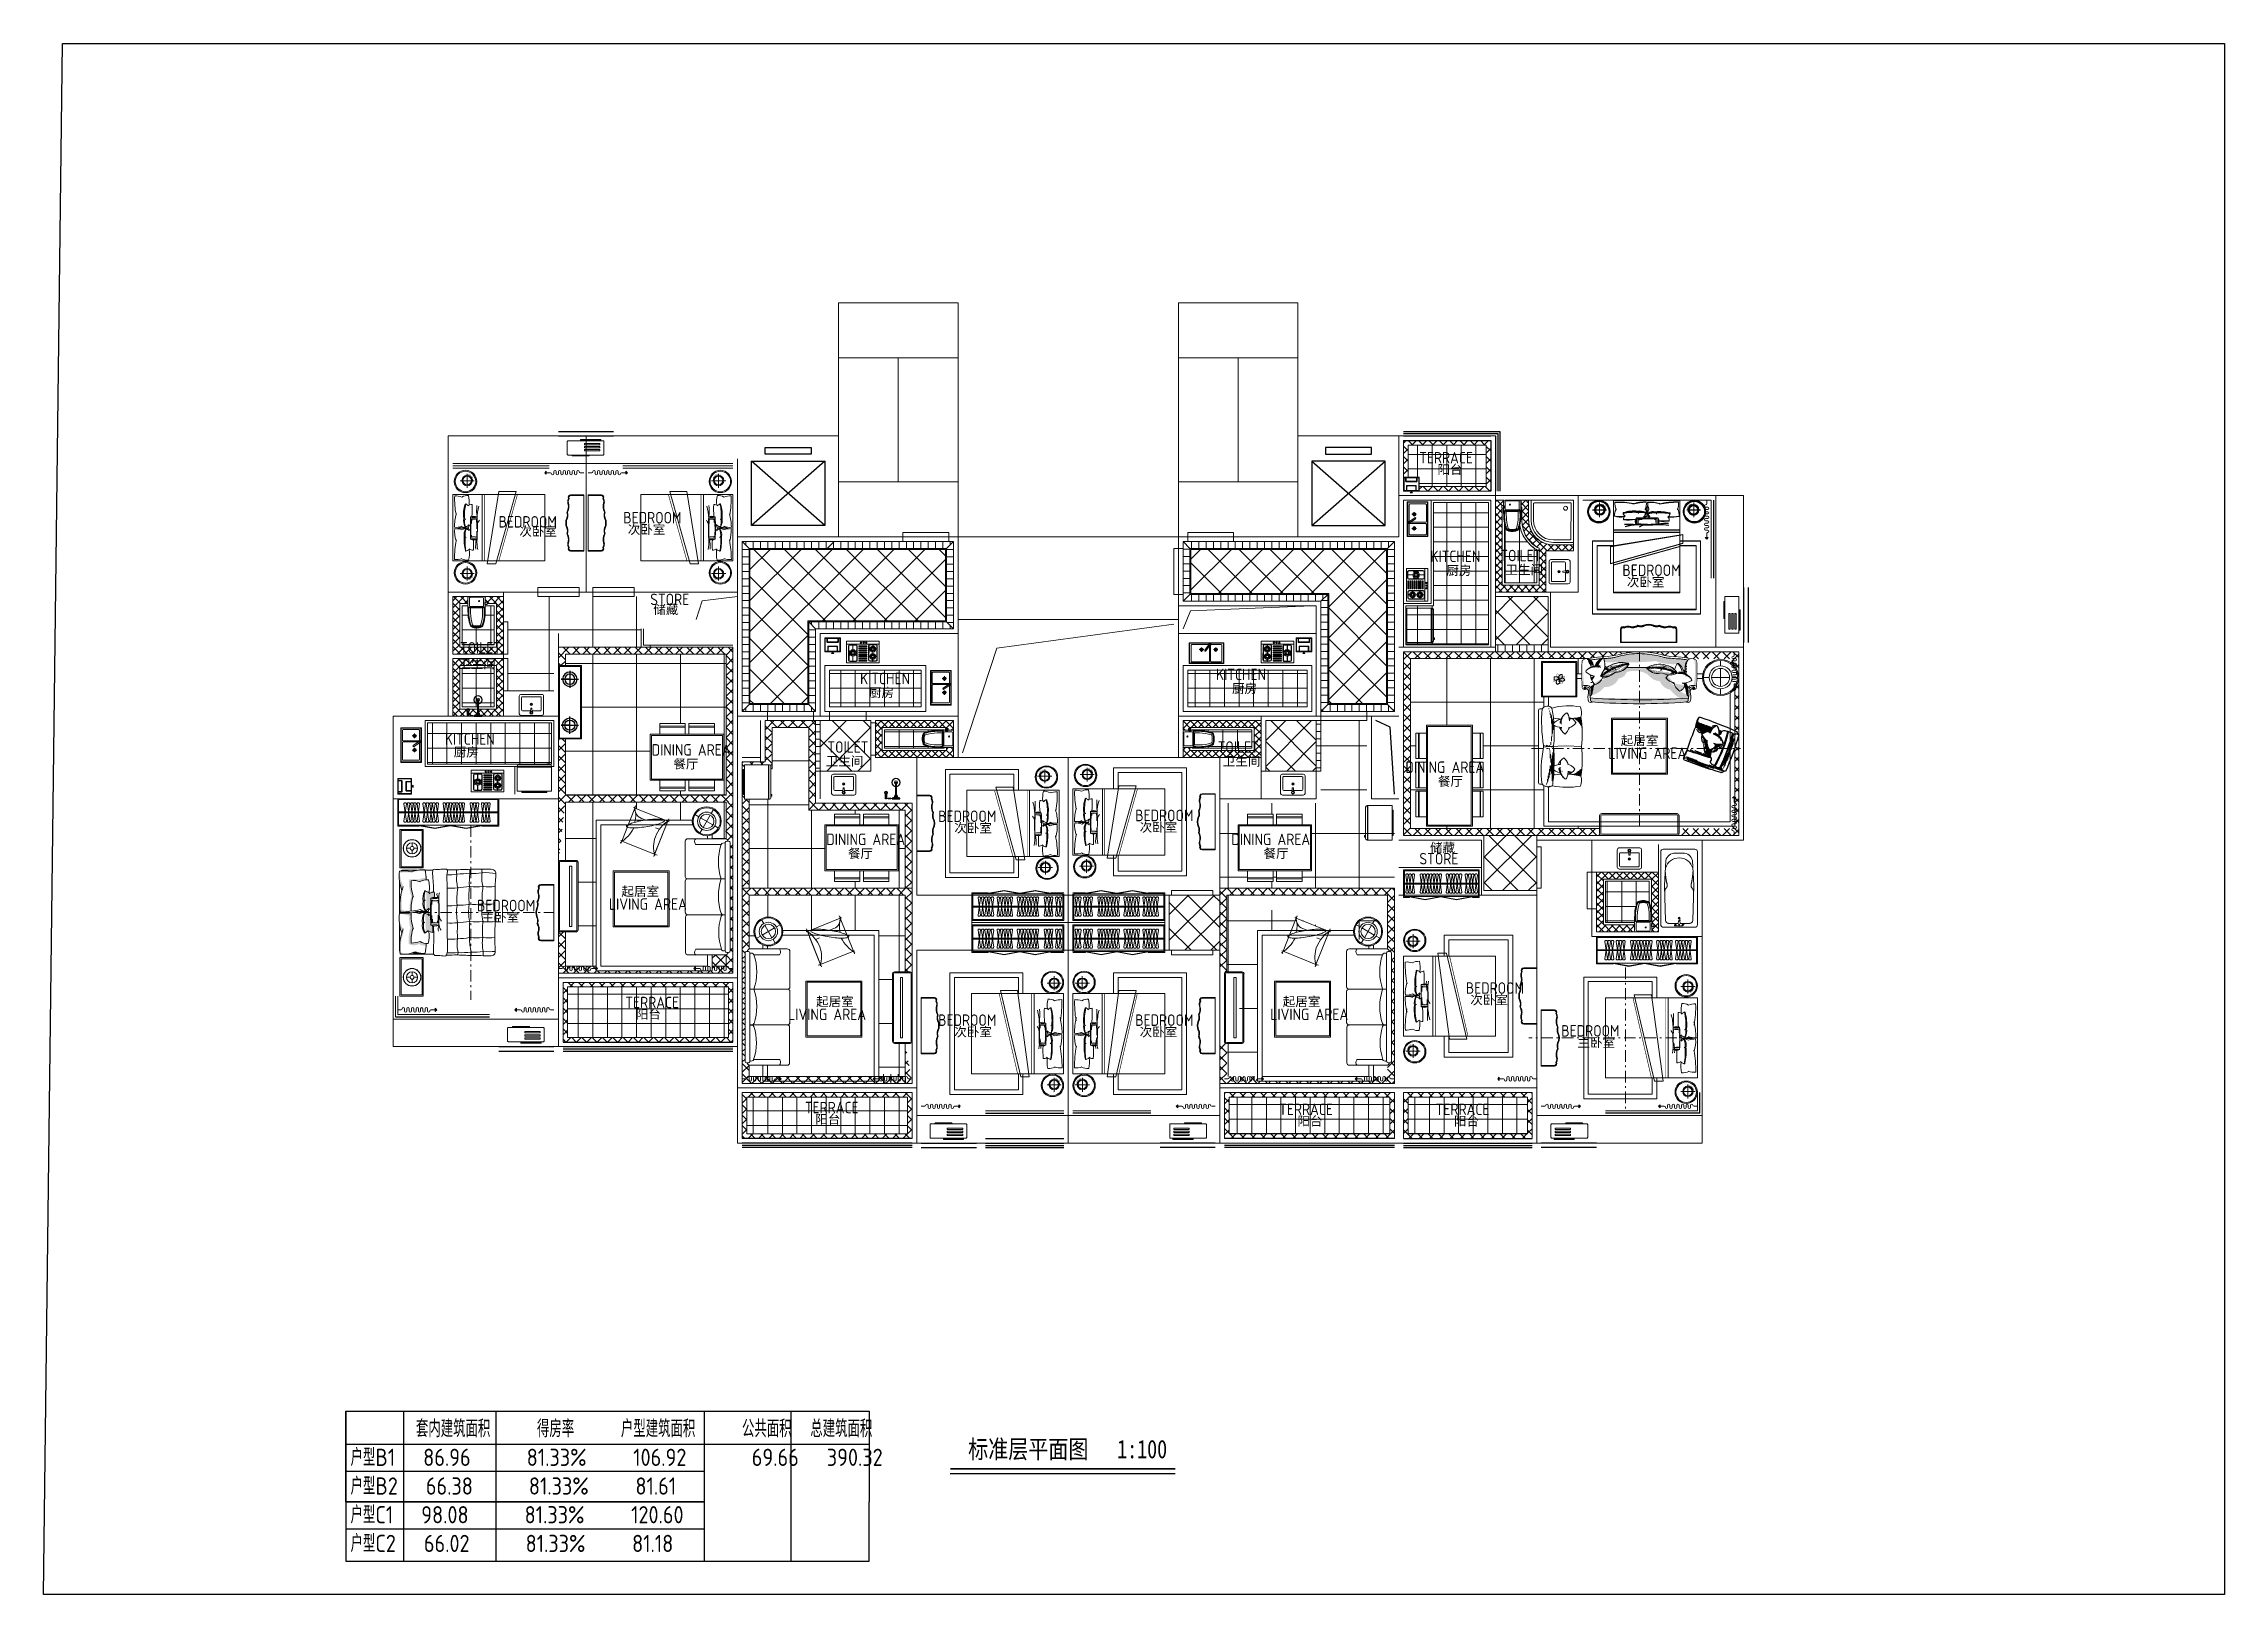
# Model space of a CAD drawing. Extents: x 25752 to 73233, y 27827 to 61602.
import ezdxf
from ezdxf.enums import TextEntityAlignment as Align

# ---------------------------------------------------------------- set-up
doc = ezdxf.new("R2010")
doc.units = 0
doc.header["$LTSCALE"] = 1000
doc.header["$MEASUREMENT"] = 0
doc.linetypes.add('DASH', pattern=[0.35, 0.25, -0.1])
doc.linetypes.add('SMCENTER', pattern=[0.45, 0.25, -0.08, 0.04, -0.08])
for name, color, linetype, lineweight in [('DIM-CL', 13, 'SMCENTER', 5), ('DOTE', 1, 'Continuous', 5), ('PUB_HATCH', 8, 'Continuous', 15), ('WALL', 255, 'Continuous', 30), ('之\u3000辅助线', 62, 'Continuous', 5), ('五金', 136, 'Continuous', 9), ('家具', 34, 'Continuous', 9), ('居其美业室内陈设图块', 31, 'Continuous', 9), ('洁具', 8, 'Continuous', 9), ('看线', 5, 'Continuous', 9), ('移动家具', 41, 'Continuous', 9), ('配景图块－家具立面', 252, 'Continuous', 9), ('铺地', 8, 'Continuous', 5), ('陈设', 31, 'Continuous', 5)]:
    doc.layers.add(name, color=color, linetype=linetype, lineweight=lineweight)
for name, color, linetype in [('FUR', 4, 'Continuous'), ('FURNITURE', 31, 'Continuous'), ('PUB_DIM', 3, 'Continuous'), ('PUB_TEXT', 7, 'Continuous'), ('STAIR', 2, 'Continuous'), ('WINDOW', 4, 'Continuous'), ('指标', 14, 'Continuous'), ('栏杆', 55, 'Continuous'), ('窗帘', 8, 'Continuous'), ('绿植', 3, 'Continuous')]:
    doc.layers.add(name, color=color, linetype=linetype)
doc.styles.add('ht', font='SIMHEI.TTF')
doc.styles.get("Standard").update_dxf_attribs({"font": 'gbenor.shx', "bigfont": 'gbcbig.shx'})
pattern_1 = [(180, (81956.933, -21654.572), (-7.9375, 15.875), [0, -15.875])]
pattern_2 = [(180, (81956.933, -21654.572), (-3.175, 6.35), [0, -6.35])]
pattern_3 = [(360, (-81668.584, -20525.485), (3.175, 6.35), [0, -6.35])]
pattern_4 = [(360, (18162.587, 25617.304), (9.525, 19.05), [0, -19.05])]
pattern_5 = [(360, (18162.587, 25617.304), (7.9375, 15.875), [0, -15.875])]
pattern_6 = [(347.0862396, (-84801.839, -1656.016), (4.5138212, 5.47983056), [0, -6.35])]
pattern_7 = [(270.036151, (18711.816, 72797.1475), (-5.71319593, -2.8611053), [0, -5.715])]
pattern_8 = [(270.03615, (-28847.447, -12793.412), (-14.28299, -7.152763), [0, -14.2875])]
pattern_9 = [(45, (-111833.44, -15935.2), (-336.7596, 336.7596), []), (135, (-111833.44, -15935.2), (-336.7596, -336.7596), [])]
pattern_10 = [(180, (-111833.44, -15935.22), (-1e-14, -158.75), [])]
pattern_11 = [(45, (-111833.44, -15935.22), (-112.2532, 112.2532), []), (135, (-111833.44, -15935.22), (-112.2532, -112.2532), [])]
pattern_12 = [(90, (-111833.44, -15935.22), (-317.5, 3e-14), []), (180, (-111833.44, -15935.22), (-3e-14, -317.5), [])]
pattern_13 = [(360, (6030.423, 26325.792), (6.35, 12.7), [0, -12.7])]
pattern_14 = [(90, (-111833.4, -15935.2), (-952.5, 2e-13), []), (180, (-111833.4, -15935.2), (-2e-13, -952.5), [])]
pattern_15 = [(45, (-111833.44, -15935.2), (-336.7596, 336.7596), []), (135, (-111833.44, -15935.2), (-336.7596, -336.7596), [])]
pattern_16 = [(180, (-111833.44, -15935.22), (-1e-14, -158.75), [])]
pattern_17 = [(45, (-111833.44, -15935.22), (-112.2532, 112.2532), []), (135, (-111833.44, -15935.22), (-112.2532, -112.2532), [])]
pattern_18 = [(90, (-111833.44, -15935.22), (-317.5, 3e-14), []), (180, (-111833.44, -15935.22), (-3e-14, -317.5), [])]
pattern_19 = [(45, (-111833.44, -15935.22), (-78.57724, 78.57724), []), (135, (-111833.44, -15935.22), (-78.57724, -78.57724), [])]
pattern_20 = [(90, (-111833.4, -47150.4), (-952.5, 2e-13), []), (180, (-111833.4, -47150.4), (-2e-13, -952.5), [])]
pattern_21 = [(180, (-111833.44, 27250.66), (-1e-14, -158.75), [])]
pattern_22 = [(90, (164886.49, 15824.32), (158.75, 1e-14), [])]
pattern_23 = [(90, (164886.5, 15824.32), (317.5, 3e-14), []), (7e-15, (164886.5, 15824.32), (3e-14, -317.5), [])]
pattern_24 = [(90, (164886.5, 15824.3), (952.5, 2e-13), []), (7e-15, (164886.5, 15824.3), (2e-13, -952.5), [])]
pattern_25 = [(135, (164886.5, 15824.32), (280.633, 280.633), []), (45, (164886.5, 15824.32), (280.633, -280.633), [])]
pattern_26 = [(135, (164886.5, 15824.32), (280.633, 280.633), []), (45, (164886.5, 15824.32), (280.633, -280.633), [])]
pattern_27 = [(135, (164886.49, 15824.32), (112.2532, 112.2532), []), (45, (164886.49, 15824.32), (112.2532, -112.2532), [])]

msp = doc.modelspace()

# ---------------------------------------------------------------- texts
at = {"layer": 'PUB_TEXT', "style": 'ht', "width": 0.8}
for s, p in [('标准层平面图', (48500, 30792)), ('1:100', (50214, 30792))]:
    msp.add_text(s, height=400, dxfattribs=at).set_placement(p, align=Align.RIGHT)
at = {"layer": 'PUB_TEXT'}
for s, insert, char_height, width, attachment_point in [('TERRACE', (56871, 52707), 250, 4161.47, 3), ('{\\fSimSun|b0|i0|c134|p2;阳台}', (56645, 52427), 200, 4105.68, 3), ('BEDROOM', (36927, 51312), 250, 4161.47, 3), ('BEDROOM', (38373, 51402), 250, 4161.47, 1), ('{\\fSimSun|b0|i0|c134|p2;次卧室}', (36929, 51080), 200, 4105.68, 3), ('{\\fSimSun|b0|i0|c134|p2;次卧室}', (38470, 51122), 200, 4105.68, 1), ('KITCHEN', (57032, 50560), 250, 4161.47, 3), ('TOILET', (58362, 50577), 250, 4161.47, 3), ('TOILET', (58362, 50577), 250, 4161.47, 3), ('{\\fSimSun|b0|i0|c134|p2;厨房}', (56839, 50228), 200, 4105.68, 3), ('{\\fSimSun|b0|i0|c134|p2;卫生间}', (58398, 50245), 200, 4105.68, 3), ('{\\fSimSun|b0|i0|c134|p2;卫生间}', (58398, 50245), 200, 4105.68, 3), ('BEDROOM', (60127, 50257), 250, 4161.47, 1), ('{\\fSimSun|b0|i0|c134|p2;次卧室}', (60224, 49977), 200, 4105.68, 1), ('STORE', (38960, 49622), 250, 4161.47, 1), ('{\\fSimSun|b0|i0|c134|p2;储藏}', (39027, 49379), 200, 4105.68, 1), ('TOILET', (34816, 48567), 250, 4161.47, 1), ('{\\fSimSun|b0|i0|c134|p2;卫生间}', (34780, 48195), 200, 4105.68, 1), ('KITCHEN', (52365, 47989), 250, 4161.47, 3), ('KITCHEN', (43529, 47899), 250, 4161.47, 1), ('{\\fSimSun|b0|i0|c134|p2;厨房}', (43722, 47568), 200, 4105.68, 1), ('{\\fSimSun|b0|i0|c134|p2;厨房}', (52172, 47657), 200, 4105.68, 3), ('KITCHEN', (34487, 46582), 250, 4161.47, 1), ('{\\fSimSun|b0|i0|c134|p2;起居室}', (60091, 46300), 200, 4105.68, 7), ('{\\fSimSun|b0|i0|c134|p2;厨房}', (34681, 46274), 200, 4105.68, 1), ('{\\fSimSun|b0|i0|c134|p2;卫生间}', (42781, 46074), 200, 4105.68, 1), ('TOILET', (42817, 46406), 250, 4161.47, 1), ('TOILET', (52208, 46406), 250, 4161.47, 3), ('{\\fSimSun|b0|i0|c134|p2;卫生间}', (52244, 46074), 200, 4105.68, 3), ('LIVING AREA', (59822, 46021), 250, 4161.47, 7), ('DINING AREA', (57118, 45967), 250, 4161.47, 3), ('{\\fSimSun|b0|i0|c134|p2;餐厅}', (56654, 45635), 200, 4105.68, 3), ('BEDROOM', (46496, 44899), 250, 4161.47, 3), ('{\\fSimSun|b0|i0|c134|p2;次卧室}', (46398, 44619), 200, 4105.68, 3), ('BEDROOM', (49519, 44917), 250, 4161.47, 1), ('{\\fSimSun|b0|i0|c134|p2;次卧室}', (49616, 44637), 200, 4105.68, 1), ('DINING AREA', (42793, 44397), 250, 4161.47, 1), ('DINING AREA', (53328, 44397), 250, 4161.47, 3), ('{\\fSimSun|b0|i0|c134|p2;储藏}', (56483, 43968), 200, 4105.68, 9), ('{\\fSimSun|b0|i0|c134|p2;餐厅}', (43264, 44065), 200, 4105.68, 1), ('{\\fSimSun|b0|i0|c134|p2;餐厅}', (52858, 44065), 200, 4105.68, 3), ('STORE', (56554, 43725), 250, 4161.47, 9), ('BEDROOM', (35188, 42955), 250, 4161.47, 1), ('{\\fSimSun|b0|i0|c134|p2;主卧室}', (35285, 42675), 200, 4105.68, 1), ('TERRACE', (38418, 40843), 250, 4161.47, 1), ('{\\fSimSun|b0|i0|c134|p2;起居室}', (43389, 40615), 200, 4105.68, 9), ('{\\fSimSun|b0|i0|c134|p2;起居室}', (52732, 40615), 200, 4105.68, 7), ('BEDROOM', (56717, 41157), 250, 4161.47, 1), ('{\\fSimSun|b0|i0|c134|p2;次卧室}', (56815, 40877), 200, 4105.68, 1), ('{\\fSimSun|b0|i0|c134|p2;阳台}', (38645, 40563), 200, 4105.68, 1), ('LIVING AREA', (43659, 40335), 250, 4161.47, 9), ('BEDROOM', (46496, 40459), 250, 4161.47, 3), ('BEDROOM', (49519, 40459), 250, 4161.47, 1), ('LIVING AREA', (52462, 40335), 250, 4161.47, 7), ('{\\fSimSun|b0|i0|c134|p2;次卧室}', (46398, 40179), 200, 4105.68, 3), ('{\\fSimSun|b0|i0|c134|p2;次卧室}', (49616, 40179), 200, 4105.68, 1), ('BEDROOM', (60064, 40226), 250, 4161.47, 3), ('{\\fSimSun|b0|i0|c134|p2;主卧室}', (59966, 39947), 200, 4105.68, 3), ('TERRACE', (42326, 38555), 250, 4161.47, 1), ('TERRACE', (53822, 38517), 250, 4161.47, 3), ('TERRACE', (57231, 38517), 250, 4161.47, 3), ('{\\fSimSun|b0|i0|c134|p2;阳台}', (42553, 38275), 200, 4105.68, 1), ('{\\fSimSun|b0|i0|c134|p2;阳台}', (53596, 38237), 200, 4105.68, 3), ('{\\fSimSun|b0|i0|c134|p2;阳台}', (57004, 38237), 200, 4105.68, 3)]:
    msp.add_mtext(s, dxfattribs=dict(at, insert=insert, char_height=char_height, width=width, attachment_point=attachment_point))
at = {"layer": '指标', "insert": (32434, 31625), "char_height": 375, "width": 14652.02, "attachment_point": 1}
msp.add_mtext('       套内建筑面积     得房率     户型建筑面积     公共面积  总建筑面积  \\P户型B1   86.96      81.33%     106.92       69.66   390.32\\P户型B2   66.38      81.33%     81.61\\P户型C1   98.08      81.33%     120.60\\P户型C2   66.02      81.33%     81.18', dxfattribs=at)

# ---------------------------------------------------------------- blocks, each defined once
blk = doc.blocks.new('A$C18D436A6')
at = {"layer": '家具'}
for p, q in [((0, 744), (0, 56)), ((1644, 800), (56, 800)), ((87, 316), (87, 484)), ((246, 689), (789, 717)), ((477, 703), (496, 701)), ((496, 701), (515, 700)), ((515, 700), (534, 698)), ((534, 698), (553, 696)), ((553, 696), (572, 694)), ((572, 694), (590, 692)), ((590, 692), (606, 691)), ((606, 691), (621, 689)), ((621, 689), (634, 687)), ((634, 687), (646, 686)), ((646, 686), (656, 684)), ((656, 684), (665, 683)), ((665, 683), (673, 682)), ((673, 682), (680, 680)), ((680, 680), (687, 679)), ((687, 679), (693, 678)), ((693, 678), (699, 676)), ((699, 676), (705, 675)), ((705, 675), (710, 674)), ((710, 674), (716, 672)), ((716, 672), (722, 671)), ((722, 671), (727, 670)), ((727, 670), (733, 668)), ((733, 668), (739, 667)), ((739, 667), (745, 666)), ((745, 666), (751, 665)), ((751, 665), (758, 663)), ((758, 663), (764, 663)), ((764, 663), (771, 662)), ((771, 662), (777, 661)), ((777, 661), (783, 660)), ((783, 660), (788, 660)), ((788, 660), (794, 660)), ((789, 717), (1552, 696)), ((794, 660), (799, 660)), ((799, 660), (803, 660)), ((803, 660), (807, 661)), ((807, 661), (812, 661)), ((812, 661), (816, 662)), ((816, 662), (819, 663)), ((819, 663), (823, 665)), ((823, 665), (826, 666)), ((826, 666), (830, 668)), ((830, 668), (833, 670)), ((833, 670), (836, 672)), ((836, 672), (840, 674)), ((840, 674), (843, 676)), ((843, 676), (845, 679)), ((845, 679), (848, 681)), ((848, 681), (851, 683)), ((851, 683), (853, 686)), ((853, 686), (856, 688)), ((856, 688), (858, 691)), ((858, 691), (860, 693)), ((860, 693), (863, 695)), ((863, 695), (865, 697)), ((865, 697), (867, 699)), ((867, 699), (870, 701)), ((870, 701), (872, 702)), ((872, 702), (875, 704)), ((875, 704), (878, 705)), ((878, 705), (881, 706)), ((881, 706), (885, 707)), ((885, 707), (890, 708)), ((890, 708), (895, 709)), ((895, 709), (901, 710)), ((901, 710), (908, 711)), ((908, 711), (915, 712)), ((915, 712), (922, 713)), ((922, 713), (927, 714)), ((1615, 630), (1615, 422)), ((1629, 479), (1620, 430)), ((1668, 479), (1672, 433)), ((1700, 56), (1700, 744)), ((56, 0), (1644, 0)), ((789, 83), (246, 111)), ((477, 97), (496, 99)), ((496, 99), (515, 100)), ((515, 100), (534, 102)), ((534, 102), (553, 104)), ((553, 104), (572, 106)), ((572, 106), (590, 108)), ((590, 108), (606, 109)), ((606, 109), (621, 111)), ((621, 111), (634, 113)), ((634, 113), (646, 114)), ((646, 114), (656, 116)), ((656, 116), (665, 117)), ((665, 117), (673, 118)), ((673, 118), (680, 120)), ((680, 120), (687, 121)), ((687, 121), (693, 122)), ((693, 122), (699, 124)), ((699, 124), (705, 125)), ((705, 125), (710, 126)), ((710, 126), (716, 128)), ((716, 128), (722, 129)), ((722, 129), (727, 130)), ((727, 130), (733, 132)), ((733, 132), (739, 133)), ((739, 133), (745, 134)), ((745, 134), (751, 135)), ((751, 135), (758, 137)), ((758, 137), (764, 137)), ((764, 137), (771, 138)), ((771, 138), (777, 139)), ((777, 139), (783, 140)), ((783, 140), (788, 140)), ((788, 140), (794, 140)), ((1552, 104), (789, 83)), ((794, 140), (799, 140)), ((799, 140), (803, 140)), ((803, 140), (807, 139)), ((807, 139), (812, 139)), ((812, 139), (816, 138)), ((816, 138), (819, 137)), ((819, 137), (823, 135)), ((823, 135), (826, 134)), ((826, 134), (830, 132)), ((830, 132), (833, 130)), ((833, 130), (836, 128)), ((836, 128), (840, 126)), ((840, 126), (843, 124)), ((843, 124), (845, 121)), ((845, 121), (848, 119)), ((848, 119), (851, 117)), ((851, 117), (853, 114)), ((853, 114), (856, 112)), ((856, 112), (858, 109)), ((858, 109), (860, 107)), ((860, 107), (863, 105)), ((863, 105), (865, 103)), ((865, 103), (867, 101)), ((867, 101), (870, 99)), ((870, 99), (872, 98)), ((872, 98), (875, 96)), ((875, 96), (878, 95)), ((878, 95), (881, 94)), ((881, 94), (885, 93)), ((885, 93), (890, 92)), ((890, 92), (895, 91)), ((895, 91), (901, 90)), ((901, 90), (908, 89)), ((908, 89), (915, 88)), ((915, 88), (922, 87)), ((922, 87), (930, 86)), ((1610, 421), (1565, 414)), ((1610, 379), (1565, 386)), ((1615, 378), (1615, 310)), ((1615, 310), (1615, 170)), ((1629, 321), (1620, 370)), ((1668, 321), (1672, 367))]:
    blk.add_line(p, q, dxfattribs=at)
at = {"layer": '家具', "extrusion": (0, 0, -1)}
for centre, major_axis, ratio, start_param, end_param in [((56, 744), (-39.3, 39.3), 1, 5.497787, 7.068583), ((293, 489), (146, 146), 1, 3.903197, 5.265605), ((496, 400), (217, 217), 1, 2.629137, 5.235341), ((1548, 630), (47.1, 47.1), 1, -0.731818, 0.785398), ((1648, 479), (-22.6, 22.6), 0.479781, -1.123455, 2.018138), ((1648, 479), (9.87, 9.87), 1, 0.785398, 7.068583), ((1644, 744), (-39.3, 39.3), 1, 0.785398, 2.356194), ((56, 56), (-39.3, 39.3), 1, 3.926991, 5.497787), ((293, 311), (146, 146), 1, 2.588377, 3.950784), ((1503, 400), (13.8, 13.8), 1, 0.785398, 7.068583), ((1503, 400), (-9.08, 9.08), 1, 2.356194491028735, 8.63937979820832), ((1565, 400), (-23.9, 23.9), 0.303715, 4.417527, 7.55912), ((1548, 170), (-47.1, 47.1), 1, 2.356194, 3.873411), ((1609, 432), (-7.86, 7.86), 1, 2.534465, 3.783051), ((1609, 369), (-7.86, 7.86), 1, 0.929338, 2.177924), ((1648, 321), (-22.6, 22.6), 0.479781, 2.018138, 5.159731), ((1648, 321), (9.87, 9.87), 1, 0.785398, 7.068583), ((1646, 400), (7.76, 7.76), 1, 0.785398, 7.068583), ((1644, 56), (-39.3, 39.3), 1, 2.356194, 3.926991), ((1340, 400), (236, 236), 1, 0.686314, 0.884483)]:
    blk.add_ellipse(centre, major_axis=major_axis, ratio=ratio, start_param=start_param, end_param=end_param, dxfattribs=at)
blk = doc.blocks.new('dfdsf')
at = {"layer": '家具'}
for p, q in [((-6119, -27345), (-6119, -27726)), ((-5626, -27307), (-6081, -27307)), ((-5588, -27726), (-5588, -27345)), ((-6081, -27765), (-5626, -27765))]:
    blk.add_line(p, q, dxfattribs=at)
at = {"layer": '家具', "color": 8}
for p, q in [((-6068, -27695), (-6068, -27428)), ((-6049, -27409), (-5869, -27409)), ((-5872, -27364), (-5886, -27364)), ((-5867, -27351), (-5876, -27341)), ((-5867, -27377), (-5876, -27387)), ((-5870, -27392), (-5866, -27466)), ((-5866, -27466), (-5841, -27466)), ((-5854, -27345), (-5854, -27332)), ((-5854, -27383), (-5854, -27396)), ((-5837, -27392), (-5841, -27466)), ((-5831, -27341), (-5840, -27350)), ((-5831, -27387), (-5840, -27377)), ((-5838, -27409), (-5658, -27409)), ((-5835, -27364), (-5821, -27364)), ((-5639, -27428), (-5639, -27695)), ((-5658, -27714), (-6049, -27714))]:
    blk.add_line(p, q, dxfattribs=at)
for centre, radius in [((-5854, -27364), 32.3), ((-5855, -27549), 25.4), ((-5854, -27364), 18.8), ((-5855, -27549), 16)]:
    blk.add_circle(centre, radius, dxfattribs=at)
at = {"layer": '家具'}
for centre, start, end in [((-6081, -27345), 90, 180), ((-5626, -27345), 0, 90), ((-6081, -27726), 180, 270), ((-5626, -27726), 270, 0)]:
    blk.add_arc(centre, 38.1, start, end, dxfattribs=at)
at = {"layer": '家具', "color": 8}
for centre, start, end in [((-6049, -27428), 90, 180), ((-5658, -27428), 0, 90), ((-6049, -27695), 180, 270), ((-5658, -27695), 270, 0)]:
    blk.add_arc(centre, 19.1, start, end, dxfattribs=at)
blk = doc.blocks.new('A$C37A63D83')
at = {"layer": '家具', "color": 8}
for p, q in [((152, 636), (128, 636)), ((136, 660), (323, 660)), ((229, 660), (136, 660)), ((162, 636), (152, 636)), ((162, 636), (229, 636)), ((297, 636), (229, 636)), ((297, 636), (307, 636)), ((307, 636), (331, 636)), ((38, 172), (42, 172)), ((38, 118), (42, 118)), ((40, 153), (40, 162)), ((40, 137), (40, 146)), ((40, 121), (40, 130)), ((49, 230), (49, 316)), ((49, 230), (229, 230)), ((49, 230), (91, 212)), ((49, 125), (49, 165)), ((54, 279), (54, 280)), ((63, 275), (58, 275)), ((63, 253), (63, 275)), ((76, 36), (76, 198)), ((81, 235), (229, 235)), ((91, 212), (229, 212)), ((99, 250), (99, 356)), ((99, 221), (229, 221)), ((229, 14), (99, 14)), ((229, 247), (103, 247)), ((111, 247), (229, 247)), ((229, 247), (356, 247)), ((348, 247), (229, 247)), ((378, 235), (229, 235)), ((409, 230), (229, 230)), ((360, 221), (229, 221)), ((368, 212), (229, 212)), ((229, 14), (360, 14)), ((360, 250), (360, 356)), ((409, 230), (368, 212)), ((382, 36), (382, 198)), ((396, 253), (396, 275)), ((396, 275), (400, 275))]:
    blk.add_line(p, q, dxfattribs=at)
at = {"layer": '家具'}
for p, q in [((0, 125), (0, 165)), ((38, 172), (7, 172)), ((38, 118), (7, 118)), ((40, 170), (40, 275)), ((40, 23), (40, 122)), ((229, 0), (63, 0)), ((229, 0), (396, 0)), ((405, 279), (405, 280)), ((409, 230), (409, 316)), ((418, 23), (418, 275))]:
    blk.add_line(p, q, dxfattribs=at)
at = {"layer": '家具', "color": 8}
blk.add_circle((176, 95), 11.4, dxfattribs=at)
at = {"layer": '家具'}
for centre, radius, start, end in [((979, 321), 939, 160.4627, 171.8238), ((107, 630), 13.5, 147.2649, 160.4629), ((159, 597), 75.7, 123.7473, 147.2649), ((217, 423), 257, 87.121, 112.8427), ((242, 423), 257, 67.1573, 92.879), ((300, 597), 75.7, 32.7351, 56.2527), ((346, 630), 13.5, 21.3401, 45.0457), ((352, 630), 13.5, 19.5371, 32.7351), ((-520, 321), 939, 8.1773, 19.5371), ((7, 165), 7.2, 90, 180), ((7, 125), 7.2, 180, 270), ((7035, 15), 7000, 176.3999, 177.8752), ((63, 23), 22.5, 180, 270), ((396, 23), 22.5, 270, 0), ((-6576, 15), 7000, 2.1248, 3.6001)]:
    blk.add_arc(centre, radius, start, end, dxfattribs=at)
at = {"layer": '家具', "color": 8}
for centre, radius, start, end in [((824, 353), 776, 158.6599, 172.4763), ((942, 340), 881, 161.7059, 184.2897), ((933, 353), 834, 161.5027, 179.8181), ((113, 630), 13.5, 134.9543, 158.6599), ((347, 396), 344, 131.9223, 134.9543), ((130, 611), 25.3, 94.6124, 166.2529), ((138, 626), 34, 87.4207, 128.0687), ((159, 612), 18, 109.1813, 161.5027), ((214, 386), 250, 86.5925, 104.1516), ((245, 386), 250, 75.8484, 93.4075), ((300, 612), 18, 18.4973, 70.8187), ((-474, 353), 834, 0.1819, 18.4973), ((321, 626), 34, 51.9313, 92.5793), ((329, 611), 25.3, 13.7471, 85.3876), ((112, 396), 344, 45.0457, 48.0777), ((-483, 340), 881, 355.7103, 18.2941), ((-365, 353), 776, 7.5237, 21.3401), ((42, 165), 7.2, 0, 90), ((42, 125), 7.2, 270, 0), ((545, 367), 499, 169.8851, 189.9823), ((58, 279), 4.5, 180, 270), ((81, 253), 18, 180, 270), ((99, 198), 22.5, 90, 180), ((99, 36), 22.5, 180, 270), ((103, 250), 3.6, 180, 270), ((356, 250), 3.6, 270, 0), ((360, 198), 22.5, 0, 90), ((360, 36), 22.5, 270, 0), ((378, 253), 18, 270, 0), ((400, 279), 4.5, 270, 0), ((-86, 367), 499, 350.0177, 10.1149)]:
    blk.add_arc(centre, radius, start, end, dxfattribs=at)
blk = doc.blocks.new('A$C0C200289')
for p, q in [((-150, 72), (-150, 597)), ((600, 597), (-150, 597)), ((500, 623), (-48, 623)), ((-48, 613), (-48, 623)), ((500, 613), (-48, 613)), ((500, 613), (500, 623)), ((600, 72), (600, 597)), ((-144, 72), (-150, 72)), ((-150, 53), (-150, 62)), ((-144, 62), (-150, 62)), ((-144, 62), (-144, 72)), ((568, 22), (-118, 22)), ((499, 22), (499, 0)), ((535, 22), (535, 0)), ((594, 62), (594, 72)), ((594, 72), (600, 72)), ((594, 62), (600, 62)), ((600, 53), (600, 62)), ((499, 0), (535, 0))]:
    blk.add_line(p, q)
at = {"color": 251}
for p, q in [((594, 72), (-144, 72)), ((594, 62), (-144, 62))]:
    blk.add_line(p, q, dxfattribs=at)
for centre, start, end in [((-118, 53), 180, 270), ((568, 53), 270, 0)]:
    blk.add_arc(centre, 31.5, start, end)
blk = doc.blocks.new('rytwy')
at = {"layer": '家具'}
for p, q in [((137162, 4082), (139362, 4082)), ((137162, 4082), (137162, 3482)), ((137162, 4062), (139342, 4062)), ((137182, 4062), (137182, 3502)), ((139342, 4062), (139342, 3502)), ((139362, 4082), (139362, 3502)), ((137627, 3482), (137162, 3482)), ((137182, 3502), (139342, 3502)), ((137627, 3482), (137627, 3502)), ((138993, 3502), (138993, 3482)), ((138993, 3482), (139362, 3482)), ((139362, 3503), (139362, 3482))]:
    blk.add_line(p, q, dxfattribs=at)
at = {"layer": '家具', "color": 8}
for p, q in [((137351, 3595), (137297, 3970)), ((137351, 3970), (137297, 3595)), ((137317, 3992), (137332, 3992)), ((137426, 3595), (137372, 3970)), ((137426, 3970), (137372, 3595)), ((137392, 3992), (137406, 3992)), ((137499, 3595), (137445, 3970)), ((137499, 3970), (137445, 3595)), ((137465, 3992), (137479, 3992)), ((137564, 3595), (137510, 3970)), ((137564, 3970), (137510, 3595)), ((137530, 3992), (137544, 3992)), ((137637, 3595), (137583, 3970)), ((137637, 3970), (137583, 3595)), ((137603, 3992), (137617, 3992)), ((137764, 3595), (137710, 3970)), ((137764, 3970), (137710, 3595)), ((137730, 3992), (137744, 3992)), ((137839, 3595), (137785, 3970)), ((137839, 3970), (137785, 3595)), ((137804, 3992), (137819, 3992)), ((137912, 3595), (137858, 3970)), ((137912, 3970), (137858, 3595)), ((137878, 3992), (137892, 3992)), ((137977, 3595), (137923, 3970)), ((137977, 3970), (137923, 3595)), ((137942, 3992), (137957, 3992)), ((138050, 3595), (137996, 3970)), ((138050, 3970), (137996, 3595)), ((138016, 3992), (138030, 3992)), ((138203, 3595), (138149, 3970)), ((138203, 3970), (138149, 3595)), ((138169, 3992), (138183, 3992)), ((138277, 3595), (138223, 3970)), ((138277, 3970), (138223, 3595)), ((138242, 3992), (138257, 3992)), ((138341, 3595), (138287, 3970)), ((138341, 3970), (138287, 3595)), ((138307, 3992), (138321, 3992)), ((138415, 3595), (138361, 3970)), ((138415, 3970), (138361, 3595)), ((138380, 3992), (138395, 3992)), ((138479, 3595), (138425, 3970)), ((138479, 3970), (138425, 3595)), ((138445, 3992), (138459, 3992)), ((138553, 3595), (138499, 3970)), ((138553, 3970), (138499, 3595)), ((138518, 3992), (138533, 3992)), ((138617, 3595), (138563, 3970)), ((138617, 3970), (138563, 3595)), ((138583, 3992), (138597, 3992)), ((138790, 3595), (138737, 3970)), ((138790, 3970), (138737, 3595)), ((138756, 3992), (138771, 3992)), ((138864, 3595), (138810, 3970)), ((138864, 3970), (138810, 3595)), ((138830, 3992), (138844, 3992)), ((138928, 3595), (138874, 3970)), ((138928, 3970), (138874, 3595)), ((138894, 3992), (138909, 3992)), ((139038, 3595), (138984, 3970)), ((139038, 3970), (138984, 3595)), ((139004, 3992), (139018, 3992)), ((139111, 3595), (139057, 3970)), ((139111, 3970), (139057, 3595)), ((139077, 3992), (139092, 3992)), ((139176, 3595), (139122, 3970)), ((139176, 3970), (139122, 3595)), ((139142, 3992), (139156, 3992)), ((137182, 3792), (139342, 3792)), ((137182, 3772), (139342, 3772)), ((137317, 3572), (137332, 3572)), ((137392, 3572), (137406, 3572)), ((137465, 3572), (137479, 3572)), ((137530, 3572), (137544, 3572)), ((137603, 3572), (137617, 3572)), ((137730, 3572), (137744, 3572)), ((137804, 3572), (137819, 3572)), ((137878, 3572), (137892, 3572)), ((137942, 3572), (137957, 3572)), ((138016, 3572), (138030, 3572)), ((138169, 3572), (138183, 3572)), ((138242, 3572), (138257, 3572)), ((138307, 3572), (138321, 3572)), ((138380, 3572), (138395, 3572)), ((138445, 3572), (138459, 3572)), ((138518, 3572), (138533, 3572)), ((138583, 3572), (138597, 3572)), ((138756, 3572), (138771, 3572)), ((138830, 3572), (138844, 3572)), ((138894, 3572), (138909, 3572)), ((139004, 3572), (139018, 3572)), ((139077, 3572), (139092, 3572)), ((139142, 3572), (139156, 3572))]:
    blk.add_line(p, q, dxfattribs=at)
at = {"layer": '家具'}
for points in [[(137633, 3492), (137973, 3429), (137975, 3439), (137635, 3502)], [(138313, 3492), (137973, 3429), (137972, 3439), (138312, 3502)], [(138313, 3493), (138653, 3430), (138655, 3439), (138315, 3502)], [(138993, 3493), (138653, 3430), (138652, 3439), (138992, 3502)]]:
    blk.add_lwpolyline(points, close=True, dxfattribs=at)
at = {"layer": '家具', "color": 8}
for centre, start, end in [((137317, 3972), 90, 187.5946), ((137332, 3972), 352.4054, 90), ((137392, 3972), 90, 187.5946), ((137406, 3972), 352.4054, 90), ((137465, 3972), 90, 187.5946), ((137479, 3972), 352.4054, 90), ((137530, 3972), 90, 187.5946), ((137544, 3972), 352.4054, 90), ((137603, 3972), 90, 187.5946), ((137617, 3972), 352.4054, 90), ((137730, 3972), 90, 187.5946), ((137744, 3972), 352.4054, 90), ((137804, 3972), 90, 187.5946), ((137819, 3972), 352.4054, 90), ((137878, 3972), 90, 187.5946), ((137892, 3972), 352.4054, 90), ((137942, 3972), 90, 187.5946), ((137957, 3972), 352.4054, 90), ((138016, 3972), 90, 187.5946), ((138030, 3972), 352.4054, 90), ((138169, 3972), 90, 187.5946), ((138183, 3972), 352.4054, 90), ((138242, 3972), 90, 187.5946), ((138257, 3972), 352.4054, 90), ((138307, 3972), 90, 187.5946), ((138321, 3972), 352.4054, 90), ((138380, 3972), 90, 187.5946), ((138395, 3972), 352.4054, 90), ((138445, 3972), 90, 187.5946), ((138459, 3972), 352.4054, 90), ((138518, 3972), 90, 187.5946), ((138533, 3972), 352.4054, 90), ((138583, 3972), 90, 187.5946), ((138597, 3972), 352.4054, 90), ((138756, 3972), 90, 187.5946), ((138771, 3972), 352.4054, 90), ((138830, 3972), 90, 187.5946), ((138844, 3972), 352.4054, 90), ((138894, 3972), 90, 187.5946), ((138909, 3972), 352.4054, 90), ((139004, 3972), 90, 187.5946), ((139018, 3972), 352.4054, 90), ((139077, 3972), 90, 187.5946), ((139092, 3972), 352.4054, 90), ((139142, 3972), 90, 187.5946), ((139156, 3972), 352.4054, 90), ((137317, 3592), 172.4054, 270), ((137332, 3592), 270, 7.5946), ((137392, 3592), 172.4054, 270), ((137406, 3592), 270, 7.5946), ((137465, 3592), 172.4054, 270), ((137479, 3592), 270, 7.5946), ((137530, 3592), 172.4054, 270), ((137544, 3592), 270, 7.5946), ((137603, 3592), 172.4054, 270), ((137617, 3592), 270, 7.5946), ((137730, 3592), 172.4054, 270), ((137744, 3592), 270, 7.5946), ((137804, 3592), 172.4054, 270), ((137819, 3592), 270, 7.5946), ((137878, 3592), 172.4054, 270), ((137892, 3592), 270, 7.5946), ((137942, 3592), 172.4054, 270), ((137957, 3592), 270, 7.5946), ((138016, 3592), 172.4054, 270), ((138030, 3592), 270, 7.5946), ((138169, 3592), 172.4054, 270), ((138183, 3592), 270, 7.5946), ((138242, 3592), 172.4054, 270), ((138257, 3592), 270, 7.5946), ((138307, 3592), 172.4054, 270), ((138321, 3592), 270, 7.5946), ((138380, 3592), 172.4054, 270), ((138395, 3592), 270, 7.5946), ((138445, 3592), 172.4054, 270), ((138459, 3592), 270, 7.5946), ((138518, 3592), 172.4054, 270), ((138533, 3592), 270, 7.5946), ((138583, 3592), 172.4054, 270), ((138597, 3592), 270, 7.5946), ((138756, 3592), 172.4054, 270), ((138771, 3592), 270, 7.5946), ((138830, 3592), 172.4054, 270), ((138844, 3592), 270, 7.5946), ((138894, 3592), 172.4054, 270), ((138909, 3592), 270, 7.5946), ((139004, 3592), 172.4054, 270), ((139018, 3592), 270, 7.5946), ((139077, 3592), 172.4054, 270), ((139092, 3592), 270, 7.5946), ((139142, 3592), 172.4054, 270), ((139156, 3592), 270, 7.5946)]:
    blk.add_arc(centre, 20, start, end, dxfattribs=at)
blk = doc.blocks.new('gui-13')
at = {"layer": '陈设', "color": 31}
for p, q in [((-851, 0), (851, 0)), ((-851, 0), (-851, -395)), ((851, 0), (851, -395))]:
    blk.add_line(p, q, dxfattribs=at)
at = {"layer": '陈设', "color": 8}
for p, q in [((-832, 0), (-832, -392)), ((832, 0), (832, -392))]:
    blk.add_line(p, q, dxfattribs=at)
at = {"layer": '陈设', "color": 31}
for centre, radius, start, end in [((-775, -395), 76, 179.97746, 297.9622), ((-638, -249), 236, 244.74239, 281.45764), ((-497, -771), 306, 72.27649, 108.03944), ((-461, -733), 260, 59.00088, 77.15143), ((-242, -728), 234, 67.59017, 111.37366), ((0, -176), 369, 245.44985, 294.55015), ((242, -728), 234, 68.62634, 112.40983), ((461, -733), 260, 102.84857, 120.99912), ((497, -771), 306, 71.96056, 107.72351), ((638, -249), 236, 258.54236, 295.25761), ((775, -395), 76, 242.0378, 0.02254)]:
    blk.add_arc(centre, radius, start, end, dxfattribs=at)
at = {"layer": '陈设', "color": 8}
for centre, radius, start, end in [((-772, -388), 60.9, 183.37481, 301.49293), ((-633, -232), 234, 242.94166, 289.85478), ((-491, -713), 268, 73.94789, 103.61654), ((-491, -796), 349, 61.21238, 77.71077), ((-237, -743), 267, 70.87216, 108.68152), ((0, -177), 348, 244.49259, 295.50741), ((237, -743), 267, 71.31848, 109.12784), ((491, -796), 349, 102.28923, 118.78762), ((491, -713), 268, 76.38346, 106.05211), ((633, -232), 234, 250.14522, 297.05834), ((772, -388), 60.9, 238.50707, 356.62519)]:
    blk.add_arc(centre, radius, start, end, dxfattribs=at)
blk = doc.blocks.new('nighttable-03')
at = {"layer": '陈设'}
for p, q in [((-189, 0), (189, 0)), ((0, -193), (0, 193))]:
    blk.add_line(p, q, dxfattribs=at)
at = {"layer": '陈设', "color": 8}
for p, q in [((-57, 103), (-57, 103)), ((-49, 119), (-49, 119)), ((-33, 119), (-33, 119)), ((-25, 135), (-25, 135)), ((-17, 119), (-17, 119)), ((-9, 135), (-9, 135)), ((-1, 151), (-1, 151)), ((-1, 119), (-1, 119)), ((7, 135), (7, 135)), ((15, 151), (15, 151)), ((15, 119), (15, 119)), ((23, 135), (23, 135)), ((31, 151), (31, 151)), ((31, 119), (31, 119)), ((39, 135), (39, 135)), ((47, 151), (47, 151)), ((47, 119), (47, 119)), ((55, 135), (55, 135)), ((62, 151), (62, 151)), ((62, 119), (62, 119)), ((70, 135), (70, 135)), ((70, 103), (70, 103)), ((78, 151), (78, 151)), ((78, 119), (78, 119)), ((86, 135), (86, 135)), ((86, 103), (86, 103)), ((94, 151), (94, 151)), ((94, 119), (94, 119)), ((94, 87), (94, 87)), ((102, 135), (102, 135)), ((102, 103), (102, 103)), ((102, 71), (102, 71)), ((110, 119), (110, 119)), ((110, 87), (110, 87)), ((110, 56), (110, 56)), ((118, 135), (118, 135)), ((118, 103), (118, 103)), ((118, 71), (118, 71)), ((118, 40), (118, 40)), ((126, 119), (126, 119)), ((126, 87), (126, 87)), ((126, 56), (126, 56)), ((126, 24), (126, 24)), ((134, 103), (134, 103)), ((134, 71), (134, 71)), ((134, 40), (134, 40)), ((134, 8), (134, 8)), ((142, 87), (142, 87)), ((142, 56), (142, 56)), ((142, 24), (142, 24)), ((150, 103), (150, 103)), ((150, 71), (150, 71)), ((150, 40), (150, 40)), ((150, 8), (150, 8)), ((158, 87), (158, 87)), ((158, 56), (158, 56)), ((158, 24), (158, 24)), ((166, 71), (166, 71)), ((166, 40), (166, 40)), ((166, 8), (166, 8)), ((174, 56), (174, 56)), ((174, 24), (174, 24)), ((62, -103), (62, -103)), ((86, -87), (86, -87)), ((102, -87), (102, -87)), ((110, -71), (110, -71)), ((118, -56), (118, -56)), ((126, -8), (126, -8)), ((126, -40), (126, -40)), ((126, -71), (126, -71)), ((134, -24), (134, -24)), ((134, -56), (134, -56)), ((142, -8), (142, -8)), ((142, -40), (142, -40)), ((150, -24), (150, -24)), ((150, -56), (150, -56)), ((158, -8), (158, -8)), ((158, -40), (158, -40)), ((166, -24), (166, -24)), ((174, -8), (174, -8))]:
    blk.add_line(p, q, dxfattribs=at)
at = {"layer": '陈设'}
for centre, radius in [((-19, -47), 305), ((4, 0), 142)]:
    blk.add_circle(centre, radius, dxfattribs=at)
at = {"layer": '陈设', "color": 8}
for centre, radius in [((-19, -47), 279), ((4, 0), 117)]:
    blk.add_circle(centre, radius, dxfattribs=at)
blk = doc.blocks.new('retgqertgqwer')
at = {"layer": '陈设'}
h = blk.add_hatch(dxfattribs=at)
h.set_pattern_fill('DOTS', color=8, scale=157.35808, style=0)
h.set_pattern_definition([(270, (123323.228, -17399.964), (-10.3511467, -5.1755733), [0, -10.3511467])])
edge = h.paths.add_edge_path()
edge.add_ellipse((145413, -12956), major_axis=(-212, 212), ratio=1, start_angle=-37.6879, end_angle=-32.3813)
edge.add_ellipse((151086, -12464), major_axis=(-13, 5742), ratio=1, start_angle=87.8471, end_angle=91.8454, ccw=False)
edge.add_ellipse((145419, -11935), major_axis=(-236, 236), ratio=1, start_angle=122.6095, end_angle=129.5599)
edge.add_ellipse((146259, -12492), major_axis=(636, 636), ratio=1, start_angle=120.5964, end_angle=145.634)
edge = h.paths.add_edge_path()
edge.add_ellipse((145419, -11935), major_axis=(-236, 236), ratio=1, start_angle=142.5123, end_angle=147.3333)
edge.add_ellipse((141441, -12464), major_axis=(2868, 2868), ratio=1, start_angle=312.1605, end_angle=317.8644, ccw=False)
edge.add_ellipse((145413, -12956), major_axis=(-212, 212), ratio=1, start_angle=-60.0043, end_angle=-56.914)
edge.add_ellipse((143962, -12510), major_axis=(1075, 1075), ratio=1, start_angle=309.2793, end_angle=324.2117)
at = {"layer": '陈设', "linetype": 'Continuous'}
for p, q in [((144962, -11582), (144962, -13326)), ((146967, -11582), (144962, -11582)), ((145603, -11582), (145603, -13326)), ((145710, -13393), (145964, -11515)), ((146338, -11515), (145897, -13393)), ((145964, -11515), (146338, -11515)), ((146967, -13326), (146967, -11582)), ((144962, -13326), (146967, -13326)), ((145897, -13393), (145710, -13393))]:
    blk.add_line(p, q, dxfattribs=at)
at = {"layer": '陈设', "linetype": 'Continuous', "const_width": 13.4}
for points in [[(145657, -11582), (145657, -13326)], [(145964, -13326), (146365, -11582)]]:
    blk.add_lwpolyline(points, dxfattribs=at)
at = {"layer": '陈设'}
for centre, radius, start, end in [((147080, -11806), 2080, 177.3911, 190.2562), ((144986, -12269), 558, 72.1088, 88.3175), ((145285, -11948), 246, 85.9418, 121.1419), ((144760, -11841), 559, 352.5716, 14.2519), ((146260, -12431), 1263, 165.0393, 180.6379), ((146149, -12157), 955, 164.1523, 185.8658), ((145518, -12302), 322, 171.6397, 203.4317), ((145221, -12229), 33, 236.7439, 267.2171), ((146526, -12167), 1311, 167.8101, 184.1782), ((145629, -12316), 413, 172.5992, 197.4476), ((145240, -12251), 24, 208.4301, 275.5644), ((145144, -12103), 234, 46.1351, 60.2564), ((145401, -12183), 283, 94.0055, 112.6452), ((151086, -12464), 5742, 177.5887, 182.4113), ((145419, -11935), 334, 257.4784, 282.4528), ((145419, -12369), 162, 64.4578, 115.5369), ((145419, -11808), 421, 260.4483, 279.5465), ((143384, -12021), 2000, 354.4988, 3.4635), ((147304, -12049), 1823, 175.977, 185.4715), ((141441, -12464), 4055, 356.5849, 3.4151), ((146849, -12278), 1359, 165.6108, 178.6725), ((145696, -12423), 202, 140.4651, 174.4241), ((145199, -11908), 550, 248.4799, 248.4982), ((145043, -12148), 301, 261.1639, 292.7111), ((147424, -13177), 2427, 169.2238, 180.4702), ((145707, -12530), 707, 175.5432, 197.6349), ((144986, -13033), 558, 72.1088, 88.3175), ((145154, -12863), 399, 78.5548, 105.4297), ((145199, -11908), 550, 257.8027, 273.9996), ((145291, -12121), 341, 245.2223, 272.631), ((145285, -12712), 246, 85.9418, 121.1419), ((145415, -12603), 209, 145.7395, 192.4473), ((146525, -12743), 1317, 175.8512, 191.5283), ((145233, -12623), 33, 236.7439, 267.2171), ((145532, -12610), 304, 154.5503, 188.6278), ((146918, -12764), 1690, 176.3374, 188.6018), ((145252, -12644), 24, 208.4301, 275.5644), ((145231, -12320), 114, 277.552, 322.3922), ((145156, -12692), 234, 46.1351, 60.2564), ((144760, -12605), 559, 10.009, 14.2519), ((145413, -12772), 283, 103.9578, 112.6452), ((144680, -12313), 644, 346.6802, 352.0805), ((145396, -12241), 179, 241.9089, 253.2624), ((145413, -12956), 300, 74.8235, 102.7689), ((145419, -13176), 475, 81.577, 98.4622), ((145419, -12550), 171, 245.8747, 294.1645), ((142559, -12833), 2853, 356.7235, 2.2652), ((146089, -12720), 632, 165.3562, 185.1777), ((146533, -12602), 1046, 177.4989, 190.0201), ((145043, -12899), 301, 261.1639, 292.7111), ((145291, -12872), 341, 245.2223, 272.631), ((145243, -12896), 114, 277.552, 322.3922), ((144680, -13065), 644, 346.6802, 7.4046), ((145408, -12818), 179, 241.9089, 270.0684)]:
    blk.add_arc(centre, radius, start, end, dxfattribs=at)
at = {"layer": '陈设', "color": 8}
for centre, radius, start, end in [((145419, -11935), 330, 257.4784, 282.4528), ((145419, -11808), 425, 260.4483, 279.5465), ((145413, -12956), 296, 74.8235, 102.7689), ((145419, -13176), 479, 81.577, 98.4622)]:
    blk.add_arc(centre, radius, start, end, dxfattribs=at)
at = {"layer": '陈设'}
for points, knots in [([(145231, -11896), (145235, -11893), (145241, -11886), (145252, -11893), (145257, -11897), (145260, -11900)], [0, 0, 0, 0, 12.892248, 21.593346, 32.835114, 32.835114, 32.835114, 32.835114]), ([(145223, -12430), (145224, -12434), (145228, -12441), (145240, -12439), (145244, -12434), (145246, -12432)], [0, 0, 0, 0, 10.960058, 20.752304, 28.699542, 28.699542, 28.699542, 28.699542]), ([(145243, -12486), (145246, -12482), (145252, -12475), (145263, -12482), (145269, -12487), (145272, -12489)], [0, 0, 0, 0, 12.892248, 21.593346, 32.835114, 32.835114, 32.835114, 32.835114]), ([(145235, -13006), (145236, -13011), (145239, -13018), (145251, -13016), (145256, -13011), (145258, -13009)], [0, 0, 0, 0, 10.960058, 20.752304, 28.699542, 28.699542, 28.699542, 28.699542])]:
    blk.add_open_spline(points, degree=3, knots=knots, dxfattribs=at)
blk = doc.blocks.new('qtg')
at = {"layer": '陈设'}
blk.add_lwpolyline([(131675, 1897), (131675, 1442), (130086, 1442), (130086, 3795), (131675, 3795), (131675, 3341)], dxfattribs=at)
at = {"layer": '陈设', "color": 8}
blk.add_lwpolyline([(131575, 1897), (131575, 1542), (130186, 1542), (130186, 3695), (131575, 3695), (131575, 3341)], dxfattribs=at)
blk = doc.blocks.new('bed-03')
at = {"layer": '陈设'}
h = blk.add_hatch(dxfattribs=at)
h.set_pattern_fill('DOTS', color=8, scale=157.35808, style=0)
h.set_pattern_definition([(360, (4699.224, 22464.162), (4.91744, 9.83488), [0, -9.83488])])
h.paths.add_polyline_path([(193, 1512, -0.023158), (198, 1538, 0.017447), (-183, 1538, -0.030336), (-177, 1500, -0.109684)])
h.paths.add_polyline_path([(-178, 1428, -0.021039), (-183, 1402, 0.024893), (201, 1402, -0.013485), (197, 1417, -0.065247)])
at = {"layer": '陈设', "linetype": 'Continuous'}
blk.add_line((-686, 1295), (686, 1295), dxfattribs=at)
for points in [[(-686, 1905), (686, 1905), (686, 0), (-686, 0)], [(749, 1194), (-749, 952), (-749, 597), (749, 1016)]]:
    blk.add_lwpolyline(points, close=True, dxfattribs=at)
at = {"layer": '陈设', "linetype": 'Continuous', "const_width": 12.7}
for points in [[(-686, 1245), (686, 1245)], [(686, 952), (-673, 572)]]:
    blk.add_lwpolyline(points, dxfattribs=at)
at = {"layer": '陈设'}
for centre, radius, start, end in [((-578, 291), 1577, 78.5156, 92.9188), ((-128, 1882), 530, 181.6825, 197.8912), ((-20, 992), 879, 89.2675, 107.4919), ((-519, 1679), 523, 21.5018, 21.5201), ((-291, 1827), 286, 337.2889, 8.8361), ((389, 1722), 379, 164.5703, 191.4452), ((72, 1197), 671, 72.3651, 94.4568), ((550, 1882), 530, 181.6825, 197.8912), ((642, 21), 1850, 89.478, 102.0362), ((376, 1827), 286, 337.2889, 8.8361), ((-433, 1598), 233, 148.8581, 184.0582), ((-535, 2096), 531, 255.7481, 277.4284), ((-261, 727), 936, 85.1839, 104.0659), ((-269, 1008), 676, 83.2076, 108.3828), ((-286, 1732), 223, 209.7436, 223.8649), ((-210, 1488), 269, 157.3548, 175.9945), ((-382, 2845), 1342, 265.8786, 276.547), ((-357, 205), 1207, 83.4434, 94.8204), ((-172, 491), 913, 91.596, 107.1373), ((-81, 1470), 154, 154.4631, 205.5422), ((10, -3914), 5456, 87.5887, 92.4113), ((-614, 1470), 400, 350.4535, 9.5517), ((10, 5250), 3853, 266.5849, 273.4151), ((-145, 1376), 306, 66.5683, 98.3603), ((-213, 1659), 31.4, 2.7829, 33.2561), ((-493, 1470), 318, 347.5472, 12.5216), ((-131, 1271), 392, 72.5524, 97.4008), ((-193, 1640), 22.8, 354.4356, 61.5699), ((-29, 1207), 192, 95.5759, 129.5349), ((-128, 1649), 108, 307.6078, 352.448), ((-202, 1492), 170, 16.7376, 28.0911), ((-134, 2173), 612, 277.9195, 283.3198), ((-317, 1592), 324, 357.369, 24.7777), ((-519, 1679), 523, 356.0004, 12.1973), ((245, 1598), 233, 148.8581, 184.0582), ((143, 2096), 531, 255.7481, 259.991), ((148, 1363), 289, 81.3722, 115.4497), ((142, 1474), 198, 77.5527, 124.2605), ((226, 1721), 223, 209.7436, 223.8649), ((302, 1477), 269, 157.3548, 166.0422), ((262, 741), 929, 76.6167, 94.8117), ((160, 1647), 31.4, 2.7829, 33.2561), ((476, 1476), 285, 167.2311, 195.1765), ((280, 459), 1193, 80.0193, 94.2479), ((181, 1629), 22.8, 354.4356, 61.5699), ((686, 1470), 451, 171.5378, 188.423), ((92, 1470), 162, 335.8355, 24.1253), ((283, 412), 993, 79.9799, 92.5011), ((395, 834), 600, 84.8223, 104.6438), ((341, 3294), 1818, 267.2336, 274.0016), ((373, 1638), 108, 307.6078, 352.448), ((298, 1481), 170, 359.9316, 28.0911), ((533, 2173), 612, 262.5954, 283.3198), ((350, 1592), 324, 357.369, 24.7777)]:
    blk.add_arc(centre, radius, start, end, dxfattribs=at)
at = {"layer": '陈设', "color": 8}
for centre, radius, start, end in [((-614, 1470), 404, 350.4535, 9.5517), ((-493, 1470), 314, 347.5472, 12.5216), ((476, 1476), 282, 167.2311, 195.1765), ((686, 1470), 455, 171.5378, 188.423)]:
    blk.add_arc(centre, radius, start, end, dxfattribs=at)
at = {"layer": '陈设'}
for points in [[(-482, 1649), (-489, 1638), (-486, 1630), (-479, 1621)], [(-23, 1657), (-14, 1651), (-16, 1641), (-21, 1635)], [(30, 1638), (23, 1627), (26, 1619), (33, 1610)], [(477, 1646), (486, 1639), (485, 1630), (480, 1624)]]:
    blk.add_spline(points, degree=3, dxfattribs=at)
blk = doc.blocks.new('tr')
at = {"layer": '居其美业室内陈设图块', "color": 8, "linetype": 'Continuous'}
for p, q in [((-570583, -756275), (-570028, -756275)), ((-569395, -756275), (-569950, -756275)), ((-570583, -757626), (-570028, -757626)), ((-569395, -757626), (-569950, -757626))]:
    blk.add_line(p, q, dxfattribs=at)
at = {"layer": '居其美业室内陈设图块', "color": 8, "linetype": 'Continuous', "const_width": 11.7}
for points in [[(-570583, -756305), (-570028, -756305)], [(-569395, -756305), (-569950, -756305)], [(-570583, -757597), (-570028, -757597)], [(-569395, -757597), (-569950, -757597)]]:
    blk.add_lwpolyline(points, dxfattribs=at)
at = {"layer": '居其美业室内陈设图块', "color": 31, "linetype": 'Continuous'}
for points in [[(-570583, -756451), (-570583, -756217), (-570028, -756217), (-570028, -756451)], [(-569395, -756451), (-569395, -756217), (-569950, -756217), (-569950, -756451)], [(-570583, -757451), (-570583, -757684), (-570028, -757684), (-570028, -757451)], [(-569395, -757451), (-569395, -757684), (-569950, -757684), (-569950, -757451)]]:
    blk.add_lwpolyline(points, close=True, dxfattribs=at)
at = {"layer": '居其美业室内陈设图块', "flags": 128}
blk.add_lwpolyline([(-570789, -757451), (-570789, -756451), (-569189, -756451), (-569189, -757451), (-570789, -757451)], dxfattribs=at)
blk.add_lwpolyline([(-570764, -757425), (-570764, -756476), (-569214, -756476), (-569214, -757425)], close=True, dxfattribs=at)
blk = doc.blocks.new('A$C55011AC4')
at = {"layer": 'WALL'}
blk.add_blockref('tr', (569374, 757855), dxfattribs=at)
blk = doc.blocks.new('sdfsdf')
at = {"layer": '移动家具'}
for p, q in [((16786, -29787), (16786, -29337)), ((16786, -29337), (17543, -29337)), ((17543, -29337), (17543, -29787)), ((17543, -29787), (16786, -29787))]:
    blk.add_line(p, q, dxfattribs=at)
at = {"layer": '移动家具', "color": 251}
for p, q in [((16796, -29777), (16796, -29347)), ((16796, -29347), (17533, -29347)), ((16827, -29394), (16827, -29737)), ((17059, -29379), (16842, -29379)), ((17074, -29737), (17074, -29394)), ((17101, -29361), (17080, -29376)), ((17080, -29376), (17176, -29514)), ((17097, -29394), (17097, -29737)), ((17198, -29499), (17101, -29361)), ((17481, -29379), (17112, -29379)), ((17496, -29737), (17496, -29394)), ((17533, -29347), (17533, -29777)), ((17533, -29777), (16796, -29777)), ((16842, -29752), (17059, -29752)), ((17012, -29488), (16916, -29488)), ((16964, -29539), (16964, -29439)), ((17112, -29752), (17481, -29752)), ((17321, -29488), (17225, -29488)), ((17272, -29539), (17272, -29439))]:
    blk.add_line(p, q, dxfattribs=at)
for centre, radius in [((16964, -29488), 36.1), ((16964, -29488), 27.1), ((17272, -29488), 36.1), ((17272, -29488), 27.1)]:
    blk.add_circle(centre, radius, dxfattribs=at)
for centre, radius, start, end in [((16842, -29394), 15, 90, 180), ((17059, -29394), 15, 0, 90), ((17091, -29368), 21.7, 342.6068, 267.3353), ((17112, -29394), 15, 90, 180), ((17481, -29394), 15, 0, 90), ((16842, -29737), 15, 180, 270), ((17059, -29737), 15, 270, 0), ((17112, -29737), 15, 180, 270), ((17187, -29507), 13.3, 214.971, 34.971), ((17481, -29737), 15, 270, 0)]:
    blk.add_arc(centre, radius, start, end, dxfattribs=at)
blk = doc.blocks.new('A$C1BE601A8')
at = {"layer": '移动家具'}
blk.add_blockref('sdfsdf', (-16786, 29787), dxfattribs=at)
blk = doc.blocks.new('ddfdf')
at = {"layer": '移动家具'}
for p, q in [((15801, -30110), (15801, -30822)), ((16261, -30111), (15801, -30110)), ((16271, -30121), (16271, -30812)), ((15801, -30822), (16261, -30822))]:
    blk.add_line(p, q, dxfattribs=at)
at = {"layer": '移动家具', "color": 251}
for p, q in [((15826, -30314), (15826, -30189)), ((15829, -30248), (15829, -30252)), ((15947, -30248), (15829, -30248)), ((15829, -30252), (15947, -30252)), ((15832, -30556), (15832, -30379)), ((15832, -30379), (15849, -30379)), ((15834, -30314), (15834, -30189)), ((15849, -30379), (15849, -30556)), ((15856, -30159), (16163, -30159)), ((15856, -30167), (16163, -30167)), ((16163, -30337), (15856, -30336)), ((16163, -30345), (15856, -30344)), ((15878, -30556), (15878, -30380)), ((15878, -30380), (15894, -30380)), ((15894, -30380), (15894, -30556)), ((15923, -30556), (15923, -30380)), ((15923, -30380), (15940, -30380)), ((15940, -30380), (15940, -30556)), ((15947, -30252), (15947, -30248)), ((15952, -30159), (15957, -30157)), ((15968, -30208), (15952, -30159)), ((15968, -30295), (15952, -30344)), ((15952, -30344), (15957, -30346)), ((15957, -30157), (15973, -30206)), ((15957, -30346), (15973, -30297)), ((15973, -30206), (15968, -30208)), ((15973, -30297), (15968, -30295)), ((15968, -30556), (15968, -30380)), ((15968, -30380), (15985, -30380)), ((15985, -30380), (15985, -30556)), ((16014, -30556), (16014, -30380)), ((16014, -30380), (16030, -30380)), ((16030, -30380), (16030, -30556)), ((16062, -30157), (16046, -30206)), ((16046, -30206), (16051, -30208)), ((16046, -30297), (16051, -30295)), ((16062, -30346), (16046, -30297)), ((16051, -30208), (16067, -30159)), ((16051, -30295), (16067, -30344)), ((16059, -30556), (16059, -30380)), ((16059, -30380), (16076, -30380)), ((16067, -30159), (16062, -30157)), ((16067, -30344), (16062, -30346)), ((16072, -30252), (16072, -30248)), ((16072, -30248), (16190, -30248)), ((16190, -30253), (16072, -30252)), ((16076, -30380), (16076, -30556)), ((16104, -30556), (16104, -30380)), ((16104, -30380), (16121, -30380)), ((16121, -30380), (16121, -30556)), ((16150, -30556), (16150, -30380)), ((16150, -30380), (16166, -30380)), ((16166, -30380), (16166, -30556)), ((16185, -30189), (16185, -30315)), ((16190, -30248), (16190, -30253)), ((16193, -30189), (16193, -30315)), ((16201, -30822), (16202, -30111)), ((15829, -30682), (15829, -30686)), ((15904, -30682), (15829, -30682)), ((15829, -30686), (15904, -30686)), ((15831, -30750), (15831, -30624)), ((15849, -30556), (15832, -30556)), ((15839, -30750), (15839, -30624)), ((15861, -30594), (16167, -30595)), ((15861, -30602), (16167, -30603)), ((16167, -30772), (15861, -30772)), ((16167, -30780), (15861, -30780)), ((15894, -30556), (15878, -30556)), ((15904, -30686), (15904, -30682)), ((15940, -30556), (15923, -30556)), ((15937, -30595), (15937, -30654)), ((15942, -30595), (15937, -30595)), ((15937, -30654), (15942, -30654)), ((15937, -30780), (15937, -30720)), ((15937, -30720), (15942, -30720)), ((15942, -30780), (15937, -30780)), ((15942, -30654), (15942, -30595)), ((15942, -30720), (15942, -30780)), ((15985, -30556), (15968, -30556)), ((15968, -30684), (15968, -30688)), ((16063, -30684), (15968, -30684)), ((15968, -30688), (16063, -30688)), ((16030, -30556), (16014, -30556)), ((16076, -30556), (16059, -30556)), ((16063, -30688), (16063, -30684)), ((16095, -30595), (16095, -30654)), ((16099, -30595), (16095, -30595)), ((16095, -30654), (16099, -30654)), ((16095, -30780), (16095, -30720)), ((16095, -30720), (16099, -30720)), ((16099, -30780), (16095, -30780)), ((16099, -30654), (16099, -30595)), ((16099, -30720), (16099, -30780)), ((16121, -30556), (16104, -30556)), ((16126, -30690), (16126, -30685)), ((16126, -30685), (16199, -30685)), ((16199, -30690), (16126, -30690)), ((16166, -30556), (16150, -30556)), ((16189, -30625), (16189, -30750)), ((16197, -30625), (16197, -30750)), ((16199, -30685), (16199, -30690))]:
    blk.add_line(p, q, dxfattribs=at)
for centre, radius in [((16013, -30253), 70.1), ((16013, -30253), 47.3), ((16013, -30253), 41.8), ((16013, -30253), 25.3), ((15936, -30685), 63.7), ((15936, -30685), 43), ((15936, -30685), 38), ((15936, -30685), 23), ((16096, -30687), 63.7), ((16096, -30687), 43), ((16096, -30687), 38), ((16096, -30687), 23), ((16235, -30426), 16.2), ((16238, -30542), 16.2), ((16240, -30485), 16.2)]:
    blk.add_circle(centre, radius, dxfattribs=at)
for centre, radius, start, end in [((15856, -30189), 30, 89.961, 179.961), ((15856, -30314), 30, 179.961, 269.961), ((15856, -30189), 22, 89.961, 179.961), ((15856, -30314), 22, 179.961, 269.961), ((16163, -30189), 30, 359.961, 89.961), ((16163, -30189), 22, 359.961, 89.961), ((16163, -30315), 30, 269.961, 359.961), ((16163, -30315), 22, 269.961, 359.961), ((15861, -30624), 30, 89.961, 179.961), ((15861, -30750), 30, 179.961, 269.961), ((15861, -30624), 22, 89.961, 179.961), ((15861, -30750), 22, 179.961, 269.961), ((16167, -30625), 30, 359.961, 89.961), ((16167, -30625), 22, 359.961, 89.961), ((16167, -30750), 30, 269.961, 359.961), ((16167, -30750), 22, 269.961, 359.961)]:
    blk.add_arc(centre, radius, start, end, dxfattribs=at)
at = {"layer": '移动家具'}
for centre, start, end in [((16261, -30121), 0, 89.961), ((16261, -30812), 269.961, 0)]:
    blk.add_arc(centre, 10, start, end, dxfattribs=at)
blk = doc.blocks.new('keting-09')
at = {"layer": '陈设'}
h = blk.add_hatch(dxfattribs=at)
h.set_pattern_fill('DOTS', color=8, scale=254, angle=180, style=0)
h.set_pattern_definition(pattern_1)
edge = h.paths.add_edge_path()
edge.add_ellipse((-450, -245), major_axis=(-317, 317), ratio=1, start_angle=208.8721, end_angle=223.1261, ccw=False)
edge.add_ellipse((-361, 3564), major_axis=(-3945, 178), ratio=1, start_angle=84.0324, end_angle=97.555, ccw=False)
edge.add_ellipse((-780, -237), major_axis=(139, 139), ratio=1, start_angle=120.0229, end_angle=166.7576, ccw=False)
edge.add_ellipse((-389, 1057), major_axis=(-970, 970), ratio=1, start_angle=109.9029, end_angle=151.4013)
h = blk.add_hatch(dxfattribs=at)
h.set_pattern_fill('DOTS', color=8, scale=101.6, angle=180, style=0)
h.set_pattern_definition(pattern_2)
edge = h.paths.add_edge_path()
edge.add_spline(control_points=[(-503, -531), (-506, -525), (-511, -512), (-535, -514), (-533, -502), (-532, -498)], knot_values=[0, 0, 0, 0, 0.799096, 1.505125, 1.97631, 1.97631, 1.97631, 1.97631], degree=3, periodic=0)
edge.add_ellipse((-494, -842), major_axis=(245, 245), ratio=1, start_angle=51.3769, end_angle=100.3005)
edge.add_ellipse((-523, -873), major_axis=(242, 242), ratio=1, start_angle=41.5398, end_angle=93.1516, ccw=False)
h = blk.add_hatch(dxfattribs=at)
h.set_pattern_fill('DOTS', color=8, scale=101.6, angle=180, style=0)
h.set_pattern_definition(pattern_2)
edge = h.paths.add_edge_path()
edge.add_ellipse((-807, -543), major_axis=(264, 264), ratio=1, start_angle=316.0345, end_angle=324.8135, ccw=False)
edge.add_ellipse((-395, -656), major_axis=(-88.8, 88.8), ratio=1, start_angle=288.0198, end_angle=333.1969, ccw=False)
edge.add_ellipse((-598, -843), major_axis=(281, 281), ratio=1, start_angle=3.9846, end_angle=21.4051)
h = blk.add_hatch(dxfattribs=at)
h.set_pattern_fill('DOTS', color=8, scale=254, angle=180, style=0)
h.set_pattern_definition(pattern_1)
edge = h.paths.add_edge_path()
edge.add_line((1, -293), (0, -278))
edge.add_ellipse((398, 1528), major_axis=(1308, 1308), ratio=1, start_angle=212.5799, end_angle=243.198)
edge.add_ellipse((821, -217), major_axis=(-110, 110), ratio=1, start_angle=178.5251, end_angle=220.4298, ccw=False)
edge.add_ellipse((329, 2786), major_axis=(2243, 2243), ratio=1, start_angle=229.3807, end_angle=235.8923, ccw=False)
edge.add_ellipse((323, -620), major_axis=(-245, 245), ratio=1, start_angle=269.3929, end_angle=272.2562)
edge.add_ellipse((541, -378), major_axis=(-14.9, 14.9), ratio=1, start_angle=260.624, end_angle=391.2827)
edge.add_ellipse((836, -572), major_axis=(-264, 264), ratio=1, start_angle=12.7428, end_angle=14.2816)
edge.add_ellipse((329, 2786), major_axis=(2243, 2243), ratio=1, start_angle=219.3233, end_angle=228.3812, ccw=False)
edge.add_ellipse((411, -260), major_axis=(-291, 291), ratio=1, start_angle=49.624, end_angle=60.6961, ccw=False)
h = blk.add_hatch(dxfattribs=at)
h.set_pattern_fill('DOTS', color=8, scale=101.6, angle=180, style=0)
h.set_pattern_definition(pattern_2)
edge = h.paths.add_edge_path()
edge.add_ellipse((836, -572), major_axis=(264, 264), ratio=1, start_angle=125.1865, end_angle=133.9655)
edge.add_ellipse((424, -684), major_axis=(88.8, 88.8), ratio=1, start_angle=26.8031, end_angle=71.9802)
edge.add_ellipse((628, -872), major_axis=(281, 281), ratio=1, start_angle=428.5949, end_angle=446.0154, ccw=False)
h = blk.add_hatch(dxfattribs=at)
h.set_pattern_fill('DOTS', color=8, scale=101.6, angle=180, style=0)
h.set_pattern_definition(pattern_2)
edge = h.paths.add_edge_path()
edge.add_spline(control_points=[(532, -559), (535, -553), (541, -541), (565, -542), (563, -530), (562, -526)], knot_values=[0, 0, 0, 0, 0.799096, 1.505125, 1.97631, 1.97631, 1.97631, 1.97631], degree=3, periodic=0)
edge.add_ellipse((523, -870), major_axis=(-245, 245), ratio=1, start_angle=259.6995, end_angle=308.6231, ccw=False)
edge.add_ellipse((553, -902), major_axis=(-242, 242), ratio=1, start_angle=266.8484, end_angle=318.4602)
h = blk.add_hatch(dxfattribs=at)
h.set_pattern_fill('DOTS', color=8, scale=254, angle=180, style=0)
h.set_pattern_definition(pattern_1)
edge = h.paths.add_edge_path()
edge.add_ellipse((-185, -660), major_axis=(-362, 362), ratio=1, start_angle=61.8695, end_angle=95.5581)
edge.add_ellipse((-315, 1270), major_axis=(1650, 1650), ratio=1, start_angle=215.1224, end_angle=220.2058, ccw=False)
edge.add_ellipse((-2218, -636), major_axis=(1098, 1098), ratio=1, start_angle=300.3895, end_angle=308.6547)
edge = h.paths.add_edge_path()
edge.add_ellipse((1715, -782), major_axis=(-731, 731), ratio=1, start_angle=48.6276, end_angle=58.8421)
edge.add_ellipse((315, 1270), major_axis=(-1650, 1650), ratio=1, start_angle=136.6703, end_angle=144.7597, ccw=False)
edge.add_ellipse((340, -685), major_axis=(-268, 268), ratio=1, start_angle=141.555, end_angle=199.7288)
h = blk.add_hatch(dxfattribs=at)
h.set_pattern_fill('DOTS', color=8, scale=101.6, angle=180, style=0)
h.set_pattern_definition(pattern_2)
edge = h.paths.add_edge_path()
edge.add_ellipse((-600, -350), major_axis=(-262, 262), ratio=1, start_angle=123.3045, end_angle=135, ccw=False)
edge.add_ellipse((-410, -648), major_axis=(193, 193), ratio=1, start_angle=148.8604, end_angle=171.6134)
edge.add_ellipse((-564, -782), major_axis=(-50.2, 50.2), ratio=1, start_angle=-14.6808, end_angle=68.6703, ccw=False)
h = blk.add_hatch(dxfattribs=at)
h.set_pattern_fill('DOTS', color=8, scale=101.6, angle=180, style=0)
h.set_pattern_definition(pattern_2)
edge = h.paths.add_edge_path()
edge.add_ellipse((629, -379), major_axis=(-262, 262), ratio=1, start_angle=135, end_angle=146.6955)
edge.add_ellipse((439, -676), major_axis=(-193, 193), ratio=1, start_angle=188.3866, end_angle=211.1396, ccw=False)
edge.add_ellipse((593, -811), major_axis=(50.2, 50.2), ratio=1, start_angle=291.3297, end_angle=374.6808)
for p, q in [((-914, -39), (-914, -93)), ((16, -682), (-1, -260)), ((914, -39), (914, -93)), ((0, -1041), (16, -682))]:
    blk.add_line(p, q, dxfattribs=at)
blk.add_lwpolyline([(-875, 0), (875, 0)], dxfattribs=at)
for centre, radius, start, end in [((-873, -42), 41.9, 86.5921, 176.1253), ((873, -42), 41.9, 3.8747, 93.4079), ((776, -701), 1762, 168.2051, 190.3539), ((-780, -237), 197, 132.8737, 211.7576), ((-361, 3564), 3949, 261.4512, 266.9976), ((-565, -2752), 2683, 78.223, 97.4939), ((-494, -842), 347, 96.3769, 145.3005), ((-2218, -636), 1553, 3.469, 9.9544), ((-294, -592), 347, 131.2513, 168.9303), ((-515, -357), 26.7, 27.686, 105.6503), ((-807, -543), 373, 1.0345, 32.2572), ((-361, 3564), 3949, 268.4185, 274.9738), ((-598, -843), 397, 34.7396, 66.4051), ((-450, -245), 449, 343.8721, 15.3741), ((0, 12344), 12470, 269.9221, 270.0997), ((411, -260), 411, 161.0387, 195.6961), ((66, -258), 70.1, 121.727, 160.1114), ((25, -252), 26, 91.3888, 170.5368), ((62, -216), 70, 207.5177, 240.2887), ((329, 2786), 3172, 264.3233, 273.3812), ((599, -3596), 3517, 84.8516, 99.442), ((628, -872), 397, 113.5949, 145.2604), ((836, -572), 373, 147.7428, 178.9655), ((541, -378), 21.1, 35.624, 166.2827), ((323, -620), 347, 11.0697, 48.7487), ((523, -870), 347, 34.6995, 83.6231), ((329, 2786), 3172, 274.3807, 280.8923), ((1738, -604), 1076, 167.3015, 177.273), ((821, -217), 155, 313.5251, 53.0535), ((-428, -730), 1414, 348.2696, 16.4574), ((-820, -667), 376, 248.7919, 286.1893), ((-762, -659), 22.1, 139.191, 239.8698), ((-600, -350), 371, 242.148, 270.9322), ((-2218, -636), 1553, 345.3895, 356.3167), ((-315, 1270), 2333, 260.1224, 277.76), ((-410, -648), 273, 193.8604, 239.3664), ((-699, -648), 279, 302.5897, 348.6447), ((-584, -328), 426, 291.1037, 317.1536), ((315, 1270), 2333, 262.24, 279.7597), ((614, -356), 426, 222.8464, 248.8963), ((729, -676), 279, 191.3553, 237.4103), ((439, -676), 273, 300.6336, 346.1396), ((629, -379), 371, 269.0678, 297.852), ((1715, -782), 1034, 181.2332, 193.8421), ((816, -649), 394, 254.4702, 290.8331), ((784, -686), 27.6, 312.5477, 28.3916)]:
    blk.add_arc(centre, radius, start, end, dxfattribs=at)
blk = doc.blocks.new('keting-01')
at = {"layer": '陈设'}
h = blk.add_hatch(dxfattribs=at)
h.set_pattern_fill('DOTS', color=8, scale=304.8, style=0)
h.set_pattern_definition(pattern_4)
edge = h.paths.add_edge_path()
edge.add_spline(control_points=[(996, 864), (988, 865), (980, 867), (954, 872), (936, 875), (901, 880), (884, 883), (844, 887), (820, 888), (750, 893), (701, 895), (628, 901), (603, 904), (566, 909), (554, 911), (530, 916), (517, 919), (490, 925), (476, 929), (452, 936), (443, 939), (433, 942)], knot_values=[0.007594, 0.007594, 0.007594, 0.007594, 1.009332, 1.009332, 3.166904, 3.166904, 5.324476, 5.324476, 8.146714, 8.146714, 13.786985, 13.786985, 16.607121, 16.607121, 18.017189, 18.017189, 19.427256, 19.427256, 21.1184, 21.1184, 22.28816, 22.28816, 22.28816, 22.28816], degree=3, periodic=0)
edge.add_ellipse((-77, -800), major_axis=(-1284, 1284), ratio=1, start_angle=-61.3374, end_angle=-48.5571)
edge.add_ellipse((148, -800), major_axis=(1284, 1284), ratio=1, start_angle=48.5571, end_angle=61.3374)
edge.add_spline(control_points=[(-363, 942), (-372, 939), (-382, 936), (-406, 929), (-420, 925), (-447, 919), (-459, 916), (-484, 911), (-496, 909), (-533, 904), (-558, 901), (-612, 896), (-641, 895), (-670, 893)], knot_values=[0.007594, 0.007594, 0.007594, 0.007594, 1.177354, 1.177354, 2.868498, 2.868498, 4.278566, 4.278566, 5.688634, 5.688634, 8.508769, 8.508769, 11.917873, 11.917873, 11.917873, 11.917873], degree=3, periodic=0)
edge.add_ellipse((-690, 888), major_axis=(-14.9, 14.9), ratio=1, start_angle=225.8035, end_angle=239.4175, ccw=False)
edge.add_ellipse((-1021, 765), major_axis=(-264, 264), ratio=1, start_angle=234.5429, end_angle=244.3435, ccw=False)
edge.add_ellipse((-545, 1474), major_axis=(464, 464), ratio=1, start_angle=215.5302, end_angle=236.2784)
edge.add_ellipse((-116, 4898), major_axis=(2885, 2885), ratio=1, start_angle=220.7753, end_angle=231.642)
edge.add_ellipse((704, 1754), major_axis=(-687, 687), ratio=1, start_angle=113.993, end_angle=139.4778)
edge.add_ellipse((803, 772), major_axis=(18.9, 18.9), ratio=1, start_angle=29.3497, end_angle=107.314, ccw=False)
edge.add_ellipse((582, 538), major_axis=(245, 245), ratio=1, start_angle=326.0697, end_angle=363.7487, ccw=False)
edge.add_ellipse((782, 287), major_axis=(-245, 245), ratio=1, start_angle=289.4364, end_angle=291.1525, ccw=False)
edge.add_ellipse((2298, 546), major_axis=(-967, 967), ratio=1, start_angle=35.3053, end_angle=42.7449, ccw=False)
edge.add_ellipse((1142, 731), major_axis=(139, 139), ratio=1, start_angle=92.7042, end_angle=121.7648, ccw=False)
edge = h.paths.add_edge_path()
edge.add_ellipse((1102, 809), major_axis=(-54.2, 54.2), ratio=1, start_angle=248.1335, end_angle=277.7179)
edge.add_ellipse((1076, 765), major_axis=(-90.2, 90.2), ratio=1, start_angle=-79.3068, end_angle=-64.3192)
edge.add_ellipse((-297, 651), major_axis=(1015, 1015), ratio=1, start_angle=303.3241, end_angle=324.378, ccw=False)
edge.add_spline(control_points=[(1108, 361), (1110, 361), (1119, 360), (1128, 360), (1136, 359)], knot_values=[0, 0, 0, 0, 0.241803, 1.05283, 1.05283, 1.05283, 1.05283], degree=3, periodic=0)
edge.add_ellipse((1133, 324), major_axis=(-24.5, 24.5), ratio=1, start_angle=238.7768, end_angle=310.2728, ccw=False)
edge.add_ellipse((-2509, 625), major_axis=(2607, 2607), ratio=1, start_angle=310.4593, end_angle=318.3405)
edge = h.paths.add_edge_path()
edge.add_ellipse((-1032, 809), major_axis=(54.2, 54.2), ratio=1, start_angle=82.2821, end_angle=111.8665)
edge.add_ellipse((2579, 625), major_axis=(-2607, 2607), ratio=1, start_angle=41.6595, end_angle=49.5441)
edge.add_ellipse((-1063, 324), major_axis=(24.5, 24.5), ratio=1, start_angle=49.9835, end_angle=121.3236, ccw=False)
edge.add_spline(control_points=[(-1066, 359), (-1063, 359), (-1060, 359), (-1057, 359)], knot_values=[0, 0, 0, 0, 0.318986, 0.318986, 0.318986, 0.318986], degree=3, periodic=0)
edge.add_ellipse((2167, 750), major_axis=(2296, 2296), ratio=1, start_angle=132.8754, end_angle=141.9062, ccw=False)
edge = h.paths.add_edge_path()
edge.add_ellipse((-635, 615), major_axis=(201, 201), ratio=1, start_angle=219.856, end_angle=290.932)
edge.add_ellipse((-400, 697), major_axis=(141, 141), ratio=1, start_angle=231.8282, end_angle=294.8811)
edge.add_ellipse((-59, 131), major_axis=(-368, 368), ratio=1, start_angle=285.5262, end_angle=332.1136, ccw=False)
edge.add_ellipse((470, 776), major_axis=(-235, 235), ratio=1, start_angle=80.1983, end_angle=130.5063)
edge.add_ellipse((682, 527), major_axis=(178, 178), ratio=1, start_angle=154.0385, end_angle=216.6924)
edge.add_ellipse((1097, 605), major_axis=(-394, 394), ratio=1, start_angle=80.9811, end_angle=109.8782)
edge.add_ellipse((82, 14361), major_axis=(-10099, 10099), ratio=1, start_angle=138.1242, end_angle=138.7144)
edge.add_spline(control_points=[(1007, 109), (1007, 115), (1007, 121), (1007, 128)], knot_values=[2.29351, 2.29351, 2.29351, 2.29351, 2.979733, 2.979733, 2.979733, 2.979733], degree=3, periodic=0)
edge.add_spline(control_points=[(1007, 128), (1007, 132), (1006, 142), (1005, 157), (992, 154), (989, 157), (987, 160)], knot_values=[2.979733, 2.979733, 2.979733, 2.979733, 3.365456, 3.990522, 4.278466, 4.605763, 4.605763, 4.605763, 4.605763], degree=3, periodic=0)
edge.add_spline(control_points=[(987, 160), (986, 162), (985, 165), (984, 169)], knot_values=[4.605763, 4.605763, 4.605763, 4.605763, 4.934211, 4.934211, 4.934211, 4.934211], degree=3, periodic=0)
edge.add_ellipse((2298, 546), major_axis=(-967, 967), ratio=1, start_angle=52.7956, end_angle=61.0205, ccw=False)
edge.add_ellipse((698, 481), major_axis=(-193, 193), ratio=1, start_angle=165.6336, end_angle=198.8131, ccw=False)
edge.add_ellipse((988, 481), major_axis=(197, 197), ratio=1, start_angle=151.0252, end_angle=192.4103, ccw=False)
edge.add_ellipse((872, 801), major_axis=(301, 301), ratio=1, start_angle=177.8464, end_angle=203.8963, ccw=False)
edge.add_ellipse((886, 286), major_axis=(-281, 281), ratio=1, start_angle=2.0534, end_angle=10.2604, ccw=False)
edge.add_spline(control_points=[(596, 556), (602, 564), (618, 585), (561, 576), (529, 597), (475, 621), (415, 592), (341, 609), (262, 624), (229, 678), (179, 686), (189, 716), (174, 717), (166, 718)], knot_values=[28.726228, 28.726228, 28.726228, 28.726228, 29.65137, 31.045535, 32.970907, 34.80046, 37.537981, 40.132447, 43.737998, 46.299248, 47.538816, 48.20545, 48.984057, 48.984057, 48.984057, 48.984057], degree=3, periodic=0)
edge.add_ellipse((19, -4998), major_axis=(-4043, 4043), ratio=1, start_angle=-46.4737, end_angle=-42.8463)
edge.add_spline(control_points=[(-196, 715), (-209, 714), (-231, 711), (-259, 672), (-322, 653), (-380, 621), (-445, 631), (-465, 597), (-544, 568), (-525, 568)], knot_values=[0, 0, 0, 0, 1.426784, 2.507846, 5.446644, 8.794162, 10.36551, 12.195062, 14.476347, 14.476347, 14.476347, 14.476347], degree=3, periodic=0)
edge.add_ellipse((-756, 925), major_axis=(301, 301), ratio=1, start_angle=233.19, end_angle=257.9077, ccw=False)
edge.add_ellipse((-940, 639), major_axis=(197, 197), ratio=1, start_angle=244.676, end_angle=286.061, ccw=False)
edge.add_ellipse((-657, 574), major_axis=(-193, 193), ratio=1, start_angle=85.1447, end_angle=91.4527, ccw=False)
edge.add_ellipse((-2123, 543), major_axis=(-894, 894), ratio=1, start_angle=208.088, end_angle=218.4118, ccw=False)
edge.add_spline(control_points=[(-913, 175), (-914, 170), (-916, 165), (-919, 162)], knot_values=[4.42753, 4.42753, 4.42753, 4.42753, 4.934211, 4.934211, 4.934211, 4.934211], degree=3, periodic=0)
edge.add_ellipse((-1028, 610), major_axis=(326, 326), ratio=1, start_angle=238.6648, end_angle=277.8164)
h = blk.add_hatch(dxfattribs=at)
h.set_pattern_fill('DOTS', color=8, scale=254, style=0)
h.set_pattern_definition(pattern_5)
edge = h.paths.add_edge_path()
edge.add_ellipse((-783, 404), major_axis=(245, 245), ratio=1, start_angle=420.1186, end_angle=427.7587, ccw=False)
edge.add_ellipse((-2123, 543), major_axis=(894, 894), ratio=1, start_angle=323.886, end_angle=325.6365)
edge.add_ellipse((-1071, 731), major_axis=(139, 139), ratio=1, start_angle=328.2352, end_angle=357.8248)
edge.add_ellipse((-1006, 765), major_axis=(90.2, 90.2), ratio=1, start_angle=6.627, end_angle=42.9669)
edge.add_ellipse((-1140, 717), major_axis=(-158, 158), ratio=1, start_angle=226.5689, end_angle=276.6292, ccw=False)
edge = h.paths.add_edge_path()
edge.add_spline(control_points=[(-928, 315), (-924, 306), (-915, 277), (-916, 224), (-913, 184), (-919, 162)], knot_values=[6.030641, 6.030641, 6.030641, 6.030641, 7.292335, 9.450986, 12.219351, 12.219351, 12.219351, 12.219351], degree=3, periodic=0)
edge.add_spline(control_points=[(-919, 162), (-916, 165), (-914, 170), (-913, 175)], knot_values=[4.42753, 4.42753, 4.42753, 4.42753, 4.934211, 4.934211, 4.934211, 4.934211], degree=3, periodic=0)
edge.add_ellipse((-2123, 543), major_axis=(894, 894), ratio=1, start_angle=298.088, end_angle=308.4118)
edge.add_ellipse((-657, 574), major_axis=(-193, 193), ratio=1, start_angle=68.1047, end_angle=85.1447, ccw=False)
edge.add_ellipse((-1506, 467), major_axis=(423, 423), ratio=1, start_angle=300.287, end_angle=314.938, ccw=False)
h = blk.add_hatch(dxfattribs=at)
h.set_pattern_fill('DOTS', color=8, scale=101.6, angle=-12.9138, style=0)
h.set_pattern_definition([(347.08624, (18162.587, 25617.304), (4.5138212, 5.4798306), [0, -6.35])])
edge = h.paths.add_edge_path()
edge.add_ellipse((-690, 888), major_axis=(-14.9, 14.9), ratio=1, start_angle=291.1329, end_angle=331.7053, ccw=False)
edge.add_ellipse((-475, 660), major_axis=(-228, 228), ratio=1, start_angle=-5.0012, end_angle=28.8118)
edge.add_ellipse((-783, 404), major_axis=(245, 245), ratio=1, start_angle=45.2197, end_angle=55.9337)
edge.add_ellipse((-532, 603), major_axis=(245, 245), ratio=1, start_angle=73.3376, end_angle=111.0166, ccw=False)
h = blk.add_hatch(dxfattribs=at)
h.set_pattern_fill('DOTS', color=8, scale=101.6, angle=-12.9138, style=0)
h.set_pattern_definition(pattern_6)
edge = h.paths.add_edge_path()
edge.add_spline(control_points=[(-722, 708), (-723, 716), (-726, 729), (-750, 733), (-745, 744), (-743, 748)], knot_values=[0, 0, 0, 0, 0.799096, 1.505125, 1.97631, 1.97631, 1.97631, 1.97631], degree=3, periodic=0)
edge.add_ellipse((-783, 404), major_axis=(245, 245), ratio=1, start_angle=38.4632, end_angle=87.3867)
edge.add_ellipse((-819, 379), major_axis=(242, 242), ratio=1, start_angle=388.6261, end_angle=440.2378, ccw=False)
h = blk.add_hatch(dxfattribs=at)
h.set_pattern_fill('DOTS', color=8, scale=101.6, angle=-12.9138, style=0)
h.set_pattern_definition(pattern_6)
edge = h.paths.add_edge_path()
edge.add_ellipse((-776, 906), major_axis=(-262, 262), ratio=1, start_angle=110.3907, end_angle=122.0862, ccw=False)
edge.add_ellipse((-657, 574), major_axis=(-193, 193), ratio=1, start_angle=45.9466, end_angle=68.6997)
edge.add_ellipse((-838, 477), major_axis=(-50.2, 50.2), ratio=1, start_angle=-27.5945, end_angle=55.7565, ccw=False)
h = blk.add_hatch(dxfattribs=at)
h.set_pattern_fill('DOTS', color=8, scale=162.56, angle=14.824, style=0)
h.set_pattern_definition([(14.824, (4836.366, 17139.196), (2.311475, 11.1215594), [0, -10.16])])
edge = h.paths.add_edge_path(flags=17)
edge.add_ellipse((-519, 762), major_axis=(21.1, 21.1), ratio=1, start_angle=217.5984, end_angle=267.3946, ccw=False)
edge.add_ellipse((-537, 657), major_axis=(54.5, 54.5), ratio=1, start_angle=350.6584, end_angle=394.3992, ccw=False)
edge.add_ellipse((-517, 702), major_axis=(-30, 30), ratio=1, start_angle=224.9829, end_angle=289.9024)
edge = h.paths.add_edge_path(flags=17)
edge.add_ellipse((-269, 118), major_axis=(-438, 438), ratio=1, start_angle=-26.3229, end_angle=-25.5883)
edge.add_ellipse((-472, 652), major_axis=(-35.3, 35.3), ratio=1, start_angle=246.3634, end_angle=317.8577, ccw=False)
edge.add_ellipse((-407, 677), major_axis=(-13.8, 13.8), ratio=1, start_angle=-72.1862, end_angle=64.8218, ccw=False)
edge.add_ellipse((-444, 625), major_axis=(58.4, 58.4), ratio=1, start_angle=11.5675, end_angle=61.2891)
edge = h.paths.add_edge_path()
edge.add_ellipse((-425, 468), major_axis=(-220, 220), ratio=1, start_angle=-23.3258, end_angle=26.2846)
edge.add_spline(control_points=[(-720, 568), (-724, 560), (-729, 549), (-722, 542), (-720, 541)], knot_values=[0, 0, 0, 0, 1.422385, 1.810205, 1.810205, 1.810205, 1.810205], degree=3, periodic=0)
edge.add_ellipse((-269, 118), major_axis=(438, 438), ratio=1, start_angle=87.2526, end_angle=91.8455, ccw=False)
edge.add_ellipse((-419, 495), major_axis=(196, 196), ratio=1, start_angle=66.8908, end_angle=117.9895, ccw=False)
edge.add_ellipse((-327, 375), major_axis=(301, 301), ratio=1, start_angle=389.5675, end_angle=432.453, ccw=False)
edge.add_ellipse((-66, -111), major_axis=(-642, 642), ratio=1, start_angle=321.7464, end_angle=324.3509, ccw=False)
edge.add_spline(control_points=[(-172, 791), (-173, 794), (-178, 804), (-189, 804), (-196, 803)], knot_values=[0, 0, 0, 0, 0.581976, 1.791185, 1.791185, 1.791185, 1.791185], degree=3, periodic=0)
edge.add_ellipse((-311, 350), major_axis=(331, 331), ratio=1, start_angle=30.8042, end_angle=74.4304)
edge = h.paths.add_edge_path()
edge.add_spline(control_points=[(-184, 765), (-179, 770), (-171, 777), (-172, 788), (-172, 791)], knot_values=[1.791185, 1.791185, 1.791185, 1.791185, 3.069002, 3.567392, 3.567392, 3.567392, 3.567392], degree=3, periodic=0)
edge.add_ellipse((-66, -111), major_axis=(642, 642), ratio=1, start_angle=51.7464, end_angle=54.3509)
edge.add_ellipse((-508, 995), major_axis=(-256, 256), ratio=1, start_angle=145.8922, end_angle=189.5904, ccw=False)
edge.add_ellipse((-654, 962), major_axis=(273, 273), ratio=1, start_angle=220.3807, end_angle=258.6818, ccw=False)
edge.add_ellipse((-269, 118), major_axis=(-438, 438), ratio=1, start_angle=-2.7474, end_angle=1.8455)
edge.add_spline(control_points=[(-720, 541), (-718, 540), (-707, 536), (-698, 535), (-692, 535)], knot_values=[1.810205, 1.810205, 1.810205, 1.810205, 2.398758, 3.598447, 3.598447, 3.598447, 3.598447], degree=3, periodic=0)
edge.add_ellipse((-674, 888), major_axis=(-250, 250), ratio=1, start_angle=132.1487, end_angle=176.9725)
edge.add_ellipse((-425, 901), major_axis=(-196, 196), ratio=1, start_angle=132.3565, end_angle=195.5463)
h = blk.add_hatch(dxfattribs=at)
h.set_pattern_fill('DOTS', color=8, scale=101.6, angle=-12.9138, style=0)
h.set_pattern_definition(pattern_6)
edge = h.paths.add_edge_path()
edge.add_ellipse((-1021, 765), major_axis=(264, 264), ratio=1, start_angle=303.1207, end_angle=311.8998, ccw=False)
edge.add_ellipse((-645, 563), major_axis=(88.8, 88.8), ratio=1, start_angle=365.106, end_angle=410.2831, ccw=False)
edge.add_ellipse((-885, 425), major_axis=(281, 281), ratio=1, start_angle=351.0709, end_angle=368.4914)
h = blk.add_hatch(dxfattribs=at)
h.set_pattern_fill('DOTS', color=8, scale=162.56, style=0)
h.set_pattern_definition([(180, (-8841.136, 15227.12), (-5.08, 10.16), [0, -10.16])])
edge = h.paths.add_edge_path(flags=17)
edge.add_ellipse((526, 765), major_axis=(21.1, 21.1), ratio=1, start_angle=197.4294, end_angle=247.2256)
edge.add_ellipse((571, 668), major_axis=(-54.5, 54.5), ratio=1, start_angle=-19.5752, end_angle=24.1656)
edge.add_ellipse((540, 706), major_axis=(-30, 30), ratio=1, start_angle=-5.0784, end_angle=59.8411, ccw=False)
edge = h.paths.add_edge_path(flags=17)
edge.add_ellipse((449, 79), major_axis=(438, 438), ratio=1, start_angle=400.4123, end_angle=401.1469, ccw=False)
edge.add_ellipse((509, 647), major_axis=(35.3, 35.3), ratio=1, start_angle=56.9663, end_angle=128.4606)
edge.add_ellipse((440, 654), major_axis=(13.8, 13.8), ratio=1, start_angle=310.0022, end_angle=447.0102)
edge.add_ellipse((489, 614), major_axis=(58.4, 58.4), ratio=1, start_angle=43.5349, end_angle=93.2565, ccw=False)
edge = h.paths.add_edge_path()
edge.add_ellipse((511, 457), major_axis=(-220, 220), ratio=1, start_angle=258.5394, end_angle=308.1498, ccw=False)
edge.add_spline(control_points=[(770, 629), (776, 622), (784, 613), (779, 605), (777, 603)], knot_values=[0, 0, 0, 0, 1.422385, 1.810205, 1.810205, 1.810205, 1.810205], degree=3, periodic=0)
edge.add_ellipse((449, 79), major_axis=(438, 438), ratio=1, start_angle=12.9785, end_angle=17.5714)
edge.add_ellipse((498, 481), major_axis=(196, 196), ratio=1, start_angle=346.8345, end_angle=397.9332)
edge.add_ellipse((439, 341), major_axis=(301, 301), ratio=1, start_angle=32.371, end_angle=75.2566)
edge.add_ellipse((311, -195), major_axis=(-642, 642), ratio=1, start_angle=-39.5269, end_angle=-36.9224)
edge.add_spline(control_points=[(184, 705), (183, 708), (185, 718), (196, 721), (203, 723)], knot_values=[0, 0, 0, 0, 0.581976, 1.791185, 1.791185, 1.791185, 1.791185], degree=3, periodic=0)
edge.add_ellipse((430, 314), major_axis=(331, 331), ratio=1, start_angle=390.3936, end_angle=434.0198, ccw=False)
edge = h.paths.add_edge_path()
edge.add_spline(control_points=[(201, 683), (195, 686), (186, 691), (184, 702), (184, 705)], knot_values=[1.791185, 1.791185, 1.791185, 1.791185, 3.069002, 3.567392, 3.567392, 3.567392, 3.567392], degree=3, periodic=0)
edge.add_ellipse((311, -195), major_axis=(-642, 642), ratio=1, start_angle=320.4731, end_angle=323.0776, ccw=False)
edge.add_ellipse((456, 987), major_axis=(-256, 256), ratio=1, start_angle=95.2336, end_angle=138.9318)
edge.add_ellipse((605, 993), major_axis=(273, 273), ratio=1, start_angle=206.1422, end_angle=244.4433)
edge.add_ellipse((449, 79), major_axis=(438, 438), ratio=1, start_angle=372.9785, end_angle=377.5714, ccw=False)
edge.add_spline(control_points=[(777, 603), (775, 601), (766, 595), (757, 592), (751, 590)], knot_values=[1.810205, 1.810205, 1.810205, 1.810205, 2.398758, 3.598447, 3.598447, 3.598447, 3.598447], degree=3, periodic=0)
edge.add_ellipse((644, 926), major_axis=(-250, 250), ratio=1, start_angle=107.8515, end_angle=152.6753, ccw=False)
edge.add_ellipse((399, 876), major_axis=(-196, 196), ratio=1, start_angle=89.2777, end_angle=152.4675, ccw=False)
h = blk.add_hatch(dxfattribs=at)
h.set_pattern_fill('DOTS', color=8, scale=101.6, style=0)
h.set_pattern_definition(pattern_3)
edge = h.paths.add_edge_path()
edge.add_ellipse((1095, 586), major_axis=(-264, 264), ratio=1, start_angle=35.1865, end_angle=43.9655)
edge.add_ellipse((683, 473), major_axis=(88.8, 88.8), ratio=1, start_angle=26.8031, end_angle=71.9802)
edge.add_ellipse((886, 286), major_axis=(-281, 281), ratio=1, start_angle=338.5949, end_angle=356.0154, ccw=False)
h = blk.add_hatch(dxfattribs=at)
h.set_pattern_fill('DOTS', color=8, scale=101.6, style=0)
h.set_pattern_definition(pattern_3)
edge = h.paths.add_edge_path()
edge.add_spline(control_points=[(791, 598), (794, 604), (800, 617), (824, 615), (821, 627), (821, 632)], knot_values=[0, 0, 0, 0, 0.799096, 1.505125, 1.97631, 1.97631, 1.97631, 1.97631], degree=3, periodic=0)
edge.add_ellipse((782, 287), major_axis=(245, 245), ratio=1, start_angle=349.6995, end_angle=398.6231, ccw=False)
edge.add_ellipse((812, 256), major_axis=(-242, 242), ratio=1, start_angle=266.8484, end_angle=318.4602)
h = blk.add_hatch(dxfattribs=at)
h.set_pattern_fill('DOTS', color=8, scale=254, style=0)
h.set_pattern_definition(pattern_5)
edge = h.paths.add_edge_path()
edge.add_ellipse((782, 287), major_axis=(245, 245), ratio=1, start_angle=374.1613, end_angle=379.4364, ccw=False)
edge.add_ellipse((2378, 656), major_axis=(1004, 1004), ratio=1, start_angle=128.2023, end_angle=137.8579, ccw=False)
edge.add_ellipse((1142, 731), major_axis=(-139, 139), ratio=1, start_angle=16.97, end_angle=31.7648)
edge.add_ellipse((2298, 546), major_axis=(-967, 967), ratio=1, start_angle=35.3053, end_angle=42.7449)
edge = h.paths.add_edge_path()
edge.add_spline(control_points=[(987, 160), (983, 184), (986, 224), (986, 276), (994, 305), (998, 314)], knot_values=[6.08331, 6.08331, 6.08331, 6.08331, 8.851675, 11.010326, 12.219351, 12.219351, 12.219351, 12.219351], degree=3, periodic=0)
edge.add_ellipse((1960, 589), major_axis=(-707, 707), ratio=1, start_angle=54.8564, end_angle=60.9584, ccw=False)
edge.add_ellipse((888, 779), major_axis=(262, 262), ratio=1, start_angle=236.6955, end_angle=238.4599, ccw=False)
edge.add_ellipse((698, 481), major_axis=(-193, 193), ratio=1, start_angle=198.8131, end_angle=211.1396, ccw=False)
edge.add_ellipse((2298, 546), major_axis=(-967, 967), ratio=1, start_angle=52.7956, end_angle=61.0205)
edge.add_spline(control_points=[(984, 169), (985, 165), (986, 162), (987, 160)], knot_values=[4.605763, 4.605763, 4.605763, 4.605763, 4.934211, 4.934211, 4.934211, 4.934211], degree=3, periodic=0)
h = blk.add_hatch(dxfattribs=at)
h.set_pattern_fill('DOTS', color=8, scale=304.8, style=0)
h.set_pattern_definition(pattern_4)
edge = h.paths.add_edge_path()
edge.add_spline(control_points=[(-937, 115), (-936, 102), (-934, 90), (-932, 79)], knot_values=[0.786495, 0.786495, 0.786495, 0.786495, 2.275364, 2.275364, 2.275364, 2.275364], degree=3, periodic=0)
edge.add_spline(control_points=[(-932, 79), (-931, 73), (-930, 67), (-928, 61)], knot_values=[0, 0, 0, 0, 0.786495, 0.786495, 0.786495, 0.786495], degree=3, periodic=0)
edge.add_spline(control_points=[(-928, 61), (-927, 58), (-921, 48), (-909, 40), (-900, 34)], knot_values=[15.995522, 15.995522, 15.995522, 15.995522, 16.414469, 17.599572, 17.599572, 17.599572, 17.599572], degree=3, periodic=0)
edge.add_ellipse((35, 12767), major_axis=(-9028, 9028), ratio=1, start_angle=130.7993, end_angle=139.2007)
edge.add_spline(control_points=[(970, 34), (979, 40), (993, 49), (999, 61), (1000, 66)], knot_values=[15.788285, 15.788285, 15.788285, 15.788285, 16.973388, 17.599572, 17.599572, 17.599572, 17.599572], degree=3, periodic=0)
edge.add_spline(control_points=[(1000, 66), (1004, 81), (1006, 95), (1007, 109)], knot_values=[0.786495, 0.786495, 0.786495, 0.786495, 2.29351, 2.29351, 2.29351, 2.29351], degree=3, periodic=0)
edge.add_ellipse((56, 6448), major_axis=(-4533, 4533), ratio=1, start_angle=126.0936, end_angle=143.5326, ccw=False)
h = blk.add_hatch(dxfattribs=at)
h.set_pattern_fill('DOTS', color=8, scale=101.6, style=0)
h.set_pattern_definition(pattern_3)
edge = h.paths.add_edge_path()
edge.add_ellipse((888, 779), major_axis=(-262, 262), ratio=1, start_angle=135, end_angle=146.6955)
edge.add_ellipse((698, 481), major_axis=(193, 193), ratio=1, start_angle=278.3866, end_angle=301.1396, ccw=False)
edge.add_ellipse((852, 347), major_axis=(-50.2, 50.2), ratio=1, start_angle=201.3297, end_angle=284.6808)
at = {"layer": '陈设', "color": 8, "linetype": 'Continuous'}
for p, q in [((-711, 548), (-722, 563)), ((-711, 548), (-722, 563)), ((-711, 548), (-722, 563)), ((-711, 548), (-722, 563)), ((-710, 538), (-720, 553)), ((-710, 538), (-720, 553)), ((-710, 538), (-720, 553)), ((-710, 538), (-720, 553)), ((-698, 548), (-708, 563)), ((-698, 548), (-708, 563)), ((-698, 548), (-708, 563)), ((-698, 548), (-708, 563)), ((-707, 573), (-697, 558)), ((-707, 573), (-697, 558)), ((-707, 573), (-697, 558)), ((-707, 573), (-697, 558)), ((-701, 568), (-691, 553)), ((-701, 568), (-691, 553)), ((-701, 568), (-691, 553)), ((-701, 568), (-691, 553)), ((-700, 582), (-689, 567)), ((-700, 582), (-689, 567)), ((-700, 582), (-689, 567)), ((-700, 582), (-689, 567)), ((-697, 571), (-686, 556)), ((-697, 571), (-686, 556)), ((-697, 571), (-686, 556)), ((-697, 571), (-686, 556)), ((-689, 580), (-679, 565)), ((-689, 580), (-679, 565)), ((-689, 580), (-679, 565)), ((-689, 580), (-679, 565)), ((-675, 577), (-686, 592)), ((-675, 577), (-686, 592)), ((-675, 577), (-686, 592)), ((-675, 577), (-686, 592)), ((-665, 575), (-675, 590)), ((-665, 575), (-675, 590)), ((-665, 575), (-675, 590)), ((-665, 575), (-675, 590)), ((-665, 595), (-655, 580)), ((-665, 595), (-663, 574)), ((-665, 595), (-655, 580)), ((-665, 595), (-663, 574)), ((-665, 595), (-655, 580)), ((-665, 595), (-663, 574)), ((-665, 595), (-655, 580)), ((-665, 595), (-663, 574)), ((-661, 598), (-650, 583)), ((-661, 598), (-650, 583)), ((-661, 598), (-650, 583)), ((-661, 598), (-650, 583)), ((-652, 619), (-642, 604)), ((-652, 619), (-642, 604)), ((-652, 619), (-642, 604)), ((-652, 619), (-642, 604)), ((-649, 606), (-639, 591)), ((-649, 606), (-639, 591)), ((-649, 606), (-639, 591)), ((-649, 606), (-639, 591)), ((-631, 611), (-642, 626)), ((-631, 611), (-642, 626)), ((-631, 611), (-642, 626)), ((-631, 611), (-642, 626)), ((-629, 598), (-639, 613)), ((-629, 598), (-639, 613)), ((-629, 598), (-639, 613)), ((-629, 598), (-639, 613)), ((-628, 635), (-617, 620)), ((-628, 635), (-617, 620)), ((-628, 635), (-617, 620)), ((-628, 635), (-617, 620)), ((-624, 602), (-626, 623)), ((-624, 602), (-626, 623)), ((-624, 602), (-626, 623)), ((-624, 602), (-626, 623)), ((-624, 626), (-614, 611)), ((-624, 626), (-614, 611)), ((-624, 626), (-614, 611)), ((-624, 626), (-614, 611)), ((-616, 643), (-606, 628)), ((-616, 643), (-606, 628)), ((-616, 643), (-606, 628)), ((-616, 643), (-606, 628)), ((-613, 634), (-603, 619)), ((-613, 634), (-603, 619)), ((-613, 634), (-603, 619)), ((-613, 634), (-603, 619)), ((-590, 638), (-600, 653)), ((-590, 638), (-600, 653)), ((-590, 638), (-600, 653)), ((-590, 638), (-600, 653)), ((-588, 625), (-599, 640)), ((-588, 625), (-599, 640)), ((-588, 625), (-599, 640)), ((-588, 625), (-599, 640)), ((-583, 629), (-594, 644)), ((-583, 629), (-594, 644)), ((-583, 629), (-594, 644)), ((-583, 629), (-594, 644)), ((-588, 661), (-586, 640)), ((-588, 661), (-586, 640)), ((-588, 661), (-586, 640)), ((-581, 652), (-571, 637)), ((-581, 652), (-571, 637)), ((-581, 652), (-579, 631)), ((-581, 652), (-571, 637)), ((-581, 652), (-579, 631)), ((-581, 652), (-571, 637)), ((-581, 652), (-579, 631)), ((-576, 655), (-566, 640)), ((-576, 655), (-566, 640)), ((-576, 655), (-566, 640)), ((-576, 655), (-566, 640)), ((-564, 652), (-575, 667)), ((-564, 652), (-575, 667)), ((-564, 652), (-575, 667)), ((-564, 652), (-575, 667)), ((-559, 655), (-570, 670)), ((-559, 655), (-570, 670)), ((-559, 655), (-570, 670)), ((-559, 655), (-570, 670)), ((-565, 663), (-555, 648)), ((-565, 663), (-555, 648)), ((-565, 663), (-555, 648)), ((-565, 663), (-555, 648)), ((-559, 676), (-548, 661)), ((-559, 676), (-548, 661)), ((-559, 676), (-548, 661)), ((-559, 676), (-548, 661)), ((-557, 678), (-555, 657)), ((-557, 678), (-555, 657)), ((-557, 678), (-555, 657)), ((-555, 667), (-545, 652)), ((-555, 667), (-545, 652)), ((-555, 667), (-545, 652)), ((-555, 667), (-545, 652)), ((-547, 683), (-537, 668)), ((-547, 683), (-537, 668)), ((-547, 683), (-537, 668)), ((-547, 683), (-537, 668)), ((-544, 674), (-534, 659)), ((-544, 674), (-534, 659)), ((-544, 674), (-534, 659)), ((-544, 674), (-534, 659)), ((-525, 669), (-535, 684)), ((-525, 669), (-535, 684)), ((-525, 669), (-535, 684)), ((-525, 669), (-535, 684)), ((-520, 673), (-531, 688)), ((-520, 673), (-531, 688)), ((-520, 673), (-531, 688)), ((-520, 673), (-531, 688)), ((-518, 696), (-516, 675)), ((-518, 696), (-507, 681)), ((-518, 696), (-516, 675)), ((-518, 696), (-507, 681)), ((-518, 696), (-516, 675)), ((-518, 696), (-507, 681)), ((-518, 696), (-507, 681)), ((-513, 699), (-503, 684)), ((-513, 699), (-503, 684)), ((-513, 699), (-503, 684)), ((-513, 699), (-503, 684)), ((-507, 691), (-497, 676)), ((-507, 691), (-497, 676)), ((-507, 691), (-497, 676)), ((-507, 691), (-497, 676)), ((-503, 694), (-492, 679)), ((-503, 694), (-492, 679)), ((-503, 694), (-492, 679)), ((-503, 694), (-492, 679)), ((-490, 691), (-501, 706)), ((-490, 691), (-501, 706)), ((-490, 691), (-501, 706)), ((-490, 691), (-501, 706)), ((-486, 694), (-496, 709)), ((-486, 694), (-496, 709)), ((-486, 694), (-496, 709)), ((-486, 694), (-496, 709)), ((-491, 702), (-481, 687)), ((-491, 702), (-481, 687)), ((-491, 702), (-481, 687)), ((-491, 702), (-481, 687)), ((-483, 717), (-482, 696)), ((-483, 717), (-482, 696)), ((-483, 717), (-482, 696)), ((-481, 719), (-466, 704)), ((-481, 719), (-466, 704)), ((-481, 719), (-466, 704)), ((-461, 705), (-466, 723)), ((-461, 705), (-466, 723)), ((-461, 705), (-466, 723)), ((-461, 705), (-466, 723)), ((-464, 715), (-459, 697)), ((-464, 715), (-459, 697)), ((-464, 715), (-459, 697)), ((-464, 715), (-459, 697)), ((-456, 707), (-460, 724)), ((-456, 707), (-460, 724)), ((-456, 707), (-460, 724)), ((-456, 707), (-460, 724)), ((-451, 718), (-446, 701)), ((-451, 718), (-446, 701)), ((-451, 718), (-446, 701)), ((-451, 718), (-446, 701)), ((-448, 730), (-443, 712)), ((-448, 730), (-443, 712)), ((-448, 730), (-443, 712)), ((-448, 730), (-443, 712)), ((-445, 720), (-441, 702)), ((-445, 720), (-441, 702)), ((-445, 720), (-441, 702)), ((-445, 720), (-441, 702)), ((-442, 731), (-438, 714)), ((-442, 731), (-438, 714)), ((-442, 731), (-427, 716)), ((-442, 731), (-438, 714)), ((-442, 731), (-427, 716)), ((-442, 731), (-438, 714)), ((-442, 731), (-427, 716)), ((-423, 718), (-428, 735)), ((-423, 718), (-428, 735)), ((-423, 718), (-428, 735)), ((-423, 718), (-428, 735)), ((-417, 719), (-422, 737)), ((-417, 719), (-422, 737)), ((-417, 719), (-422, 737)), ((-417, 719), (-422, 737)), ((-414, 745), (-409, 728)), ((-414, 745), (-409, 728)), ((-414, 745), (-409, 728)), ((-414, 745), (-409, 728)), ((-409, 737), (-404, 719)), ((-409, 737), (-404, 719)), ((-409, 737), (-404, 719)), ((-409, 737), (-404, 719)), ((-404, 750), (-389, 735)), ((-404, 750), (-389, 735)), ((-404, 750), (-389, 735)), ((-400, 749), (-396, 731)), ((-400, 749), (-396, 731)), ((-400, 749), (-396, 731)), ((-400, 749), (-396, 731)), ((-396, 741), (-391, 723)), ((-396, 741), (-391, 723)), ((-396, 741), (-391, 723)), ((-396, 741), (-391, 723)), ((-384, 736), (-389, 754)), ((-384, 736), (-389, 754)), ((-384, 736), (-389, 754)), ((-384, 736), (-389, 754)), ((-387, 746), (-382, 728)), ((-387, 746), (-382, 728)), ((-387, 746), (-382, 728)), ((-387, 746), (-382, 728)), ((-379, 738), (-383, 755)), ((-379, 738), (-383, 755)), ((-379, 738), (-383, 755)), ((-379, 738), (-383, 755)), ((-373, 750), (-369, 732)), ((-373, 750), (-369, 732)), ((-373, 750), (-369, 732)), ((-373, 750), (-369, 732)), ((-371, 762), (-356, 747)), ((-371, 762), (-356, 747)), ((-371, 762), (-356, 747)), ((-368, 751), (-353, 736)), ((-368, 751), (-363, 733)), ((-368, 751), (-353, 736)), ((-368, 751), (-363, 733)), ((-368, 751), (-353, 736)), ((-368, 751), (-363, 733)), ((-368, 751), (-363, 733)), ((-351, 748), (-356, 766)), ((-351, 748), (-356, 766)), ((-351, 748), (-356, 766)), ((-351, 748), (-356, 766)), ((-348, 737), (-353, 755)), ((-348, 737), (-353, 755)), ((-348, 737), (-353, 755)), ((-348, 737), (-353, 755)), ((-343, 739), (-348, 757)), ((-343, 739), (-348, 757)), ((-343, 739), (-348, 757)), ((-343, 739), (-348, 757)), ((-338, 772), (-333, 754)), ((-338, 772), (-333, 754)), ((-338, 772), (-333, 754)), ((-338, 772), (-333, 754)), ((-333, 763), (-328, 746)), ((-333, 763), (-328, 746)), ((-333, 763), (-328, 746)), ((-333, 763), (-328, 746)), ((-325, 775), (-320, 758)), ((-325, 775), (-320, 758)), ((-325, 775), (-320, 758)), ((-325, 775), (-320, 758)), ((-320, 767), (-315, 749)), ((-320, 767), (-315, 749)), ((-320, 767), (-315, 749)), ((-320, 767), (-315, 749)), ((-302, 751), (-317, 766)), ((-302, 751), (-317, 766)), ((-302, 751), (-317, 766)), ((-302, 751), (-317, 766)), ((-304, 763), (-309, 781)), ((-304, 763), (-309, 781)), ((-304, 763), (-309, 781)), ((-304, 763), (-309, 781)), ((-296, 753), (-301, 770)), ((-296, 753), (-301, 770)), ((-296, 753), (-301, 770)), ((-296, 753), (-301, 770)), ((-297, 784), (-292, 766)), ((-297, 784), (-292, 766)), ((-297, 784), (-292, 766)), ((-297, 784), (-292, 766)), ((-289, 773), (-284, 756)), ((-289, 773), (-284, 756)), ((-289, 773), (-284, 756)), ((-289, 773), (-284, 756)), ((-275, 777), (-271, 759)), ((-275, 777), (-271, 759)), ((-275, 777), (-271, 759)), ((-275, 777), (-271, 759)), ((-270, 778), (-255, 763)), ((-270, 778), (-265, 761)), ((-270, 778), (-255, 763)), ((-270, 778), (-265, 761)), ((-270, 778), (-255, 763)), ((-270, 778), (-265, 761)), ((-270, 778), (-255, 763)), ((-270, 778), (-265, 761)), ((-255, 765), (-260, 783)), ((-255, 765), (-260, 783)), ((-255, 765), (-260, 783)), ((-255, 765), (-260, 783)), ((-250, 775), (-255, 792)), ((-250, 775), (-255, 792)), ((-250, 775), (-255, 792)), ((-250, 775), (-255, 792)), ((-243, 787), (-239, 769)), ((-243, 787), (-239, 769)), ((-243, 787), (-239, 769)), ((-243, 787), (-239, 769)), ((-238, 796), (-233, 779)), ((-238, 796), (-233, 779)), ((-238, 796), (-233, 779)), ((-238, 796), (-233, 779)), ((-231, 787), (-227, 769)), ((-231, 787), (-227, 769)), ((-231, 787), (-227, 769)), ((-231, 787), (-227, 769)), ((-226, 796), (-221, 778)), ((-226, 796), (-221, 778)), ((-226, 796), (-221, 778)), ((-226, 796), (-221, 778)), ((-226, 788), (-221, 770)), ((-226, 788), (-221, 770)), ((-226, 788), (-221, 770)), ((-226, 788), (-221, 770)), ((-213, 773), (-218, 791)), ((-213, 773), (-218, 791)), ((-213, 773), (-218, 791)), ((-213, 773), (-218, 791)), ((-204, 783), (-209, 801)), ((-204, 783), (-209, 801)), ((-204, 783), (-209, 801)), ((-204, 783), (-209, 801)), ((-197, 775), (-202, 793)), ((-197, 775), (-202, 793)), ((-197, 775), (-202, 793)), ((-197, 775), (-202, 793)), ((-189, 786), (-193, 803)), ((-189, 786), (-193, 803)), ((-189, 786), (-193, 803)), ((-189, 786), (-193, 803)), ((-186, 796), (-181, 778)), ((-186, 796), (-181, 778)), ((-186, 796), (-181, 778)), ((-186, 796), (-181, 778)), ((-186, 796), (-171, 781)), ((-186, 796), (-171, 781)), ((-186, 796), (-171, 781)), ((-186, 796), (-171, 781)), ((195, 713), (185, 694)), ((195, 713), (185, 694)), ((195, 713), (185, 694)), ((195, 713), (185, 694)), ((195, 713), (195, 694)), ((195, 713), (195, 694)), ((195, 713), (195, 694)), ((195, 713), (195, 694)), ((201, 704), (201, 722)), ((201, 704), (201, 722)), ((201, 704), (201, 722)), ((201, 704), (201, 722)), ((212, 696), (212, 714)), ((212, 696), (212, 714)), ((212, 696), (212, 714)), ((212, 696), (212, 714)), ((216, 705), (216, 723)), ((216, 705), (216, 723)), ((216, 705), (216, 723)), ((216, 705), (216, 723)), ((227, 697), (227, 716)), ((227, 697), (227, 716)), ((227, 697), (227, 716)), ((227, 697), (227, 716)), ((234, 723), (234, 705)), ((234, 723), (234, 705)), ((234, 723), (234, 705)), ((234, 723), (234, 705)), ((236, 715), (236, 697)), ((236, 715), (236, 697)), ((236, 715), (236, 697)), ((236, 715), (236, 697)), ((242, 715), (242, 697)), ((242, 715), (242, 697)), ((242, 715), (242, 697)), ((242, 715), (242, 697)), ((245, 727), (245, 708)), ((245, 727), (245, 708)), ((245, 727), (245, 708)), ((245, 727), (245, 708)), ((253, 719), (253, 701)), ((253, 719), (253, 701)), ((253, 719), (253, 701)), ((253, 719), (253, 701)), ((263, 708), (263, 727)), ((263, 708), (263, 727)), ((263, 708), (263, 727)), ((263, 708), (263, 727)), ((281, 717), (270, 699)), ((281, 717), (270, 699)), ((281, 717), (270, 699)), ((281, 717), (270, 699)), ((271, 701), (271, 719)), ((271, 701), (271, 719)), ((271, 701), (271, 719)), ((271, 701), (271, 719)), ((281, 717), (281, 699)), ((281, 717), (281, 699)), ((281, 717), (281, 699)), ((281, 717), (281, 699)), ((287, 717), (287, 699)), ((287, 717), (287, 699)), ((287, 717), (287, 699)), ((287, 717), (287, 699)), ((301, 717), (301, 699)), ((301, 717), (301, 699)), ((301, 717), (301, 699)), ((301, 717), (301, 699)), ((306, 729), (306, 711)), ((306, 729), (306, 711)), ((306, 729), (306, 711)), ((306, 729), (306, 711)), ((313, 699), (313, 717)), ((313, 699), (313, 717)), ((313, 699), (313, 717)), ((313, 699), (313, 717)), ((318, 711), (318, 729)), ((318, 711), (318, 729)), ((318, 711), (318, 729)), ((318, 711), (318, 729)), ((319, 699), (329, 717)), ((319, 699), (329, 717)), ((319, 699), (329, 717)), ((319, 699), (329, 717)), ((332, 719), (332, 701)), ((332, 719), (332, 701)), ((332, 719), (332, 701)), ((332, 719), (332, 701)), ((335, 728), (335, 710)), ((335, 728), (335, 710)), ((335, 728), (335, 710)), ((335, 728), (335, 710)), ((346, 719), (346, 701)), ((346, 719), (346, 701)), ((346, 719), (346, 701)), ((346, 719), (346, 701)), ((349, 728), (349, 710)), ((349, 728), (349, 710)), ((349, 728), (349, 710)), ((349, 728), (349, 710)), ((362, 698), (362, 716)), ((362, 698), (362, 716)), ((362, 698), (362, 716)), ((362, 698), (362, 716)), ((367, 709), (367, 727)), ((367, 709), (367, 727)), ((367, 709), (367, 727)), ((367, 709), (367, 727)), ((367, 698), (367, 716)), ((367, 698), (367, 716)), ((367, 698), (367, 716)), ((367, 698), (367, 716)), ((383, 727), (372, 709)), ((383, 727), (372, 709)), ((383, 727), (372, 709)), ((383, 716), (372, 698)), ((383, 716), (372, 698)), ((383, 716), (372, 698)), ((383, 716), (383, 698)), ((383, 716), (383, 698)), ((383, 716), (383, 698)), ((383, 716), (383, 698)), ((389, 716), (389, 698)), ((389, 716), (389, 698)), ((389, 716), (389, 698)), ((389, 716), (389, 698)), ((397, 706), (397, 724)), ((397, 706), (397, 724)), ((397, 706), (397, 724)), ((397, 706), (397, 724)), ((402, 706), (402, 724)), ((402, 706), (402, 724)), ((402, 706), (402, 724)), ((402, 706), (402, 724)), ((402, 716), (402, 698)), ((402, 716), (402, 698)), ((402, 716), (402, 698)), ((402, 716), (402, 698)), ((418, 724), (407, 705)), ((418, 724), (407, 705)), ((418, 724), (407, 705)), ((412, 713), (412, 695)), ((412, 713), (412, 695)), ((412, 713), (412, 695)), ((412, 713), (412, 695)), ((415, 722), (415, 704)), ((415, 722), (415, 704)), ((415, 722), (415, 704)), ((415, 722), (415, 704)), ((426, 713), (426, 695)), ((426, 713), (426, 695)), ((426, 713), (426, 695)), ((426, 713), (426, 695)), ((428, 722), (428, 704)), ((428, 722), (428, 704)), ((428, 722), (428, 704)), ((428, 722), (428, 704)), ((439, 698), (439, 716)), ((439, 698), (439, 716)), ((439, 698), (439, 716)), ((439, 698), (439, 716)), ((444, 698), (444, 716)), ((444, 698), (444, 716)), ((444, 698), (444, 716)), ((444, 698), (444, 716)), ((460, 716), (449, 698)), ((460, 716), (449, 698)), ((460, 716), (449, 698)), ((460, 716), (460, 698)), ((460, 716), (460, 698)), ((460, 716), (460, 698)), ((460, 716), (460, 698)), ((466, 716), (466, 698)), ((466, 716), (466, 698)), ((466, 716), (466, 698)), ((466, 716), (466, 698)), ((466, 706), (466, 687)), ((466, 706), (466, 687)), ((466, 706), (466, 687)), ((466, 706), (466, 687)), ((471, 706), (471, 687)), ((471, 706), (471, 687)), ((471, 706), (471, 687)), ((471, 706), (471, 687)), ((479, 695), (479, 714)), ((479, 695), (479, 714)), ((479, 695), (479, 714)), ((479, 695), (479, 714)), ((485, 695), (485, 714)), ((485, 695), (485, 714)), ((485, 695), (485, 714)), ((485, 695), (485, 714)), ((485, 706), (485, 687)), ((485, 706), (485, 687)), ((485, 706), (485, 687)), ((485, 706), (485, 687)), ((500, 714), (490, 695)), ((500, 714), (490, 695)), ((500, 714), (490, 695)), ((503, 713), (507, 692)), ((503, 713), (507, 692)), ((503, 713), (507, 692)), ((515, 700), (508, 683)), ((515, 700), (508, 683)), ((515, 700), (508, 683)), ((515, 700), (508, 683)), ((511, 691), (518, 708)), ((511, 691), (518, 708)), ((511, 691), (518, 708)), ((511, 691), (518, 708)), ((517, 689), (523, 706)), ((517, 689), (523, 706)), ((517, 689), (523, 706)), ((517, 689), (523, 706)), ((528, 696), (521, 678)), ((528, 696), (521, 678)), ((528, 696), (521, 678)), ((528, 696), (521, 678)), ((533, 694), (527, 676)), ((533, 694), (527, 676)), ((533, 694), (527, 676)), ((533, 694), (527, 676)), ((537, 703), (530, 686)), ((537, 703), (530, 686)), ((537, 703), (530, 686)), ((537, 703), (530, 686)), ((542, 701), (536, 684)), ((542, 701), (536, 684)), ((542, 701), (536, 684)), ((542, 701), (536, 684)), ((542, 701), (546, 681)), ((542, 701), (546, 681)), ((542, 701), (546, 681)), ((550, 679), (557, 696)), ((550, 679), (557, 696)), ((550, 679), (557, 696)), ((550, 679), (557, 696)), ((556, 677), (562, 694)), ((556, 677), (562, 694)), ((556, 677), (562, 694)), ((556, 677), (562, 694)), ((573, 687), (566, 670)), ((573, 687), (566, 670)), ((573, 687), (566, 670)), ((573, 687), (566, 670)), ((574, 697), (567, 679)), ((574, 697), (567, 679)), ((574, 697), (567, 679)), ((574, 697), (567, 679)), ((586, 682), (579, 665)), ((586, 682), (579, 665)), ((586, 682), (579, 665)), ((586, 682), (579, 665)), ((587, 692), (580, 675)), ((587, 692), (580, 675)), ((587, 692), (580, 675)), ((587, 692), (580, 675)), ((584, 694), (588, 673)), ((584, 694), (588, 673)), ((584, 694), (588, 673)), ((596, 682), (590, 664)), ((596, 682), (590, 664)), ((596, 682), (590, 664)), ((596, 682), (590, 664)), ((593, 672), (599, 689)), ((593, 672), (599, 689)), ((593, 672), (599, 689)), ((593, 672), (599, 689)), ((598, 670), (604, 687)), ((598, 670), (604, 687)), ((598, 670), (604, 687)), ((598, 670), (604, 687)), ((609, 677), (603, 660)), ((609, 677), (603, 660)), ((609, 677), (603, 660)), ((609, 677), (603, 660)), ((614, 675), (608, 658)), ((614, 675), (608, 658)), ((614, 675), (608, 658)), ((614, 675), (608, 658)), ((614, 675), (618, 654)), ((614, 675), (618, 654)), ((614, 675), (618, 654)), ((618, 686), (622, 665)), ((618, 686), (622, 665)), ((618, 686), (622, 665)), ((622, 653), (629, 670)), ((622, 653), (629, 670)), ((622, 653), (629, 670)), ((622, 653), (629, 670)), ((626, 663), (633, 680)), ((626, 663), (633, 680)), ((626, 663), (633, 680)), ((626, 663), (633, 680)), ((628, 651), (634, 668)), ((628, 651), (634, 668)), ((628, 651), (634, 668)), ((628, 651), (634, 668)), ((651, 675), (644, 657)), ((651, 675), (644, 657)), ((651, 675), (644, 657)), ((651, 675), (644, 657)), ((650, 665), (644, 648)), ((650, 665), (644, 648)), ((650, 665), (644, 648)), ((650, 665), (644, 648)), ((663, 660), (656, 643)), ((663, 660), (656, 643)), ((663, 660), (656, 643)), ((663, 660), (656, 643)), ((664, 670), (657, 653)), ((664, 670), (657, 653)), ((664, 670), (657, 653)), ((664, 670), (657, 653)), ((669, 637), (665, 658)), ((669, 637), (665, 658)), ((669, 637), (665, 658)), ((669, 637), (665, 658)), ((673, 648), (680, 665)), ((673, 648), (680, 665)), ((673, 648), (680, 665)), ((673, 648), (680, 665)), ((674, 635), (680, 652)), ((674, 635), (680, 652)), ((674, 635), (680, 652)), ((674, 635), (680, 652)), ((691, 661), (685, 644)), ((691, 661), (685, 644)), ((691, 661), (685, 644)), ((691, 661), (685, 644)), ((692, 648), (686, 631)), ((692, 648), (686, 631)), ((692, 648), (686, 631)), ((692, 648), (686, 631)), ((705, 643), (699, 626)), ((705, 643), (699, 626)), ((705, 643), (699, 626)), ((705, 643), (699, 626)), ((710, 641), (704, 624)), ((710, 641), (704, 624)), ((710, 641), (704, 624)), ((710, 641), (704, 624)), ((710, 641), (714, 620)), ((710, 641), (714, 620)), ((710, 641), (714, 620)), ((710, 641), (714, 620)), ((715, 622), (721, 639)), ((715, 622), (721, 639)), ((715, 622), (721, 639)), ((715, 622), (721, 639)), ((724, 627), (731, 644)), ((724, 627), (731, 644)), ((724, 627), (731, 644)), ((724, 627), (731, 644)), ((737, 633), (731, 616)), ((737, 633), (731, 616)), ((737, 633), (731, 616)), ((737, 633), (731, 616)), ((747, 626), (740, 609)), ((747, 626), (740, 609)), ((747, 626), (740, 609)), ((747, 626), (740, 609)), ((747, 638), (741, 620)), ((747, 638), (741, 620)), ((747, 638), (741, 620)), ((747, 638), (741, 620)), ((752, 624), (746, 607)), ((752, 624), (746, 607)), ((752, 624), (746, 607)), ((752, 624), (746, 607)), ((756, 630), (750, 613)), ((756, 630), (750, 613)), ((756, 630), (750, 613)), ((756, 630), (750, 613)), ((754, 604), (760, 621)), ((754, 604), (760, 621)), ((754, 604), (760, 621)), ((754, 604), (760, 621)), ((767, 607), (773, 625)), ((767, 607), (773, 625)), ((767, 607), (773, 625)), ((767, 607), (773, 625)), ((768, 597), (774, 614)), ((768, 597), (774, 614)), ((768, 597), (774, 614)), ((768, 597), (774, 614))]:
    blk.add_line(p, q, dxfattribs=at)
at = {"layer": '陈设', "const_width": 12.7}
for points in [[(-927, 865, 0.328202), (-1078, 870, 0.129808), (-1102, 839, 0.034405), (-1097, 333)], [(-374, 970, -0.022328), (-634, 933, 0.049016), (-977, 892)], [(444, 979, 0.0564), (35, 1030, 0.060992), (-374, 970)], [(444, 979, 0.071572), (729, 932)], [(1052, 890, 0.055041), (729, 932)], [(1148, 870, 0.328202), (997, 865)], [(1167, 333, 0.034405), (1172, 839, 0.129808), (1148, 870)], [(-1066, 359, 0.700634), (-1083, 296)], [(1153, 296, 0.700634), (1136, 359)]]:
    blk.add_lwpolyline(points, format="xyb", dxfattribs=at)
at = {"layer": '陈设', "color": 8, "linetype": 'Continuous'}
for points in [[(-728, 557), (-728, 556), (-727, 556), (-727, 555), (-726, 555), (-725, 554), (-725, 554), (-724, 553), (-724, 553), (-723, 552), (-722, 551), (-722, 551), (-721, 551), (-721, 550), (-720, 550), (-719, 550), (-719, 550), (-718, 550), (-718, 549), (-717, 549), (-716, 549), (-716, 548), (-715, 548), (-715, 547), (-714, 547), (-714, 546), (-713, 546), (-713, 545), (-713, 545)], [(-728, 557), (-728, 556), (-727, 556), (-727, 555), (-726, 555), (-725, 554), (-725, 554), (-724, 553), (-724, 553), (-723, 552), (-722, 551), (-722, 551), (-721, 551), (-721, 550), (-720, 550), (-719, 550), (-719, 550), (-718, 550), (-718, 549), (-717, 549), (-716, 549), (-716, 548), (-715, 548), (-715, 547), (-714, 547), (-714, 546), (-713, 546), (-713, 545), (-713, 545)], [(-728, 557), (-728, 556), (-727, 556), (-727, 555), (-726, 555), (-725, 554), (-725, 554), (-724, 553), (-724, 553), (-723, 552), (-722, 551), (-722, 551), (-721, 551), (-721, 550), (-720, 550), (-719, 550), (-719, 550), (-718, 550), (-718, 549), (-717, 549), (-716, 549), (-716, 548), (-715, 548), (-715, 547), (-714, 547), (-714, 546), (-713, 546), (-713, 545), (-713, 545)], [(-728, 557), (-728, 556), (-727, 556), (-727, 555), (-726, 555), (-725, 554), (-725, 554), (-724, 553), (-724, 553), (-723, 552), (-722, 551), (-722, 551), (-721, 551), (-721, 550), (-720, 550), (-719, 550), (-719, 550), (-718, 550), (-718, 549), (-717, 549), (-716, 549), (-716, 548), (-715, 548), (-715, 547), (-714, 547), (-714, 546), (-713, 546), (-713, 545), (-713, 545)], [(-715, 557), (-714, 556), (-714, 556), (-713, 555), (-712, 555), (-712, 554), (-711, 554), (-711, 553), (-710, 553), (-710, 552), (-709, 551), (-709, 551), (-708, 551), (-707, 550), (-707, 550), (-706, 550), (-705, 550), (-705, 550), (-704, 549), (-704, 549), (-703, 549), (-702, 548), (-702, 548), (-701, 547), (-701, 547), (-700, 546), (-700, 546), (-700, 545), (-699, 545)], [(-715, 557), (-714, 556), (-714, 556), (-713, 555), (-712, 555), (-712, 554), (-711, 554), (-711, 553), (-710, 553), (-710, 552), (-709, 551), (-709, 551), (-708, 551), (-707, 550), (-707, 550), (-706, 550), (-705, 550), (-705, 550), (-704, 549), (-704, 549), (-703, 549), (-702, 548), (-702, 548), (-701, 547), (-701, 547), (-700, 546), (-700, 546), (-700, 545), (-699, 545)], [(-715, 557), (-714, 556), (-714, 556), (-713, 555), (-712, 555), (-712, 554), (-711, 554), (-711, 553), (-710, 553), (-710, 552), (-709, 551), (-709, 551), (-708, 551), (-707, 550), (-707, 550), (-706, 550), (-705, 550), (-705, 550), (-704, 549), (-704, 549), (-703, 549), (-702, 548), (-702, 548), (-701, 547), (-701, 547), (-700, 546), (-700, 546), (-700, 545), (-699, 545)], [(-715, 557), (-714, 556), (-714, 556), (-713, 555), (-712, 555), (-712, 554), (-711, 554), (-711, 553), (-710, 553), (-710, 552), (-709, 551), (-709, 551), (-708, 551), (-707, 550), (-707, 550), (-706, 550), (-705, 550), (-705, 550), (-704, 549), (-704, 549), (-703, 549), (-702, 548), (-702, 548), (-701, 547), (-701, 547), (-700, 546), (-700, 546), (-700, 545), (-699, 545)], [(-691, 562), (-691, 562), (-692, 563), (-692, 563), (-693, 564), (-694, 564), (-694, 565), (-695, 566), (-695, 566), (-696, 566), (-697, 567), (-697, 567), (-698, 567), (-698, 568), (-699, 568), (-700, 568), (-700, 569), (-701, 569), (-701, 569), (-702, 570), (-703, 570), (-703, 570), (-704, 571), (-704, 571), (-705, 572), (-705, 572), (-706, 573), (-706, 573), (-706, 573)], [(-691, 562), (-691, 562), (-692, 563), (-692, 563), (-693, 564), (-694, 564), (-694, 565), (-695, 566), (-695, 566), (-696, 566), (-697, 567), (-697, 567), (-698, 567), (-698, 568), (-699, 568), (-700, 568), (-700, 569), (-701, 569), (-701, 569), (-702, 570), (-703, 570), (-703, 570), (-704, 571), (-704, 571), (-705, 572), (-705, 572), (-706, 573), (-706, 573), (-706, 573)], [(-691, 562), (-691, 562), (-692, 563), (-692, 563), (-693, 564), (-694, 564), (-694, 565), (-695, 566), (-695, 566), (-696, 566), (-697, 567), (-697, 567), (-698, 567), (-698, 568), (-699, 568), (-700, 568), (-700, 569), (-701, 569), (-701, 569), (-702, 570), (-703, 570), (-703, 570), (-704, 571), (-704, 571), (-705, 572), (-705, 572), (-706, 573), (-706, 573), (-706, 573)], [(-691, 562), (-691, 562), (-692, 563), (-692, 563), (-693, 564), (-694, 564), (-694, 565), (-695, 566), (-695, 566), (-696, 566), (-697, 567), (-697, 567), (-698, 567), (-698, 568), (-699, 568), (-700, 568), (-700, 569), (-701, 569), (-701, 569), (-702, 570), (-703, 570), (-703, 570), (-704, 571), (-704, 571), (-705, 572), (-705, 572), (-706, 573), (-706, 573), (-706, 573)], [(-696, 585), (-696, 584), (-695, 584), (-695, 583), (-694, 583), (-693, 582), (-693, 582), (-692, 581), (-692, 581), (-691, 581), (-690, 580), (-690, 580), (-689, 580), (-689, 579), (-688, 579), (-687, 578), (-687, 578), (-686, 578), (-686, 578), (-685, 577), (-684, 577), (-684, 577), (-683, 576), (-683, 576), (-682, 575), (-682, 575), (-681, 574), (-681, 574), (-681, 573)], [(-696, 585), (-696, 584), (-695, 584), (-695, 583), (-694, 583), (-693, 582), (-693, 582), (-692, 581), (-692, 581), (-691, 581), (-690, 580), (-690, 580), (-689, 580), (-689, 579), (-688, 579), (-687, 578), (-687, 578), (-686, 578), (-686, 578), (-685, 577), (-684, 577), (-684, 577), (-683, 576), (-683, 576), (-682, 575), (-682, 575), (-681, 574), (-681, 574), (-681, 573)], [(-696, 585), (-696, 584), (-695, 584), (-695, 583), (-694, 583), (-693, 582), (-693, 582), (-692, 581), (-692, 581), (-691, 581), (-690, 580), (-690, 580), (-689, 580), (-689, 579), (-688, 579), (-687, 578), (-687, 578), (-686, 578), (-686, 578), (-685, 577), (-684, 577), (-684, 577), (-683, 576), (-683, 576), (-682, 575), (-682, 575), (-681, 574), (-681, 574), (-681, 573)], [(-696, 585), (-696, 584), (-695, 584), (-695, 583), (-694, 583), (-693, 582), (-693, 582), (-692, 581), (-692, 581), (-691, 581), (-690, 580), (-690, 580), (-689, 580), (-689, 579), (-688, 579), (-687, 578), (-687, 578), (-686, 578), (-686, 578), (-685, 577), (-684, 577), (-684, 577), (-683, 576), (-683, 576), (-682, 575), (-682, 575), (-681, 574), (-681, 574), (-681, 573)], [(-680, 560), (-681, 561), (-681, 561), (-682, 562), (-683, 562), (-683, 563), (-684, 563), (-684, 564), (-685, 564), (-685, 564), (-686, 565), (-686, 565), (-687, 565), (-688, 566), (-688, 566), (-689, 566), (-690, 567), (-690, 567), (-691, 567), (-691, 568), (-692, 568), (-693, 568), (-693, 569), (-694, 569), (-694, 570), (-695, 570), (-695, 571), (-695, 571), (-696, 572)], [(-680, 560), (-681, 561), (-681, 561), (-682, 562), (-683, 562), (-683, 563), (-684, 563), (-684, 564), (-685, 564), (-685, 564), (-686, 565), (-686, 565), (-687, 565), (-688, 566), (-688, 566), (-689, 566), (-690, 567), (-690, 567), (-691, 567), (-691, 568), (-692, 568), (-693, 568), (-693, 569), (-694, 569), (-694, 570), (-695, 570), (-695, 571), (-695, 571), (-696, 572)], [(-680, 560), (-681, 561), (-681, 561), (-682, 562), (-683, 562), (-683, 563), (-684, 563), (-684, 564), (-685, 564), (-685, 564), (-686, 565), (-686, 565), (-687, 565), (-688, 566), (-688, 566), (-689, 566), (-690, 567), (-690, 567), (-691, 567), (-691, 568), (-692, 568), (-693, 568), (-693, 569), (-694, 569), (-694, 570), (-695, 570), (-695, 571), (-695, 571), (-696, 572)], [(-680, 560), (-681, 561), (-681, 561), (-682, 562), (-683, 562), (-683, 563), (-684, 563), (-684, 564), (-685, 564), (-685, 564), (-686, 565), (-686, 565), (-687, 565), (-688, 566), (-688, 566), (-689, 566), (-690, 567), (-690, 567), (-691, 567), (-691, 568), (-692, 568), (-693, 568), (-693, 569), (-694, 569), (-694, 570), (-695, 570), (-695, 571), (-695, 571), (-696, 572)], [(-686, 583), (-685, 583), (-685, 582), (-684, 582), (-683, 581), (-682, 581), (-682, 580), (-682, 579), (-681, 579), (-681, 579), (-680, 578), (-679, 578), (-679, 578), (-678, 577), (-678, 577), (-677, 577), (-676, 576), (-676, 576), (-675, 576), (-674, 575), (-674, 575), (-673, 575), (-673, 574), (-672, 574), (-672, 573), (-671, 573), (-671, 572), (-670, 572), (-670, 572)], [(-686, 583), (-685, 583), (-685, 582), (-684, 582), (-683, 581), (-682, 581), (-682, 580), (-682, 579), (-681, 579), (-681, 579), (-680, 578), (-679, 578), (-679, 578), (-678, 577), (-678, 577), (-677, 577), (-676, 576), (-676, 576), (-675, 576), (-674, 575), (-674, 575), (-673, 575), (-673, 574), (-672, 574), (-672, 573), (-671, 573), (-671, 572), (-670, 572), (-670, 572)], [(-686, 583), (-685, 583), (-685, 582), (-684, 582), (-683, 581), (-682, 581), (-682, 580), (-682, 579), (-681, 579), (-681, 579), (-680, 578), (-679, 578), (-679, 578), (-678, 577), (-678, 577), (-677, 577), (-676, 576), (-676, 576), (-675, 576), (-674, 575), (-674, 575), (-673, 575), (-673, 574), (-672, 574), (-672, 573), (-671, 573), (-671, 572), (-670, 572), (-670, 572)], [(-686, 583), (-685, 583), (-685, 582), (-684, 582), (-683, 581), (-682, 581), (-682, 580), (-682, 579), (-681, 579), (-681, 579), (-680, 578), (-679, 578), (-679, 578), (-678, 577), (-678, 577), (-677, 577), (-676, 576), (-676, 576), (-675, 576), (-674, 575), (-674, 575), (-673, 575), (-673, 574), (-672, 574), (-672, 573), (-671, 573), (-671, 572), (-670, 572), (-670, 572)], [(-646, 600), (-647, 601), (-647, 601), (-648, 602), (-649, 602), (-649, 603), (-650, 603), (-650, 604), (-651, 604), (-651, 605), (-652, 605), (-653, 606), (-653, 606), (-654, 606), (-654, 607), (-655, 607), (-656, 607), (-656, 607), (-657, 608), (-658, 608), (-658, 608), (-659, 609), (-659, 609), (-660, 610), (-660, 610), (-661, 611), (-661, 611), (-661, 612), (-662, 612)], [(-646, 600), (-647, 601), (-647, 601), (-648, 602), (-649, 602), (-649, 603), (-650, 603), (-650, 604), (-651, 604), (-651, 605), (-652, 605), (-653, 606), (-653, 606), (-654, 606), (-654, 607), (-655, 607), (-656, 607), (-656, 607), (-657, 608), (-658, 608), (-658, 608), (-659, 609), (-659, 609), (-660, 610), (-660, 610), (-661, 611), (-661, 611), (-661, 612), (-662, 612)], [(-646, 600), (-647, 601), (-647, 601), (-648, 602), (-649, 602), (-649, 603), (-650, 603), (-650, 604), (-651, 604), (-651, 605), (-652, 605), (-653, 606), (-653, 606), (-654, 606), (-654, 607), (-655, 607), (-656, 607), (-656, 607), (-657, 608), (-658, 608), (-658, 608), (-659, 609), (-659, 609), (-660, 610), (-660, 610), (-661, 611), (-661, 611), (-661, 612), (-662, 612)], [(-646, 600), (-647, 601), (-647, 601), (-648, 602), (-649, 602), (-649, 603), (-650, 603), (-650, 604), (-651, 604), (-651, 605), (-652, 605), (-653, 606), (-653, 606), (-654, 606), (-654, 607), (-655, 607), (-656, 607), (-656, 607), (-657, 608), (-658, 608), (-658, 608), (-659, 609), (-659, 609), (-660, 610), (-660, 610), (-661, 611), (-661, 611), (-661, 612), (-662, 612)], [(-644, 588), (-644, 588), (-644, 588), (-645, 589), (-646, 589), (-647, 590), (-647, 591), (-648, 591), (-648, 592), (-649, 592), (-649, 593), (-650, 593), (-650, 593), (-651, 594), (-652, 594), (-652, 594), (-653, 595), (-654, 595), (-654, 595), (-655, 595), (-655, 596), (-656, 596), (-657, 596), (-657, 597), (-658, 597), (-658, 598), (-658, 598), (-659, 599), (-659, 599)], [(-644, 588), (-644, 588), (-644, 588), (-645, 589), (-646, 589), (-647, 590), (-647, 591), (-648, 591), (-648, 592), (-649, 592), (-649, 593), (-650, 593), (-650, 593), (-651, 594), (-652, 594), (-652, 594), (-653, 595), (-654, 595), (-654, 595), (-655, 595), (-655, 596), (-656, 596), (-657, 596), (-657, 597), (-658, 597), (-658, 598), (-658, 598), (-659, 599), (-659, 599)], [(-644, 588), (-644, 588), (-644, 588), (-645, 589), (-646, 589), (-647, 590), (-647, 591), (-648, 591), (-648, 592), (-649, 592), (-649, 593), (-650, 593), (-650, 593), (-651, 594), (-652, 594), (-652, 594), (-653, 595), (-654, 595), (-654, 595), (-655, 595), (-655, 596), (-656, 596), (-657, 596), (-657, 597), (-658, 597), (-658, 598), (-658, 598), (-659, 599), (-659, 599)], [(-644, 588), (-644, 588), (-644, 588), (-645, 589), (-646, 589), (-647, 590), (-647, 591), (-648, 591), (-648, 592), (-649, 592), (-649, 593), (-650, 593), (-650, 593), (-651, 594), (-652, 594), (-652, 594), (-653, 595), (-654, 595), (-654, 595), (-655, 595), (-655, 596), (-656, 596), (-657, 596), (-657, 597), (-658, 597), (-658, 598), (-658, 598), (-659, 599), (-659, 599)], [(-648, 622), (-648, 621), (-648, 621), (-647, 620), (-646, 620), (-645, 619), (-645, 619), (-644, 618), (-644, 618), (-643, 617), (-643, 617), (-642, 616), (-642, 616), (-641, 616), (-640, 615), (-639, 615), (-639, 615), (-638, 615), (-638, 614), (-637, 614), (-636, 614), (-636, 613), (-635, 613), (-635, 612), (-634, 612), (-634, 611), (-634, 611), (-633, 610), (-633, 610)], [(-648, 622), (-648, 621), (-648, 621), (-647, 620), (-646, 620), (-645, 619), (-645, 619), (-644, 618), (-644, 618), (-643, 617), (-643, 617), (-642, 616), (-642, 616), (-641, 616), (-640, 615), (-639, 615), (-639, 615), (-638, 615), (-638, 614), (-637, 614), (-636, 614), (-636, 613), (-635, 613), (-635, 612), (-634, 612), (-634, 611), (-634, 611), (-633, 610), (-633, 610)], [(-648, 622), (-648, 621), (-648, 621), (-647, 620), (-646, 620), (-645, 619), (-645, 619), (-644, 618), (-644, 618), (-643, 617), (-643, 617), (-642, 616), (-642, 616), (-641, 616), (-640, 615), (-639, 615), (-639, 615), (-638, 615), (-638, 614), (-637, 614), (-636, 614), (-636, 613), (-635, 613), (-635, 612), (-634, 612), (-634, 611), (-634, 611), (-633, 610), (-633, 610)], [(-648, 622), (-648, 621), (-648, 621), (-647, 620), (-646, 620), (-645, 619), (-645, 619), (-644, 618), (-644, 618), (-643, 617), (-643, 617), (-642, 616), (-642, 616), (-641, 616), (-640, 615), (-639, 615), (-639, 615), (-638, 615), (-638, 614), (-637, 614), (-636, 614), (-636, 613), (-635, 613), (-635, 612), (-634, 612), (-634, 611), (-634, 611), (-633, 610), (-633, 610)], [(-646, 609), (-645, 608), (-645, 608), (-644, 607), (-643, 607), (-643, 606), (-642, 606), (-642, 605), (-641, 605), (-641, 604), (-640, 604), (-639, 603), (-639, 603), (-638, 603), (-638, 603), (-637, 602), (-636, 602), (-636, 602), (-635, 601), (-634, 601), (-634, 601), (-633, 601), (-633, 600), (-632, 600), (-632, 599), (-631, 599), (-631, 598), (-630, 598), (-630, 597)], [(-646, 609), (-645, 608), (-645, 608), (-644, 607), (-643, 607), (-643, 606), (-642, 606), (-642, 605), (-641, 605), (-641, 604), (-640, 604), (-639, 603), (-639, 603), (-638, 603), (-638, 603), (-637, 602), (-636, 602), (-636, 602), (-635, 601), (-634, 601), (-634, 601), (-633, 601), (-633, 600), (-632, 600), (-632, 599), (-631, 599), (-631, 598), (-630, 598), (-630, 597)], [(-646, 609), (-645, 608), (-645, 608), (-644, 607), (-643, 607), (-643, 606), (-642, 606), (-642, 605), (-641, 605), (-641, 604), (-640, 604), (-639, 603), (-639, 603), (-638, 603), (-638, 603), (-637, 602), (-636, 602), (-636, 602), (-635, 601), (-634, 601), (-634, 601), (-633, 601), (-633, 600), (-632, 600), (-632, 599), (-631, 599), (-631, 598), (-630, 598), (-630, 597)], [(-646, 609), (-645, 608), (-645, 608), (-644, 607), (-643, 607), (-643, 606), (-642, 606), (-642, 605), (-641, 605), (-641, 604), (-640, 604), (-639, 603), (-639, 603), (-638, 603), (-638, 603), (-637, 602), (-636, 602), (-636, 602), (-635, 601), (-634, 601), (-634, 601), (-633, 601), (-633, 600), (-632, 600), (-632, 599), (-631, 599), (-631, 598), (-630, 598), (-630, 597)], [(-611, 624), (-611, 625), (-611, 625), (-612, 626), (-613, 626), (-614, 627), (-614, 627), (-615, 628), (-615, 628), (-616, 629), (-616, 629), (-617, 630), (-617, 630), (-618, 630), (-619, 631), (-619, 631), (-620, 631), (-621, 631), (-621, 632), (-622, 632), (-622, 632), (-623, 633), (-624, 633), (-624, 633), (-625, 634), (-625, 634), (-625, 635), (-626, 635), (-626, 636)], [(-611, 624), (-611, 625), (-611, 625), (-612, 626), (-613, 626), (-614, 627), (-614, 627), (-615, 628), (-615, 628), (-616, 629), (-616, 629), (-617, 630), (-617, 630), (-618, 630), (-619, 631), (-619, 631), (-620, 631), (-621, 631), (-621, 632), (-622, 632), (-622, 632), (-623, 633), (-624, 633), (-624, 633), (-625, 634), (-625, 634), (-625, 635), (-626, 635), (-626, 636)], [(-611, 624), (-611, 625), (-611, 625), (-612, 626), (-613, 626), (-614, 627), (-614, 627), (-615, 628), (-615, 628), (-616, 629), (-616, 629), (-617, 630), (-617, 630), (-618, 630), (-619, 631), (-619, 631), (-620, 631), (-621, 631), (-621, 632), (-622, 632), (-622, 632), (-623, 633), (-624, 633), (-624, 633), (-625, 634), (-625, 634), (-625, 635), (-626, 635), (-626, 636)], [(-611, 624), (-611, 625), (-611, 625), (-612, 626), (-613, 626), (-614, 627), (-614, 627), (-615, 628), (-615, 628), (-616, 629), (-616, 629), (-617, 630), (-617, 630), (-618, 630), (-619, 631), (-619, 631), (-620, 631), (-621, 631), (-621, 632), (-622, 632), (-622, 632), (-623, 633), (-624, 633), (-624, 633), (-625, 634), (-625, 634), (-625, 635), (-626, 635), (-626, 636)], [(-607, 615), (-608, 616), (-608, 616), (-609, 617), (-610, 617), (-610, 618), (-611, 618), (-611, 619), (-612, 619), (-612, 620), (-613, 620), (-614, 621), (-614, 621), (-615, 621), (-615, 622), (-616, 622), (-617, 622), (-617, 622), (-618, 623), (-619, 623), (-619, 623), (-620, 624), (-620, 624), (-621, 624), (-621, 625), (-622, 625), (-622, 626), (-622, 626), (-623, 627)], [(-607, 615), (-608, 616), (-608, 616), (-609, 617), (-610, 617), (-610, 618), (-611, 618), (-611, 619), (-612, 619), (-612, 620), (-613, 620), (-614, 621), (-614, 621), (-615, 621), (-615, 622), (-616, 622), (-617, 622), (-617, 622), (-618, 623), (-619, 623), (-619, 623), (-620, 624), (-620, 624), (-621, 624), (-621, 625), (-622, 625), (-622, 626), (-622, 626), (-623, 627)], [(-607, 615), (-608, 616), (-608, 616), (-609, 617), (-610, 617), (-610, 618), (-611, 618), (-611, 619), (-612, 619), (-612, 620), (-613, 620), (-614, 621), (-614, 621), (-615, 621), (-615, 622), (-616, 622), (-617, 622), (-617, 622), (-618, 623), (-619, 623), (-619, 623), (-620, 624), (-620, 624), (-621, 624), (-621, 625), (-622, 625), (-622, 626), (-622, 626), (-623, 627)], [(-607, 615), (-608, 616), (-608, 616), (-609, 617), (-610, 617), (-610, 618), (-611, 618), (-611, 619), (-612, 619), (-612, 620), (-613, 620), (-614, 621), (-614, 621), (-615, 621), (-615, 622), (-616, 622), (-617, 622), (-617, 622), (-618, 623), (-619, 623), (-619, 623), (-620, 624), (-620, 624), (-621, 624), (-621, 625), (-622, 625), (-622, 626), (-622, 626), (-623, 627)], [(-605, 636), (-605, 635), (-604, 635), (-603, 634), (-603, 634), (-602, 633), (-601, 633), (-601, 632), (-600, 632), (-600, 631), (-599, 631), (-599, 630), (-598, 630), (-597, 630), (-597, 629), (-596, 629), (-595, 629), (-595, 629), (-595, 628), (-594, 628), (-593, 628), (-593, 627), (-592, 627), (-592, 626), (-591, 626), (-591, 626), (-590, 625), (-590, 625), (-589, 624)], [(-605, 636), (-605, 635), (-604, 635), (-603, 634), (-603, 634), (-602, 633), (-601, 633), (-601, 632), (-600, 632), (-600, 631), (-599, 631), (-599, 630), (-598, 630), (-597, 630), (-597, 629), (-596, 629), (-595, 629), (-595, 629), (-595, 628), (-594, 628), (-593, 628), (-593, 627), (-592, 627), (-592, 626), (-591, 626), (-591, 626), (-590, 625), (-590, 625), (-589, 624)], [(-605, 636), (-605, 635), (-604, 635), (-603, 634), (-603, 634), (-602, 633), (-601, 633), (-601, 632), (-600, 632), (-600, 631), (-599, 631), (-599, 630), (-598, 630), (-597, 630), (-597, 629), (-596, 629), (-595, 629), (-595, 629), (-595, 628), (-594, 628), (-593, 628), (-593, 627), (-592, 627), (-592, 626), (-591, 626), (-591, 626), (-590, 625), (-590, 625), (-589, 624)], [(-605, 636), (-605, 635), (-604, 635), (-603, 634), (-603, 634), (-602, 633), (-601, 633), (-601, 632), (-600, 632), (-600, 631), (-599, 631), (-599, 630), (-598, 630), (-597, 630), (-597, 629), (-596, 629), (-595, 629), (-595, 629), (-595, 628), (-594, 628), (-593, 628), (-593, 627), (-592, 627), (-592, 626), (-591, 626), (-591, 626), (-590, 625), (-590, 625), (-589, 624)], [(-581, 662), (-581, 662), (-580, 661), (-579, 661), (-579, 660), (-578, 659), (-577, 659), (-577, 658), (-576, 658), (-576, 658), (-575, 657), (-575, 657), (-574, 657), (-573, 656), (-573, 656), (-572, 656), (-571, 655), (-571, 655), (-571, 655), (-570, 654), (-569, 654), (-569, 654), (-568, 653), (-568, 653), (-567, 652), (-567, 652), (-566, 651), (-566, 651), (-565, 650)], [(-581, 662), (-581, 662), (-580, 661), (-579, 661), (-579, 660), (-578, 659), (-577, 659), (-577, 658), (-576, 658), (-576, 658), (-575, 657), (-575, 657), (-574, 657), (-573, 656), (-573, 656), (-572, 656), (-571, 655), (-571, 655), (-571, 655), (-570, 654), (-569, 654), (-569, 654), (-568, 653), (-568, 653), (-567, 652), (-567, 652), (-566, 651), (-566, 651), (-565, 650)], [(-581, 662), (-581, 662), (-580, 661), (-579, 661), (-579, 660), (-578, 659), (-577, 659), (-577, 658), (-576, 658), (-576, 658), (-575, 657), (-575, 657), (-574, 657), (-573, 656), (-573, 656), (-572, 656), (-571, 655), (-571, 655), (-571, 655), (-570, 654), (-569, 654), (-569, 654), (-568, 653), (-568, 653), (-567, 652), (-567, 652), (-566, 651), (-566, 651), (-565, 650)], [(-581, 662), (-581, 662), (-580, 661), (-579, 661), (-579, 660), (-578, 659), (-577, 659), (-577, 658), (-576, 658), (-576, 658), (-575, 657), (-575, 657), (-574, 657), (-573, 656), (-573, 656), (-572, 656), (-571, 655), (-571, 655), (-571, 655), (-570, 654), (-569, 654), (-569, 654), (-568, 653), (-568, 653), (-567, 652), (-567, 652), (-566, 651), (-566, 651), (-565, 650)], [(-559, 645), (-560, 645), (-560, 646), (-561, 646), (-562, 647), (-562, 648), (-563, 648), (-563, 649), (-564, 649), (-564, 649), (-565, 650), (-566, 650), (-566, 650), (-567, 651), (-567, 651), (-568, 651), (-569, 652), (-569, 652), (-570, 652), (-571, 653), (-571, 653), (-572, 653), (-572, 654), (-573, 654), (-573, 655), (-574, 655), (-574, 656), (-575, 656), (-575, 657)], [(-559, 645), (-560, 645), (-560, 646), (-561, 646), (-562, 647), (-562, 648), (-563, 648), (-563, 649), (-564, 649), (-564, 649), (-565, 650), (-566, 650), (-566, 650), (-567, 651), (-567, 651), (-568, 651), (-569, 652), (-569, 652), (-570, 652), (-571, 653), (-571, 653), (-572, 653), (-572, 654), (-573, 654), (-573, 655), (-574, 655), (-574, 656), (-575, 656), (-575, 657)], [(-559, 645), (-560, 645), (-560, 646), (-561, 646), (-562, 647), (-562, 648), (-563, 648), (-563, 649), (-564, 649), (-564, 649), (-565, 650), (-566, 650), (-566, 650), (-567, 651), (-567, 651), (-568, 651), (-569, 652), (-569, 652), (-570, 652), (-571, 653), (-571, 653), (-572, 653), (-572, 654), (-573, 654), (-573, 655), (-574, 655), (-574, 656), (-575, 656), (-575, 657)], [(-559, 645), (-560, 645), (-560, 646), (-561, 646), (-562, 647), (-562, 648), (-563, 648), (-563, 649), (-564, 649), (-564, 649), (-565, 650), (-566, 650), (-566, 650), (-567, 651), (-567, 651), (-568, 651), (-569, 652), (-569, 652), (-570, 652), (-571, 653), (-571, 653), (-572, 653), (-572, 654), (-573, 654), (-573, 655), (-574, 655), (-574, 656), (-575, 656), (-575, 657)], [(-542, 665), (-542, 666), (-542, 666), (-543, 667), (-544, 667), (-545, 668), (-545, 668), (-546, 669), (-546, 669), (-547, 670), (-547, 670), (-548, 671), (-548, 671), (-549, 671), (-550, 671), (-551, 672), (-551, 672), (-552, 672), (-552, 673), (-553, 673), (-553, 673), (-554, 673), (-555, 674), (-555, 674), (-556, 675), (-556, 675), (-556, 676), (-557, 676), (-557, 677)], [(-542, 665), (-542, 666), (-542, 666), (-543, 667), (-544, 667), (-545, 668), (-545, 668), (-546, 669), (-546, 669), (-547, 670), (-547, 670), (-548, 671), (-548, 671), (-549, 671), (-550, 671), (-551, 672), (-551, 672), (-552, 672), (-552, 673), (-553, 673), (-553, 673), (-554, 673), (-555, 674), (-555, 674), (-556, 675), (-556, 675), (-556, 676), (-557, 676), (-557, 677)], [(-542, 665), (-542, 666), (-542, 666), (-543, 667), (-544, 667), (-545, 668), (-545, 668), (-546, 669), (-546, 669), (-547, 670), (-547, 670), (-548, 671), (-548, 671), (-549, 671), (-550, 671), (-551, 672), (-551, 672), (-552, 672), (-552, 673), (-553, 673), (-553, 673), (-554, 673), (-555, 674), (-555, 674), (-556, 675), (-556, 675), (-556, 676), (-557, 676), (-557, 677)], [(-542, 665), (-542, 666), (-542, 666), (-543, 667), (-544, 667), (-545, 668), (-545, 668), (-546, 669), (-546, 669), (-547, 670), (-547, 670), (-548, 671), (-548, 671), (-549, 671), (-550, 671), (-551, 672), (-551, 672), (-552, 672), (-552, 673), (-553, 673), (-553, 673), (-554, 673), (-555, 674), (-555, 674), (-556, 675), (-556, 675), (-556, 676), (-557, 676), (-557, 677)], [(-538, 656), (-539, 657), (-539, 657), (-540, 658), (-541, 658), (-541, 659), (-542, 659), (-542, 660), (-543, 660), (-543, 661), (-544, 661), (-545, 662), (-545, 662), (-546, 662), (-546, 662), (-547, 663), (-548, 663), (-548, 663), (-549, 664), (-550, 664), (-550, 664), (-551, 664), (-551, 665), (-552, 665), (-552, 666), (-553, 666), (-553, 667), (-554, 667), (-554, 668)], [(-538, 656), (-539, 657), (-539, 657), (-540, 658), (-541, 658), (-541, 659), (-542, 659), (-542, 660), (-543, 660), (-543, 661), (-544, 661), (-545, 662), (-545, 662), (-546, 662), (-546, 662), (-547, 663), (-548, 663), (-548, 663), (-549, 664), (-550, 664), (-550, 664), (-551, 664), (-551, 665), (-552, 665), (-552, 666), (-553, 666), (-553, 667), (-554, 667), (-554, 668)], [(-538, 656), (-539, 657), (-539, 657), (-540, 658), (-541, 658), (-541, 659), (-542, 659), (-542, 660), (-543, 660), (-543, 661), (-544, 661), (-545, 662), (-545, 662), (-546, 662), (-546, 662), (-547, 663), (-548, 663), (-548, 663), (-549, 664), (-550, 664), (-550, 664), (-551, 664), (-551, 665), (-552, 665), (-552, 666), (-553, 666), (-553, 667), (-554, 667), (-554, 668)], [(-538, 656), (-539, 657), (-539, 657), (-540, 658), (-541, 658), (-541, 659), (-542, 659), (-542, 660), (-543, 660), (-543, 661), (-544, 661), (-545, 662), (-545, 662), (-546, 662), (-546, 662), (-547, 663), (-548, 663), (-548, 663), (-549, 664), (-550, 664), (-550, 664), (-551, 664), (-551, 665), (-552, 665), (-552, 666), (-553, 666), (-553, 667), (-554, 667), (-554, 668)], [(-542, 680), (-542, 679), (-541, 679), (-540, 678), (-540, 678), (-539, 677), (-538, 677), (-538, 676), (-537, 676), (-537, 675), (-536, 675), (-536, 674), (-535, 674), (-534, 674), (-534, 673), (-533, 673), (-532, 673), (-532, 673), (-531, 672), (-531, 672), (-530, 672), (-529, 671), (-529, 671), (-529, 671), (-528, 670), (-527, 670), (-527, 669), (-527, 669), (-526, 668)], [(-542, 680), (-542, 679), (-541, 679), (-540, 678), (-540, 678), (-539, 677), (-538, 677), (-538, 676), (-537, 676), (-537, 675), (-536, 675), (-536, 674), (-535, 674), (-534, 674), (-534, 673), (-533, 673), (-532, 673), (-532, 673), (-531, 672), (-531, 672), (-530, 672), (-529, 671), (-529, 671), (-529, 671), (-528, 670), (-527, 670), (-527, 669), (-527, 669), (-526, 668)], [(-542, 680), (-542, 679), (-541, 679), (-540, 678), (-540, 678), (-539, 677), (-538, 677), (-538, 676), (-537, 676), (-537, 675), (-536, 675), (-536, 674), (-535, 674), (-534, 674), (-534, 673), (-533, 673), (-532, 673), (-532, 673), (-531, 672), (-531, 672), (-530, 672), (-529, 671), (-529, 671), (-529, 671), (-528, 670), (-527, 670), (-527, 669), (-527, 669), (-526, 668)], [(-542, 680), (-542, 679), (-541, 679), (-540, 678), (-540, 678), (-539, 677), (-538, 677), (-538, 676), (-537, 676), (-537, 675), (-536, 675), (-536, 674), (-535, 674), (-534, 674), (-534, 673), (-533, 673), (-532, 673), (-532, 673), (-531, 672), (-531, 672), (-530, 672), (-529, 671), (-529, 671), (-529, 671), (-528, 670), (-527, 670), (-527, 669), (-527, 669), (-526, 668)], [(-507, 701), (-507, 700), (-507, 700), (-506, 699), (-505, 699), (-504, 698), (-504, 698), (-503, 697), (-503, 697), (-502, 697), (-502, 696), (-501, 696), (-501, 696), (-500, 695), (-499, 695), (-499, 694), (-498, 694), (-497, 694), (-497, 694), (-496, 693), (-496, 693), (-495, 693), (-494, 692), (-494, 692), (-493, 691), (-493, 691), (-493, 690), (-492, 690), (-492, 689)], [(-507, 701), (-507, 700), (-507, 700), (-506, 699), (-505, 699), (-504, 698), (-504, 698), (-503, 697), (-503, 697), (-502, 697), (-502, 696), (-501, 696), (-501, 696), (-500, 695), (-499, 695), (-499, 694), (-498, 694), (-497, 694), (-497, 694), (-496, 693), (-496, 693), (-495, 693), (-494, 692), (-494, 692), (-493, 691), (-493, 691), (-493, 690), (-492, 690), (-492, 689)], [(-507, 701), (-507, 700), (-507, 700), (-506, 699), (-505, 699), (-504, 698), (-504, 698), (-503, 697), (-503, 697), (-502, 697), (-502, 696), (-501, 696), (-501, 696), (-500, 695), (-499, 695), (-499, 694), (-498, 694), (-497, 694), (-497, 694), (-496, 693), (-496, 693), (-495, 693), (-494, 692), (-494, 692), (-493, 691), (-493, 691), (-493, 690), (-492, 690), (-492, 689)], [(-507, 701), (-507, 700), (-507, 700), (-506, 699), (-505, 699), (-504, 698), (-504, 698), (-503, 697), (-503, 697), (-502, 697), (-502, 696), (-501, 696), (-501, 696), (-500, 695), (-499, 695), (-499, 694), (-498, 694), (-497, 694), (-497, 694), (-496, 693), (-496, 693), (-495, 693), (-494, 692), (-494, 692), (-493, 691), (-493, 691), (-493, 690), (-492, 690), (-492, 689)], [(-486, 684), (-486, 684), (-486, 685), (-487, 685), (-488, 686), (-489, 686), (-489, 687), (-490, 688), (-490, 688), (-491, 688), (-492, 689), (-492, 689), (-493, 689), (-493, 690), (-494, 690), (-495, 690), (-495, 691), (-496, 691), (-496, 691), (-497, 692), (-498, 692), (-498, 692), (-499, 693), (-499, 693), (-500, 694), (-500, 694), (-501, 695), (-501, 695), (-501, 695)], [(-486, 684), (-486, 684), (-486, 685), (-487, 685), (-488, 686), (-489, 686), (-489, 687), (-490, 688), (-490, 688), (-491, 688), (-492, 689), (-492, 689), (-493, 689), (-493, 690), (-494, 690), (-495, 690), (-495, 691), (-496, 691), (-496, 691), (-497, 692), (-498, 692), (-498, 692), (-499, 693), (-499, 693), (-500, 694), (-500, 694), (-501, 695), (-501, 695), (-501, 695)], [(-486, 684), (-486, 684), (-486, 685), (-487, 685), (-488, 686), (-489, 686), (-489, 687), (-490, 688), (-490, 688), (-491, 688), (-492, 689), (-492, 689), (-493, 689), (-493, 690), (-494, 690), (-495, 690), (-495, 691), (-496, 691), (-496, 691), (-497, 692), (-498, 692), (-498, 692), (-499, 693), (-499, 693), (-500, 694), (-500, 694), (-501, 695), (-501, 695), (-501, 695)], [(-486, 684), (-486, 684), (-486, 685), (-487, 685), (-488, 686), (-489, 686), (-489, 687), (-490, 688), (-490, 688), (-491, 688), (-492, 689), (-492, 689), (-493, 689), (-493, 690), (-494, 690), (-495, 690), (-495, 691), (-496, 691), (-496, 691), (-497, 692), (-498, 692), (-498, 692), (-499, 693), (-499, 693), (-500, 694), (-500, 694), (-501, 695), (-501, 695), (-501, 695)], [(-453, 726), (-453, 726), (-453, 725), (-453, 724), (-453, 723), (-453, 722), (-453, 722), (-453, 721), (-453, 720), (-453, 720), (-453, 719), (-453, 718), (-453, 718), (-453, 717), (-453, 716), (-454, 715), (-454, 715), (-454, 714), (-454, 714), (-454, 713), (-454, 712), (-454, 711), (-454, 711), (-454, 710), (-454, 709), (-454, 709), (-454, 708), (-454, 708), (-454, 707)], [(-453, 726), (-453, 726), (-453, 725), (-453, 724), (-453, 723), (-453, 722), (-453, 722), (-453, 721), (-453, 720), (-453, 720), (-453, 719), (-453, 718), (-453, 718), (-453, 717), (-453, 716), (-454, 715), (-454, 715), (-454, 714), (-454, 714), (-454, 713), (-454, 712), (-454, 711), (-454, 711), (-454, 710), (-454, 709), (-454, 709), (-454, 708), (-454, 708), (-454, 707)], [(-453, 726), (-453, 726), (-453, 725), (-453, 724), (-453, 723), (-453, 722), (-453, 722), (-453, 721), (-453, 720), (-453, 720), (-453, 719), (-453, 718), (-453, 718), (-453, 717), (-453, 716), (-454, 715), (-454, 715), (-454, 714), (-454, 714), (-454, 713), (-454, 712), (-454, 711), (-454, 711), (-454, 710), (-454, 709), (-454, 709), (-454, 708), (-454, 708), (-454, 707)], [(-453, 726), (-453, 726), (-453, 725), (-453, 724), (-453, 723), (-453, 722), (-453, 722), (-453, 721), (-453, 720), (-453, 720), (-453, 719), (-453, 718), (-453, 718), (-453, 717), (-453, 716), (-454, 715), (-454, 715), (-454, 714), (-454, 714), (-454, 713), (-454, 712), (-454, 711), (-454, 711), (-454, 710), (-454, 709), (-454, 709), (-454, 708), (-454, 708), (-454, 707)], [(-454, 699), (-454, 699), (-454, 700), (-454, 701), (-454, 702), (-454, 703), (-454, 703), (-454, 704), (-454, 705), (-454, 705), (-454, 706), (-454, 707), (-454, 707), (-453, 708), (-453, 709), (-453, 710), (-453, 711), (-453, 711), (-453, 712), (-452, 712), (-452, 713), (-452, 714), (-452, 714), (-452, 715), (-452, 716), (-452, 716), (-452, 717), (-453, 718), (-453, 718)], [(-454, 699), (-454, 699), (-454, 700), (-454, 701), (-454, 702), (-454, 703), (-454, 703), (-454, 704), (-454, 705), (-454, 705), (-454, 706), (-454, 707), (-454, 707), (-453, 708), (-453, 709), (-453, 710), (-453, 711), (-453, 711), (-453, 712), (-452, 712), (-452, 713), (-452, 714), (-452, 714), (-452, 715), (-452, 716), (-452, 716), (-452, 717), (-453, 718), (-453, 718)], [(-454, 699), (-454, 699), (-454, 700), (-454, 701), (-454, 702), (-454, 703), (-454, 703), (-454, 704), (-454, 705), (-454, 705), (-454, 706), (-454, 707), (-454, 707), (-453, 708), (-453, 709), (-453, 710), (-453, 711), (-453, 711), (-453, 712), (-452, 712), (-452, 713), (-452, 714), (-452, 714), (-452, 715), (-452, 716), (-452, 716), (-452, 717), (-453, 718), (-453, 718)], [(-454, 699), (-454, 699), (-454, 700), (-454, 701), (-454, 702), (-454, 703), (-454, 703), (-454, 704), (-454, 705), (-454, 705), (-454, 706), (-454, 707), (-454, 707), (-453, 708), (-453, 709), (-453, 710), (-453, 711), (-453, 711), (-453, 712), (-452, 712), (-452, 713), (-452, 714), (-452, 714), (-452, 715), (-452, 716), (-452, 716), (-452, 717), (-453, 718), (-453, 718)], [(-414, 739), (-414, 738), (-414, 738), (-414, 737), (-414, 736), (-414, 735), (-414, 734), (-414, 734), (-414, 733), (-414, 732), (-414, 731), (-414, 731), (-415, 730), (-415, 729), (-415, 729), (-415, 728), (-415, 727), (-415, 727), (-415, 726), (-416, 725), (-416, 725), (-416, 724), (-416, 723), (-416, 723), (-416, 722), (-416, 721), (-416, 721), (-416, 720), (-416, 720)], [(-414, 739), (-414, 738), (-414, 738), (-414, 737), (-414, 736), (-414, 735), (-414, 734), (-414, 734), (-414, 733), (-414, 732), (-414, 731), (-414, 731), (-415, 730), (-415, 729), (-415, 729), (-415, 728), (-415, 727), (-415, 727), (-415, 726), (-416, 725), (-416, 725), (-416, 724), (-416, 723), (-416, 723), (-416, 722), (-416, 721), (-416, 721), (-416, 720), (-416, 720)], [(-414, 739), (-414, 738), (-414, 738), (-414, 737), (-414, 736), (-414, 735), (-414, 734), (-414, 734), (-414, 733), (-414, 732), (-414, 731), (-414, 731), (-415, 730), (-415, 729), (-415, 729), (-415, 728), (-415, 727), (-415, 727), (-415, 726), (-416, 725), (-416, 725), (-416, 724), (-416, 723), (-416, 723), (-416, 722), (-416, 721), (-416, 721), (-416, 720), (-416, 720)], [(-414, 739), (-414, 738), (-414, 738), (-414, 737), (-414, 736), (-414, 735), (-414, 734), (-414, 734), (-414, 733), (-414, 732), (-414, 731), (-414, 731), (-415, 730), (-415, 729), (-415, 729), (-415, 728), (-415, 727), (-415, 727), (-415, 726), (-416, 725), (-416, 725), (-416, 724), (-416, 723), (-416, 723), (-416, 722), (-416, 721), (-416, 721), (-416, 720), (-416, 720)], [(-403, 729), (-403, 730), (-403, 730), (-403, 731), (-403, 732), (-403, 733), (-403, 734), (-403, 735), (-403, 735), (-403, 736), (-403, 737), (-403, 738), (-403, 738), (-403, 739), (-403, 739), (-403, 740), (-402, 741), (-402, 741), (-402, 742), (-402, 743), (-402, 743), (-402, 744), (-402, 745), (-402, 745), (-402, 746), (-402, 747), (-402, 747), (-402, 748), (-402, 749)], [(-403, 729), (-403, 730), (-403, 730), (-403, 731), (-403, 732), (-403, 733), (-403, 734), (-403, 735), (-403, 735), (-403, 736), (-403, 737), (-403, 738), (-403, 738), (-403, 739), (-403, 739), (-403, 740), (-402, 741), (-402, 741), (-402, 742), (-402, 743), (-402, 743), (-402, 744), (-402, 745), (-402, 745), (-402, 746), (-402, 747), (-402, 747), (-402, 748), (-402, 749)], [(-403, 729), (-403, 730), (-403, 730), (-403, 731), (-403, 732), (-403, 733), (-403, 734), (-403, 735), (-403, 735), (-403, 736), (-403, 737), (-403, 738), (-403, 738), (-403, 739), (-403, 739), (-403, 740), (-402, 741), (-402, 741), (-402, 742), (-402, 743), (-402, 743), (-402, 744), (-402, 745), (-402, 745), (-402, 746), (-402, 747), (-402, 747), (-402, 748), (-402, 749)], [(-403, 729), (-403, 730), (-403, 730), (-403, 731), (-403, 732), (-403, 733), (-403, 734), (-403, 735), (-403, 735), (-403, 736), (-403, 737), (-403, 738), (-403, 738), (-403, 739), (-403, 739), (-403, 740), (-402, 741), (-402, 741), (-402, 742), (-402, 743), (-402, 743), (-402, 744), (-402, 745), (-402, 745), (-402, 746), (-402, 747), (-402, 747), (-402, 748), (-402, 749)], [(-399, 721), (-399, 722), (-399, 722), (-399, 723), (-398, 724), (-399, 725), (-399, 726), (-399, 726), (-399, 727), (-399, 728), (-399, 729), (-399, 729), (-398, 730), (-398, 731), (-398, 731), (-398, 732), (-398, 733), (-397, 733), (-397, 734), (-397, 735), (-397, 735), (-397, 736), (-397, 737), (-397, 737), (-397, 738), (-397, 739), (-397, 739), (-397, 740), (-397, 740)], [(-399, 721), (-399, 722), (-399, 722), (-399, 723), (-398, 724), (-399, 725), (-399, 726), (-399, 726), (-399, 727), (-399, 728), (-399, 729), (-399, 729), (-398, 730), (-398, 731), (-398, 731), (-398, 732), (-398, 733), (-397, 733), (-397, 734), (-397, 735), (-397, 735), (-397, 736), (-397, 737), (-397, 737), (-397, 738), (-397, 739), (-397, 739), (-397, 740), (-397, 740)], [(-399, 721), (-399, 722), (-399, 722), (-399, 723), (-398, 724), (-399, 725), (-399, 726), (-399, 726), (-399, 727), (-399, 728), (-399, 729), (-399, 729), (-398, 730), (-398, 731), (-398, 731), (-398, 732), (-398, 733), (-397, 733), (-397, 734), (-397, 735), (-397, 735), (-397, 736), (-397, 737), (-397, 737), (-397, 738), (-397, 739), (-397, 739), (-397, 740), (-397, 740)], [(-399, 721), (-399, 722), (-399, 722), (-399, 723), (-398, 724), (-399, 725), (-399, 726), (-399, 726), (-399, 727), (-399, 728), (-399, 729), (-399, 729), (-398, 730), (-398, 731), (-398, 731), (-398, 732), (-398, 733), (-397, 733), (-397, 734), (-397, 735), (-397, 735), (-397, 736), (-397, 737), (-397, 737), (-397, 738), (-397, 739), (-397, 739), (-397, 740), (-397, 740)], [(-375, 757), (-375, 757), (-375, 756), (-375, 755), (-376, 754), (-376, 753), (-376, 753), (-375, 752), (-375, 751), (-375, 751), (-375, 750), (-375, 749), (-376, 749), (-376, 748), (-376, 747), (-376, 746), (-376, 746), (-377, 745), (-377, 745), (-377, 744), (-377, 743), (-377, 742), (-377, 742), (-377, 741), (-377, 740), (-377, 740), (-377, 739), (-377, 739), (-377, 738)], [(-375, 757), (-375, 757), (-375, 756), (-375, 755), (-376, 754), (-376, 753), (-376, 753), (-375, 752), (-375, 751), (-375, 751), (-375, 750), (-375, 749), (-376, 749), (-376, 748), (-376, 747), (-376, 746), (-376, 746), (-377, 745), (-377, 745), (-377, 744), (-377, 743), (-377, 742), (-377, 742), (-377, 741), (-377, 740), (-377, 740), (-377, 739), (-377, 739), (-377, 738)], [(-375, 757), (-375, 757), (-375, 756), (-375, 755), (-376, 754), (-376, 753), (-376, 753), (-375, 752), (-375, 751), (-375, 751), (-375, 750), (-375, 749), (-376, 749), (-376, 748), (-376, 747), (-376, 746), (-376, 746), (-377, 745), (-377, 745), (-377, 744), (-377, 743), (-377, 742), (-377, 742), (-377, 741), (-377, 740), (-377, 740), (-377, 739), (-377, 739), (-377, 738)], [(-375, 757), (-375, 757), (-375, 756), (-375, 755), (-376, 754), (-376, 753), (-376, 753), (-375, 752), (-375, 751), (-375, 751), (-375, 750), (-375, 749), (-376, 749), (-376, 748), (-376, 747), (-376, 746), (-376, 746), (-377, 745), (-377, 745), (-377, 744), (-377, 743), (-377, 742), (-377, 742), (-377, 741), (-377, 740), (-377, 740), (-377, 739), (-377, 739), (-377, 738)], [(-376, 730), (-377, 730), (-377, 731), (-377, 732), (-376, 733), (-376, 734), (-376, 734), (-377, 735), (-376, 736), (-377, 736), (-377, 737), (-377, 738), (-376, 739), (-376, 740), (-376, 740), (-376, 741), (-376, 742), (-375, 742), (-375, 743), (-375, 743), (-375, 744), (-375, 745), (-375, 745), (-375, 746), (-375, 747), (-375, 747), (-375, 748), (-375, 749), (-375, 749)], [(-376, 730), (-377, 730), (-377, 731), (-377, 732), (-376, 733), (-376, 734), (-376, 734), (-377, 735), (-376, 736), (-377, 736), (-377, 737), (-377, 738), (-376, 739), (-376, 740), (-376, 740), (-376, 741), (-376, 742), (-375, 742), (-375, 743), (-375, 743), (-375, 744), (-375, 745), (-375, 745), (-375, 746), (-375, 747), (-375, 747), (-375, 748), (-375, 749), (-375, 749)], [(-376, 730), (-377, 730), (-377, 731), (-377, 732), (-376, 733), (-376, 734), (-376, 734), (-377, 735), (-376, 736), (-377, 736), (-377, 737), (-377, 738), (-376, 739), (-376, 740), (-376, 740), (-376, 741), (-376, 742), (-375, 742), (-375, 743), (-375, 743), (-375, 744), (-375, 745), (-375, 745), (-375, 746), (-375, 747), (-375, 747), (-375, 748), (-375, 749), (-375, 749)], [(-376, 730), (-377, 730), (-377, 731), (-377, 732), (-376, 733), (-376, 734), (-376, 734), (-377, 735), (-376, 736), (-377, 736), (-377, 737), (-377, 738), (-376, 739), (-376, 740), (-376, 740), (-376, 741), (-376, 742), (-375, 742), (-375, 743), (-375, 743), (-375, 744), (-375, 745), (-375, 745), (-375, 746), (-375, 747), (-375, 747), (-375, 748), (-375, 749), (-375, 749)], [(-340, 759), (-340, 758), (-340, 758), (-340, 756), (-340, 756), (-340, 755), (-340, 754), (-340, 753), (-340, 753), (-340, 752), (-340, 751), (-340, 750), (-340, 750), (-340, 749), (-340, 748), (-341, 748), (-341, 747), (-341, 746), (-341, 746), (-341, 745), (-341, 744), (-342, 744), (-342, 743), (-342, 742), (-342, 742), (-342, 741), (-341, 740), (-341, 740), (-341, 739)], [(-340, 759), (-340, 758), (-340, 758), (-340, 756), (-340, 756), (-340, 755), (-340, 754), (-340, 753), (-340, 753), (-340, 752), (-340, 751), (-340, 750), (-340, 750), (-340, 749), (-340, 748), (-341, 748), (-341, 747), (-341, 746), (-341, 746), (-341, 745), (-341, 744), (-342, 744), (-342, 743), (-342, 742), (-342, 742), (-342, 741), (-341, 740), (-341, 740), (-341, 739)], [(-340, 759), (-340, 758), (-340, 758), (-340, 756), (-340, 756), (-340, 755), (-340, 754), (-340, 753), (-340, 753), (-340, 752), (-340, 751), (-340, 750), (-340, 750), (-340, 749), (-340, 748), (-341, 748), (-341, 747), (-341, 746), (-341, 746), (-341, 745), (-341, 744), (-342, 744), (-342, 743), (-342, 742), (-342, 742), (-342, 741), (-341, 740), (-341, 740), (-341, 739)], [(-340, 759), (-340, 758), (-340, 758), (-340, 756), (-340, 756), (-340, 755), (-340, 754), (-340, 753), (-340, 753), (-340, 752), (-340, 751), (-340, 750), (-340, 750), (-340, 749), (-340, 748), (-341, 748), (-341, 747), (-341, 746), (-341, 746), (-341, 745), (-341, 744), (-342, 744), (-342, 743), (-342, 742), (-342, 742), (-342, 741), (-341, 740), (-341, 740), (-341, 739)], [(-328, 755), (-328, 756), (-328, 757), (-328, 758), (-327, 758), (-327, 760), (-327, 760), (-328, 761), (-328, 762), (-328, 762), (-328, 763), (-328, 764), (-327, 764), (-327, 765), (-327, 766), (-327, 766), (-327, 767), (-326, 768), (-326, 768), (-326, 769), (-326, 770), (-326, 770), (-326, 771), (-326, 772), (-326, 772), (-326, 773), (-326, 774), (-326, 774), (-326, 775)], [(-328, 755), (-328, 756), (-328, 757), (-328, 758), (-327, 758), (-327, 760), (-327, 760), (-328, 761), (-328, 762), (-328, 762), (-328, 763), (-328, 764), (-327, 764), (-327, 765), (-327, 766), (-327, 766), (-327, 767), (-326, 768), (-326, 768), (-326, 769), (-326, 770), (-326, 770), (-326, 771), (-326, 772), (-326, 772), (-326, 773), (-326, 774), (-326, 774), (-326, 775)], [(-328, 755), (-328, 756), (-328, 757), (-328, 758), (-327, 758), (-327, 760), (-327, 760), (-328, 761), (-328, 762), (-328, 762), (-328, 763), (-328, 764), (-327, 764), (-327, 765), (-327, 766), (-327, 766), (-327, 767), (-326, 768), (-326, 768), (-326, 769), (-326, 770), (-326, 770), (-326, 771), (-326, 772), (-326, 772), (-326, 773), (-326, 774), (-326, 774), (-326, 775)], [(-328, 755), (-328, 756), (-328, 757), (-328, 758), (-327, 758), (-327, 760), (-327, 760), (-328, 761), (-328, 762), (-328, 762), (-328, 763), (-328, 764), (-327, 764), (-327, 765), (-327, 766), (-327, 766), (-327, 767), (-326, 768), (-326, 768), (-326, 769), (-326, 770), (-326, 770), (-326, 771), (-326, 772), (-326, 772), (-326, 773), (-326, 774), (-326, 774), (-326, 775)], [(-323, 747), (-323, 748), (-323, 748), (-323, 749), (-323, 750), (-323, 751), (-323, 752), (-323, 753), (-323, 753), (-323, 754), (-323, 755), (-323, 756), (-323, 756), (-323, 757), (-322, 757), (-322, 758), (-322, 759), (-322, 759), (-322, 760), (-321, 761), (-321, 761), (-321, 762), (-321, 763), (-321, 763), (-321, 764), (-321, 765), (-321, 765), (-322, 766), (-322, 767)], [(-323, 747), (-323, 748), (-323, 748), (-323, 749), (-323, 750), (-323, 751), (-323, 752), (-323, 753), (-323, 753), (-323, 754), (-323, 755), (-323, 756), (-323, 756), (-323, 757), (-322, 757), (-322, 758), (-322, 759), (-322, 759), (-322, 760), (-321, 761), (-321, 761), (-321, 762), (-321, 763), (-321, 763), (-321, 764), (-321, 765), (-321, 765), (-322, 766), (-322, 767)], [(-323, 747), (-323, 748), (-323, 748), (-323, 749), (-323, 750), (-323, 751), (-323, 752), (-323, 753), (-323, 753), (-323, 754), (-323, 755), (-323, 756), (-323, 756), (-323, 757), (-322, 757), (-322, 758), (-322, 759), (-322, 759), (-322, 760), (-321, 761), (-321, 761), (-321, 762), (-321, 763), (-321, 763), (-321, 764), (-321, 765), (-321, 765), (-322, 766), (-322, 767)], [(-323, 747), (-323, 748), (-323, 748), (-323, 749), (-323, 750), (-323, 751), (-323, 752), (-323, 753), (-323, 753), (-323, 754), (-323, 755), (-323, 756), (-323, 756), (-323, 757), (-322, 757), (-322, 758), (-322, 759), (-322, 759), (-322, 760), (-321, 761), (-321, 761), (-321, 762), (-321, 763), (-321, 763), (-321, 764), (-321, 765), (-321, 765), (-322, 766), (-322, 767)], [(-301, 783), (-301, 782), (-301, 782), (-301, 780), (-301, 780), (-301, 779), (-301, 778), (-301, 777), (-301, 777), (-301, 776), (-301, 775), (-301, 774), (-301, 774), (-302, 773), (-302, 772), (-302, 772), (-302, 771), (-302, 770), (-302, 770), (-303, 769), (-303, 768), (-303, 768), (-303, 767), (-303, 766), (-303, 766), (-303, 765), (-303, 764), (-302, 764), (-302, 763)], [(-301, 783), (-301, 782), (-301, 782), (-301, 780), (-301, 780), (-301, 779), (-301, 778), (-301, 777), (-301, 777), (-301, 776), (-301, 775), (-301, 774), (-301, 774), (-302, 773), (-302, 772), (-302, 772), (-302, 771), (-302, 770), (-302, 770), (-303, 769), (-303, 768), (-303, 768), (-303, 767), (-303, 766), (-303, 766), (-303, 765), (-303, 764), (-302, 764), (-302, 763)], [(-301, 783), (-301, 782), (-301, 782), (-301, 780), (-301, 780), (-301, 779), (-301, 778), (-301, 777), (-301, 777), (-301, 776), (-301, 775), (-301, 774), (-301, 774), (-302, 773), (-302, 772), (-302, 772), (-302, 771), (-302, 770), (-302, 770), (-303, 769), (-303, 768), (-303, 768), (-303, 767), (-303, 766), (-303, 766), (-303, 765), (-303, 764), (-302, 764), (-302, 763)], [(-301, 783), (-301, 782), (-301, 782), (-301, 780), (-301, 780), (-301, 779), (-301, 778), (-301, 777), (-301, 777), (-301, 776), (-301, 775), (-301, 774), (-301, 774), (-302, 773), (-302, 772), (-302, 772), (-302, 771), (-302, 770), (-302, 770), (-303, 769), (-303, 768), (-303, 768), (-303, 767), (-303, 766), (-303, 766), (-303, 765), (-303, 764), (-302, 764), (-302, 763)], [(-293, 772), (-293, 772), (-293, 771), (-293, 770), (-293, 769), (-293, 768), (-293, 768), (-293, 767), (-293, 766), (-293, 766), (-293, 765), (-293, 764), (-293, 764), (-294, 763), (-294, 762), (-294, 761), (-294, 761), (-294, 760), (-294, 760), (-295, 759), (-295, 758), (-295, 757), (-295, 757), (-295, 756), (-295, 755), (-295, 755), (-295, 754), (-295, 754), (-295, 753)], [(-293, 772), (-293, 772), (-293, 771), (-293, 770), (-293, 769), (-293, 768), (-293, 768), (-293, 767), (-293, 766), (-293, 766), (-293, 765), (-293, 764), (-293, 764), (-294, 763), (-294, 762), (-294, 761), (-294, 761), (-294, 760), (-294, 760), (-295, 759), (-295, 758), (-295, 757), (-295, 757), (-295, 756), (-295, 755), (-295, 755), (-295, 754), (-295, 754), (-295, 753)], [(-293, 772), (-293, 772), (-293, 771), (-293, 770), (-293, 769), (-293, 768), (-293, 768), (-293, 767), (-293, 766), (-293, 766), (-293, 765), (-293, 764), (-293, 764), (-294, 763), (-294, 762), (-294, 761), (-294, 761), (-294, 760), (-294, 760), (-295, 759), (-295, 758), (-295, 757), (-295, 757), (-295, 756), (-295, 755), (-295, 755), (-295, 754), (-295, 754), (-295, 753)], [(-293, 772), (-293, 772), (-293, 771), (-293, 770), (-293, 769), (-293, 768), (-293, 768), (-293, 767), (-293, 766), (-293, 766), (-293, 765), (-293, 764), (-293, 764), (-294, 763), (-294, 762), (-294, 761), (-294, 761), (-294, 760), (-294, 760), (-295, 759), (-295, 758), (-295, 757), (-295, 757), (-295, 756), (-295, 755), (-295, 755), (-295, 754), (-295, 754), (-295, 753)], [(-286, 767), (-286, 768), (-286, 768), (-286, 770), (-286, 770), (-286, 771), (-286, 772), (-286, 773), (-286, 773), (-286, 774), (-286, 775), (-286, 776), (-286, 776), (-286, 777), (-286, 778), (-286, 778), (-285, 779), (-285, 780), (-285, 780), (-285, 781), (-285, 782), (-285, 782), (-285, 783), (-285, 784), (-285, 784), (-285, 785), (-285, 786), (-285, 786), (-285, 787)], [(-286, 767), (-286, 768), (-286, 768), (-286, 770), (-286, 770), (-286, 771), (-286, 772), (-286, 773), (-286, 773), (-286, 774), (-286, 775), (-286, 776), (-286, 776), (-286, 777), (-286, 778), (-286, 778), (-285, 779), (-285, 780), (-285, 780), (-285, 781), (-285, 782), (-285, 782), (-285, 783), (-285, 784), (-285, 784), (-285, 785), (-285, 786), (-285, 786), (-285, 787)], [(-286, 767), (-286, 768), (-286, 768), (-286, 770), (-286, 770), (-286, 771), (-286, 772), (-286, 773), (-286, 773), (-286, 774), (-286, 775), (-286, 776), (-286, 776), (-286, 777), (-286, 778), (-286, 778), (-285, 779), (-285, 780), (-285, 780), (-285, 781), (-285, 782), (-285, 782), (-285, 783), (-285, 784), (-285, 784), (-285, 785), (-285, 786), (-285, 786), (-285, 787)], [(-286, 767), (-286, 768), (-286, 768), (-286, 770), (-286, 770), (-286, 771), (-286, 772), (-286, 773), (-286, 773), (-286, 774), (-286, 775), (-286, 776), (-286, 776), (-286, 777), (-286, 778), (-286, 778), (-285, 779), (-285, 780), (-285, 780), (-285, 781), (-285, 782), (-285, 782), (-285, 783), (-285, 784), (-285, 784), (-285, 785), (-285, 786), (-285, 786), (-285, 787)], [(-278, 757), (-279, 758), (-278, 758), (-278, 759), (-278, 760), (-278, 761), (-278, 762), (-279, 763), (-278, 763), (-279, 764), (-278, 765), (-278, 765), (-278, 766), (-278, 767), (-278, 767), (-278, 768), (-277, 769), (-277, 769), (-277, 770), (-277, 771), (-277, 771), (-277, 772), (-277, 773), (-277, 773), (-277, 774), (-277, 775), (-277, 775), (-277, 776), (-277, 777)], [(-278, 757), (-279, 758), (-278, 758), (-278, 759), (-278, 760), (-278, 761), (-278, 762), (-279, 763), (-278, 763), (-279, 764), (-278, 765), (-278, 765), (-278, 766), (-278, 767), (-278, 767), (-278, 768), (-277, 769), (-277, 769), (-277, 770), (-277, 771), (-277, 771), (-277, 772), (-277, 773), (-277, 773), (-277, 774), (-277, 775), (-277, 775), (-277, 776), (-277, 777)], [(-278, 757), (-279, 758), (-278, 758), (-278, 759), (-278, 760), (-278, 761), (-278, 762), (-279, 763), (-278, 763), (-279, 764), (-278, 765), (-278, 765), (-278, 766), (-278, 767), (-278, 767), (-278, 768), (-277, 769), (-277, 769), (-277, 770), (-277, 771), (-277, 771), (-277, 772), (-277, 773), (-277, 773), (-277, 774), (-277, 775), (-277, 775), (-277, 776), (-277, 777)], [(-278, 757), (-279, 758), (-278, 758), (-278, 759), (-278, 760), (-278, 761), (-278, 762), (-279, 763), (-278, 763), (-279, 764), (-278, 765), (-278, 765), (-278, 766), (-278, 767), (-278, 767), (-278, 768), (-277, 769), (-277, 769), (-277, 770), (-277, 771), (-277, 771), (-277, 772), (-277, 773), (-277, 773), (-277, 774), (-277, 775), (-277, 775), (-277, 776), (-277, 777)], [(-248, 786), (-248, 786), (-248, 785), (-248, 784), (-248, 783), (-248, 782), (-248, 782), (-248, 781), (-248, 780), (-248, 779), (-248, 779), (-248, 778), (-248, 777), (-248, 776), (-248, 776), (-249, 775), (-249, 774), (-249, 774), (-249, 773), (-249, 773), (-249, 772), (-249, 771), (-249, 771), (-249, 770), (-249, 769), (-249, 769), (-249, 768), (-249, 767), (-249, 767)], [(-248, 786), (-248, 786), (-248, 785), (-248, 784), (-248, 783), (-248, 782), (-248, 782), (-248, 781), (-248, 780), (-248, 779), (-248, 779), (-248, 778), (-248, 777), (-248, 776), (-248, 776), (-249, 775), (-249, 774), (-249, 774), (-249, 773), (-249, 773), (-249, 772), (-249, 771), (-249, 771), (-249, 770), (-249, 769), (-249, 769), (-249, 768), (-249, 767), (-249, 767)], [(-248, 786), (-248, 786), (-248, 785), (-248, 784), (-248, 783), (-248, 782), (-248, 782), (-248, 781), (-248, 780), (-248, 779), (-248, 779), (-248, 778), (-248, 777), (-248, 776), (-248, 776), (-249, 775), (-249, 774), (-249, 774), (-249, 773), (-249, 773), (-249, 772), (-249, 771), (-249, 771), (-249, 770), (-249, 769), (-249, 769), (-249, 768), (-249, 767), (-249, 767)], [(-248, 786), (-248, 786), (-248, 785), (-248, 784), (-248, 783), (-248, 782), (-248, 782), (-248, 781), (-248, 780), (-248, 779), (-248, 779), (-248, 778), (-248, 777), (-248, 776), (-248, 776), (-249, 775), (-249, 774), (-249, 774), (-249, 773), (-249, 773), (-249, 772), (-249, 771), (-249, 771), (-249, 770), (-249, 769), (-249, 769), (-249, 768), (-249, 767), (-249, 767)], [(-242, 796), (-242, 795), (-242, 794), (-242, 793), (-243, 793), (-242, 791), (-242, 791), (-242, 790), (-242, 789), (-242, 789), (-242, 788), (-242, 787), (-243, 787), (-243, 786), (-243, 785), (-243, 785), (-243, 784), (-243, 783), (-243, 783), (-244, 782), (-244, 781), (-244, 781), (-244, 780), (-244, 779), (-244, 779), (-244, 778), (-244, 777), (-244, 777), (-244, 776)], [(-242, 796), (-242, 795), (-242, 794), (-242, 793), (-243, 793), (-242, 791), (-242, 791), (-242, 790), (-242, 789), (-242, 789), (-242, 788), (-242, 787), (-243, 787), (-243, 786), (-243, 785), (-243, 785), (-243, 784), (-243, 783), (-243, 783), (-244, 782), (-244, 781), (-244, 781), (-244, 780), (-244, 779), (-244, 779), (-244, 778), (-244, 777), (-244, 777), (-244, 776)], [(-242, 796), (-242, 795), (-242, 794), (-242, 793), (-243, 793), (-242, 791), (-242, 791), (-242, 790), (-242, 789), (-242, 789), (-242, 788), (-242, 787), (-243, 787), (-243, 786), (-243, 785), (-243, 785), (-243, 784), (-243, 783), (-243, 783), (-244, 782), (-244, 781), (-244, 781), (-244, 780), (-244, 779), (-244, 779), (-244, 778), (-244, 777), (-244, 777), (-244, 776)], [(-242, 796), (-242, 795), (-242, 794), (-242, 793), (-243, 793), (-242, 791), (-242, 791), (-242, 790), (-242, 789), (-242, 789), (-242, 788), (-242, 787), (-243, 787), (-243, 786), (-243, 785), (-243, 785), (-243, 784), (-243, 783), (-243, 783), (-244, 782), (-244, 781), (-244, 781), (-244, 780), (-244, 779), (-244, 779), (-244, 778), (-244, 777), (-244, 777), (-244, 776)], [(-234, 767), (-234, 768), (-234, 768), (-234, 769), (-233, 770), (-234, 771), (-234, 772), (-234, 773), (-234, 773), (-234, 774), (-234, 775), (-234, 775), (-233, 776), (-233, 777), (-233, 777), (-233, 778), (-233, 779), (-232, 779), (-232, 780), (-232, 781), (-232, 781), (-232, 782), (-232, 783), (-232, 783), (-232, 784), (-232, 785), (-232, 785), (-232, 786), (-232, 787)], [(-234, 767), (-234, 768), (-234, 768), (-234, 769), (-233, 770), (-234, 771), (-234, 772), (-234, 773), (-234, 773), (-234, 774), (-234, 775), (-234, 775), (-233, 776), (-233, 777), (-233, 777), (-233, 778), (-233, 779), (-232, 779), (-232, 780), (-232, 781), (-232, 781), (-232, 782), (-232, 783), (-232, 783), (-232, 784), (-232, 785), (-232, 785), (-232, 786), (-232, 787)], [(-234, 767), (-234, 768), (-234, 768), (-234, 769), (-233, 770), (-234, 771), (-234, 772), (-234, 773), (-234, 773), (-234, 774), (-234, 775), (-234, 775), (-233, 776), (-233, 777), (-233, 777), (-233, 778), (-233, 779), (-232, 779), (-232, 780), (-232, 781), (-232, 781), (-232, 782), (-232, 783), (-232, 783), (-232, 784), (-232, 785), (-232, 785), (-232, 786), (-232, 787)], [(-234, 767), (-234, 768), (-234, 768), (-234, 769), (-233, 770), (-234, 771), (-234, 772), (-234, 773), (-234, 773), (-234, 774), (-234, 775), (-234, 775), (-233, 776), (-233, 777), (-233, 777), (-233, 778), (-233, 779), (-232, 779), (-232, 780), (-232, 781), (-232, 781), (-232, 782), (-232, 783), (-232, 783), (-232, 784), (-232, 785), (-232, 785), (-232, 786), (-232, 787)], [(-228, 777), (-228, 777), (-228, 778), (-228, 779), (-228, 779), (-228, 781), (-228, 781), (-228, 782), (-228, 783), (-228, 783), (-228, 784), (-228, 785), (-228, 785), (-228, 786), (-228, 787), (-227, 787), (-227, 788), (-227, 789), (-227, 789), (-227, 790), (-227, 791), (-227, 791), (-227, 792), (-227, 793), (-227, 793), (-227, 794), (-227, 795), (-227, 795), (-227, 796)], [(-228, 777), (-228, 777), (-228, 778), (-228, 779), (-228, 779), (-228, 781), (-228, 781), (-228, 782), (-228, 783), (-228, 783), (-228, 784), (-228, 785), (-228, 785), (-228, 786), (-228, 787), (-227, 787), (-227, 788), (-227, 789), (-227, 789), (-227, 790), (-227, 791), (-227, 791), (-227, 792), (-227, 793), (-227, 793), (-227, 794), (-227, 795), (-227, 795), (-227, 796)], [(-228, 777), (-228, 777), (-228, 778), (-228, 779), (-228, 779), (-228, 781), (-228, 781), (-228, 782), (-228, 783), (-228, 783), (-228, 784), (-228, 785), (-228, 785), (-228, 786), (-228, 787), (-227, 787), (-227, 788), (-227, 789), (-227, 789), (-227, 790), (-227, 791), (-227, 791), (-227, 792), (-227, 793), (-227, 793), (-227, 794), (-227, 795), (-227, 795), (-227, 796)], [(-228, 777), (-228, 777), (-228, 778), (-228, 779), (-228, 779), (-228, 781), (-228, 781), (-228, 782), (-228, 783), (-228, 783), (-228, 784), (-228, 785), (-228, 785), (-228, 786), (-228, 787), (-227, 787), (-227, 788), (-227, 789), (-227, 789), (-227, 790), (-227, 791), (-227, 791), (-227, 792), (-227, 793), (-227, 793), (-227, 794), (-227, 795), (-227, 795), (-227, 796)], [(-209, 791), (-208, 791), (-208, 790), (-208, 789), (-209, 788), (-209, 787), (-209, 787), (-208, 786), (-209, 785), (-208, 785), (-208, 784), (-208, 783), (-209, 783), (-209, 782), (-209, 781), (-209, 780), (-209, 780), (-210, 779), (-210, 779), (-210, 778), (-210, 777), (-210, 776), (-210, 776), (-210, 775), (-210, 774), (-210, 774), (-210, 773), (-210, 773), (-210, 772)], [(-209, 791), (-208, 791), (-208, 790), (-208, 789), (-209, 788), (-209, 787), (-209, 787), (-208, 786), (-209, 785), (-208, 785), (-208, 784), (-208, 783), (-209, 783), (-209, 782), (-209, 781), (-209, 780), (-209, 780), (-210, 779), (-210, 779), (-210, 778), (-210, 777), (-210, 776), (-210, 776), (-210, 775), (-210, 774), (-210, 774), (-210, 773), (-210, 773), (-210, 772)], [(-209, 791), (-208, 791), (-208, 790), (-208, 789), (-209, 788), (-209, 787), (-209, 787), (-208, 786), (-209, 785), (-208, 785), (-208, 784), (-208, 783), (-209, 783), (-209, 782), (-209, 781), (-209, 780), (-209, 780), (-210, 779), (-210, 779), (-210, 778), (-210, 777), (-210, 776), (-210, 776), (-210, 775), (-210, 774), (-210, 774), (-210, 773), (-210, 773), (-210, 772)], [(-209, 791), (-208, 791), (-208, 790), (-208, 789), (-209, 788), (-209, 787), (-209, 787), (-208, 786), (-209, 785), (-208, 785), (-208, 784), (-208, 783), (-209, 783), (-209, 782), (-209, 781), (-209, 780), (-209, 780), (-210, 779), (-210, 779), (-210, 778), (-210, 777), (-210, 776), (-210, 776), (-210, 775), (-210, 774), (-210, 774), (-210, 773), (-210, 773), (-210, 772)], [(-200, 802), (-200, 801), (-200, 801), (-200, 799), (-200, 799), (-200, 798), (-200, 797), (-200, 796), (-200, 796), (-200, 795), (-200, 794), (-200, 793), (-200, 793), (-200, 792), (-200, 791), (-201, 791), (-201, 790), (-201, 789), (-201, 789), (-201, 788), (-201, 787), (-202, 787), (-202, 786), (-202, 785), (-202, 785), (-202, 784), (-201, 783), (-201, 783), (-201, 782)], [(-200, 802), (-200, 801), (-200, 801), (-200, 799), (-200, 799), (-200, 798), (-200, 797), (-200, 796), (-200, 796), (-200, 795), (-200, 794), (-200, 793), (-200, 793), (-200, 792), (-200, 791), (-201, 791), (-201, 790), (-201, 789), (-201, 789), (-201, 788), (-201, 787), (-202, 787), (-202, 786), (-202, 785), (-202, 785), (-202, 784), (-201, 783), (-201, 783), (-201, 782)], [(-200, 802), (-200, 801), (-200, 801), (-200, 799), (-200, 799), (-200, 798), (-200, 797), (-200, 796), (-200, 796), (-200, 795), (-200, 794), (-200, 793), (-200, 793), (-200, 792), (-200, 791), (-201, 791), (-201, 790), (-201, 789), (-201, 789), (-201, 788), (-201, 787), (-202, 787), (-202, 786), (-202, 785), (-202, 785), (-202, 784), (-201, 783), (-201, 783), (-201, 782)], [(-200, 802), (-200, 801), (-200, 801), (-200, 799), (-200, 799), (-200, 798), (-200, 797), (-200, 796), (-200, 796), (-200, 795), (-200, 794), (-200, 793), (-200, 793), (-200, 792), (-200, 791), (-201, 791), (-201, 790), (-201, 789), (-201, 789), (-201, 788), (-201, 787), (-202, 787), (-202, 786), (-202, 785), (-202, 785), (-202, 784), (-201, 783), (-201, 783), (-201, 782)], [(-193, 776), (-193, 777), (-193, 777), (-193, 779), (-193, 779), (-193, 780), (-193, 781), (-193, 782), (-193, 782), (-193, 783), (-193, 784), (-193, 785), (-193, 785), (-193, 786), (-193, 786), (-192, 787), (-192, 788), (-192, 788), (-192, 789), (-192, 790), (-191, 791), (-191, 791), (-191, 792), (-191, 792), (-191, 793), (-191, 794), (-191, 794), (-192, 795), (-192, 796)], [(-193, 776), (-193, 777), (-193, 777), (-193, 779), (-193, 779), (-193, 780), (-193, 781), (-193, 782), (-193, 782), (-193, 783), (-193, 784), (-193, 785), (-193, 785), (-193, 786), (-193, 786), (-192, 787), (-192, 788), (-192, 788), (-192, 789), (-192, 790), (-191, 791), (-191, 791), (-191, 792), (-191, 792), (-191, 793), (-191, 794), (-191, 794), (-192, 795), (-192, 796)], [(-193, 776), (-193, 777), (-193, 777), (-193, 779), (-193, 779), (-193, 780), (-193, 781), (-193, 782), (-193, 782), (-193, 783), (-193, 784), (-193, 785), (-193, 785), (-193, 786), (-193, 786), (-192, 787), (-192, 788), (-192, 788), (-192, 789), (-192, 790), (-191, 791), (-191, 791), (-191, 792), (-191, 792), (-191, 793), (-191, 794), (-191, 794), (-192, 795), (-192, 796)], [(-193, 776), (-193, 777), (-193, 777), (-193, 779), (-193, 779), (-193, 780), (-193, 781), (-193, 782), (-193, 782), (-193, 783), (-193, 784), (-193, 785), (-193, 785), (-193, 786), (-193, 786), (-192, 787), (-192, 788), (-192, 788), (-192, 789), (-192, 790), (-191, 791), (-191, 791), (-191, 792), (-191, 792), (-191, 793), (-191, 794), (-191, 794), (-192, 795), (-192, 796)], [(-184, 787), (-184, 787), (-184, 788), (-184, 789), (-184, 789), (-184, 791), (-184, 791), (-184, 792), (-184, 793), (-184, 793), (-184, 794), (-184, 795), (-184, 795), (-184, 796), (-184, 797), (-183, 798), (-183, 798), (-183, 799), (-183, 799), (-183, 800), (-183, 801), (-183, 801), (-183, 802), (-183, 803), (-183, 804), (-183, 804), (-183, 805), (-183, 805), (-183, 806)], [(-184, 787), (-184, 787), (-184, 788), (-184, 789), (-184, 789), (-184, 791), (-184, 791), (-184, 792), (-184, 793), (-184, 793), (-184, 794), (-184, 795), (-184, 795), (-184, 796), (-184, 797), (-183, 798), (-183, 798), (-183, 799), (-183, 799), (-183, 800), (-183, 801), (-183, 801), (-183, 802), (-183, 803), (-183, 804), (-183, 804), (-183, 805), (-183, 805), (-183, 806)], [(-184, 787), (-184, 787), (-184, 788), (-184, 789), (-184, 789), (-184, 791), (-184, 791), (-184, 792), (-184, 793), (-184, 793), (-184, 794), (-184, 795), (-184, 795), (-184, 796), (-184, 797), (-183, 798), (-183, 798), (-183, 799), (-183, 799), (-183, 800), (-183, 801), (-183, 801), (-183, 802), (-183, 803), (-183, 804), (-183, 804), (-183, 805), (-183, 805), (-183, 806)], [(-184, 787), (-184, 787), (-184, 788), (-184, 789), (-184, 789), (-184, 791), (-184, 791), (-184, 792), (-184, 793), (-184, 793), (-184, 794), (-184, 795), (-184, 795), (-184, 796), (-184, 797), (-183, 798), (-183, 798), (-183, 799), (-183, 799), (-183, 800), (-183, 801), (-183, 801), (-183, 802), (-183, 803), (-183, 804), (-183, 804), (-183, 805), (-183, 805), (-183, 806)], [(196, 703), (196, 704), (196, 704), (196, 705), (195, 706), (195, 707), (195, 708), (195, 709), (195, 709), (195, 710), (194, 711), (194, 711), (194, 712), (193, 713), (193, 713), (193, 714), (192, 714), (192, 715), (192, 715), (191, 716), (191, 717), (191, 717), (191, 718), (190, 718), (190, 719), (190, 720), (190, 721), (190, 721), (190, 722)], [(196, 703), (196, 704), (196, 704), (196, 705), (195, 706), (195, 707), (195, 708), (195, 709), (195, 709), (195, 710), (194, 711), (194, 711), (194, 712), (193, 713), (193, 713), (193, 714), (192, 714), (192, 715), (192, 715), (191, 716), (191, 717), (191, 717), (191, 718), (190, 718), (190, 719), (190, 720), (190, 721), (190, 721), (190, 722)], [(196, 703), (196, 704), (196, 704), (196, 705), (195, 706), (195, 707), (195, 708), (195, 709), (195, 709), (195, 710), (194, 711), (194, 711), (194, 712), (193, 713), (193, 713), (193, 714), (192, 714), (192, 715), (192, 715), (191, 716), (191, 717), (191, 717), (191, 718), (190, 718), (190, 719), (190, 720), (190, 721), (190, 721), (190, 722)], [(196, 703), (196, 704), (196, 704), (196, 705), (195, 706), (195, 707), (195, 708), (195, 709), (195, 709), (195, 710), (194, 711), (194, 711), (194, 712), (193, 713), (193, 713), (193, 714), (192, 714), (192, 715), (192, 715), (191, 716), (191, 717), (191, 717), (191, 718), (190, 718), (190, 719), (190, 720), (190, 721), (190, 721), (190, 722)], [(207, 696), (207, 696), (207, 697), (207, 698), (206, 698), (206, 699), (206, 700), (206, 701), (206, 701), (206, 702), (205, 703), (205, 704), (205, 704), (204, 705), (204, 705), (204, 706), (203, 707), (203, 707), (203, 708), (202, 708), (202, 709), (202, 710), (202, 710), (201, 711), (201, 712), (201, 712), (201, 713), (201, 713), (201, 714)], [(207, 696), (207, 696), (207, 697), (207, 698), (206, 698), (206, 699), (206, 700), (206, 701), (206, 701), (206, 702), (205, 703), (205, 704), (205, 704), (204, 705), (204, 705), (204, 706), (203, 707), (203, 707), (203, 708), (202, 708), (202, 709), (202, 710), (202, 710), (201, 711), (201, 712), (201, 712), (201, 713), (201, 713), (201, 714)], [(207, 696), (207, 696), (207, 697), (207, 698), (206, 698), (206, 699), (206, 700), (206, 701), (206, 701), (206, 702), (205, 703), (205, 704), (205, 704), (204, 705), (204, 705), (204, 706), (203, 707), (203, 707), (203, 708), (202, 708), (202, 709), (202, 710), (202, 710), (201, 711), (201, 712), (201, 712), (201, 713), (201, 713), (201, 714)], [(207, 696), (207, 696), (207, 697), (207, 698), (206, 698), (206, 699), (206, 700), (206, 701), (206, 701), (206, 702), (205, 703), (205, 704), (205, 704), (204, 705), (204, 705), (204, 706), (203, 707), (203, 707), (203, 708), (202, 708), (202, 709), (202, 710), (202, 710), (201, 711), (201, 712), (201, 712), (201, 713), (201, 713), (201, 714)], [(207, 722), (207, 721), (208, 721), (208, 720), (208, 719), (209, 718), (209, 717), (209, 717), (209, 716), (209, 715), (209, 714), (209, 714), (210, 713), (210, 713), (210, 712), (211, 711), (211, 711), (212, 710), (212, 710), (212, 709), (213, 708), (213, 708), (213, 707), (213, 707), (213, 706), (214, 705), (214, 705), (214, 704), (214, 703)], [(207, 722), (207, 721), (208, 721), (208, 720), (208, 719), (209, 718), (209, 717), (209, 717), (209, 716), (209, 715), (209, 714), (209, 714), (210, 713), (210, 713), (210, 712), (211, 711), (211, 711), (212, 710), (212, 710), (212, 709), (213, 708), (213, 708), (213, 707), (213, 707), (213, 706), (214, 705), (214, 705), (214, 704), (214, 703)], [(207, 722), (207, 721), (208, 721), (208, 720), (208, 719), (209, 718), (209, 717), (209, 717), (209, 716), (209, 715), (209, 714), (209, 714), (210, 713), (210, 713), (210, 712), (211, 711), (211, 711), (212, 710), (212, 710), (212, 709), (213, 708), (213, 708), (213, 707), (213, 707), (213, 706), (214, 705), (214, 705), (214, 704), (214, 703)], [(207, 722), (207, 721), (208, 721), (208, 720), (208, 719), (209, 718), (209, 717), (209, 717), (209, 716), (209, 715), (209, 714), (209, 714), (210, 713), (210, 713), (210, 712), (211, 711), (211, 711), (212, 710), (212, 710), (212, 709), (213, 708), (213, 708), (213, 707), (213, 707), (213, 706), (214, 705), (214, 705), (214, 704), (214, 703)], [(219, 714), (219, 714), (219, 713), (219, 712), (219, 711), (220, 710), (220, 710), (220, 709), (220, 708), (220, 708), (220, 707), (221, 706), (221, 706), (221, 705), (221, 704), (222, 704), (222, 703), (223, 703), (223, 702), (223, 701), (224, 701), (224, 700), (224, 700), (224, 699), (224, 698), (225, 698), (225, 697), (225, 696), (225, 696)], [(219, 714), (219, 714), (219, 713), (219, 712), (219, 711), (220, 710), (220, 710), (220, 709), (220, 708), (220, 708), (220, 707), (221, 706), (221, 706), (221, 705), (221, 704), (222, 704), (222, 703), (223, 703), (223, 702), (223, 701), (224, 701), (224, 700), (224, 700), (224, 699), (224, 698), (225, 698), (225, 697), (225, 696), (225, 696)], [(219, 714), (219, 714), (219, 713), (219, 712), (219, 711), (220, 710), (220, 710), (220, 709), (220, 708), (220, 708), (220, 707), (221, 706), (221, 706), (221, 705), (221, 704), (222, 704), (222, 703), (223, 703), (223, 702), (223, 701), (224, 701), (224, 700), (224, 700), (224, 699), (224, 698), (225, 698), (225, 697), (225, 696), (225, 696)], [(219, 714), (219, 714), (219, 713), (219, 712), (219, 711), (220, 710), (220, 710), (220, 709), (220, 708), (220, 708), (220, 707), (221, 706), (221, 706), (221, 705), (221, 704), (222, 704), (222, 703), (223, 703), (223, 702), (223, 701), (224, 701), (224, 700), (224, 700), (224, 699), (224, 698), (225, 698), (225, 697), (225, 696), (225, 696)], [(241, 705), (241, 705), (241, 706), (241, 707), (240, 708), (240, 709), (240, 709), (240, 710), (240, 711), (240, 711), (239, 712), (239, 713), (239, 713), (238, 714), (238, 715), (238, 715), (237, 716), (237, 716), (237, 717), (236, 718), (236, 718), (236, 719), (236, 719), (236, 720), (235, 721), (235, 721), (235, 722), (235, 723), (235, 723)], [(241, 705), (241, 705), (241, 706), (241, 707), (240, 708), (240, 709), (240, 709), (240, 710), (240, 711), (240, 711), (239, 712), (239, 713), (239, 713), (238, 714), (238, 715), (238, 715), (237, 716), (237, 716), (237, 717), (236, 718), (236, 718), (236, 719), (236, 719), (236, 720), (235, 721), (235, 721), (235, 722), (235, 723), (235, 723)], [(241, 705), (241, 705), (241, 706), (241, 707), (240, 708), (240, 709), (240, 709), (240, 710), (240, 711), (240, 711), (239, 712), (239, 713), (239, 713), (238, 714), (238, 715), (238, 715), (237, 716), (237, 716), (237, 717), (236, 718), (236, 718), (236, 719), (236, 719), (236, 720), (235, 721), (235, 721), (235, 722), (235, 723), (235, 723)], [(241, 705), (241, 705), (241, 706), (241, 707), (240, 708), (240, 709), (240, 709), (240, 710), (240, 711), (240, 711), (239, 712), (239, 713), (239, 713), (238, 714), (238, 715), (238, 715), (237, 716), (237, 716), (237, 717), (236, 718), (236, 718), (236, 719), (236, 719), (236, 720), (235, 721), (235, 721), (235, 722), (235, 723), (235, 723)], [(249, 697), (249, 698), (249, 698), (248, 699), (248, 700), (248, 701), (248, 702), (248, 702), (247, 703), (247, 704), (247, 705), (247, 705), (246, 706), (246, 706), (246, 707), (245, 708), (245, 708), (245, 709), (245, 709), (244, 710), (244, 711), (243, 711), (243, 712), (243, 712), (243, 713), (243, 714), (243, 714), (243, 715), (243, 716)], [(249, 697), (249, 698), (249, 698), (248, 699), (248, 700), (248, 701), (248, 702), (248, 702), (247, 703), (247, 704), (247, 705), (247, 705), (246, 706), (246, 706), (246, 707), (245, 708), (245, 708), (245, 709), (245, 709), (244, 710), (244, 711), (243, 711), (243, 712), (243, 712), (243, 713), (243, 714), (243, 714), (243, 715), (243, 716)], [(249, 697), (249, 698), (249, 698), (248, 699), (248, 700), (248, 701), (248, 702), (248, 702), (247, 703), (247, 704), (247, 705), (247, 705), (246, 706), (246, 706), (246, 707), (245, 708), (245, 708), (245, 709), (245, 709), (244, 710), (244, 711), (243, 711), (243, 712), (243, 712), (243, 713), (243, 714), (243, 714), (243, 715), (243, 716)], [(249, 697), (249, 698), (249, 698), (248, 699), (248, 700), (248, 701), (248, 702), (248, 702), (247, 703), (247, 704), (247, 705), (247, 705), (246, 706), (246, 706), (246, 707), (245, 708), (245, 708), (245, 709), (245, 709), (244, 710), (244, 711), (243, 711), (243, 712), (243, 712), (243, 713), (243, 714), (243, 714), (243, 715), (243, 716)], [(250, 727), (250, 726), (250, 726), (251, 725), (251, 724), (251, 723), (251, 722), (251, 722), (252, 721), (252, 720), (252, 719), (252, 719), (253, 718), (253, 717), (253, 717), (254, 716), (254, 716), (254, 715), (254, 715), (255, 714), (255, 713), (255, 713), (256, 712), (256, 712), (256, 711), (256, 710), (256, 710), (256, 709), (256, 708)], [(250, 727), (250, 726), (250, 726), (251, 725), (251, 724), (251, 723), (251, 722), (251, 722), (252, 721), (252, 720), (252, 719), (252, 719), (253, 718), (253, 717), (253, 717), (254, 716), (254, 716), (254, 715), (254, 715), (255, 714), (255, 713), (255, 713), (256, 712), (256, 712), (256, 711), (256, 710), (256, 710), (256, 709), (256, 708)], [(250, 727), (250, 726), (250, 726), (251, 725), (251, 724), (251, 723), (251, 722), (251, 722), (252, 721), (252, 720), (252, 719), (252, 719), (253, 718), (253, 717), (253, 717), (254, 716), (254, 716), (254, 715), (254, 715), (255, 714), (255, 713), (255, 713), (256, 712), (256, 712), (256, 711), (256, 710), (256, 710), (256, 709), (256, 708)], [(250, 727), (250, 726), (250, 726), (251, 725), (251, 724), (251, 723), (251, 722), (251, 722), (252, 721), (252, 720), (252, 719), (252, 719), (253, 718), (253, 717), (253, 717), (254, 716), (254, 716), (254, 715), (254, 715), (255, 714), (255, 713), (255, 713), (256, 712), (256, 712), (256, 711), (256, 710), (256, 710), (256, 709), (256, 708)], [(258, 719), (258, 719), (258, 718), (258, 717), (259, 716), (259, 715), (259, 715), (259, 714), (259, 713), (259, 713), (260, 712), (260, 711), (260, 711), (260, 710), (261, 709), (261, 709), (262, 708), (262, 708), (262, 707), (262, 706), (263, 706), (263, 705), (263, 705), (263, 704), (264, 703), (264, 703), (264, 702), (264, 701), (264, 701)], [(258, 719), (258, 719), (258, 718), (258, 717), (259, 716), (259, 715), (259, 715), (259, 714), (259, 713), (259, 713), (260, 712), (260, 711), (260, 711), (260, 710), (261, 709), (261, 709), (262, 708), (262, 708), (262, 707), (262, 706), (263, 706), (263, 705), (263, 705), (263, 704), (264, 703), (264, 703), (264, 702), (264, 701), (264, 701)], [(258, 719), (258, 719), (258, 718), (258, 717), (259, 716), (259, 715), (259, 715), (259, 714), (259, 713), (259, 713), (260, 712), (260, 711), (260, 711), (260, 710), (261, 709), (261, 709), (262, 708), (262, 708), (262, 707), (262, 706), (263, 706), (263, 705), (263, 705), (263, 704), (264, 703), (264, 703), (264, 702), (264, 701), (264, 701)], [(258, 719), (258, 719), (258, 718), (258, 717), (259, 716), (259, 715), (259, 715), (259, 714), (259, 713), (259, 713), (260, 712), (260, 711), (260, 711), (260, 710), (261, 709), (261, 709), (262, 708), (262, 708), (262, 707), (262, 706), (263, 706), (263, 705), (263, 705), (263, 704), (264, 703), (264, 703), (264, 702), (264, 701), (264, 701)], [(295, 699), (295, 700), (295, 700), (294, 701), (294, 702), (294, 703), (293, 703), (293, 704), (293, 705), (293, 705), (293, 706), (293, 707), (292, 707), (292, 708), (292, 709), (291, 709), (291, 710), (291, 710), (290, 711), (290, 712), (290, 712), (289, 713), (289, 713), (289, 714), (289, 715), (289, 716), (289, 716), (289, 717), (289, 717)], [(295, 699), (295, 700), (295, 700), (294, 701), (294, 702), (294, 703), (293, 703), (293, 704), (293, 705), (293, 705), (293, 706), (293, 707), (292, 707), (292, 708), (292, 709), (291, 709), (291, 710), (291, 710), (290, 711), (290, 712), (290, 712), (289, 713), (289, 713), (289, 714), (289, 715), (289, 716), (289, 716), (289, 717), (289, 717)], [(295, 699), (295, 700), (295, 700), (294, 701), (294, 702), (294, 703), (293, 703), (293, 704), (293, 705), (293, 705), (293, 706), (293, 707), (292, 707), (292, 708), (292, 709), (291, 709), (291, 710), (291, 710), (290, 711), (290, 712), (290, 712), (289, 713), (289, 713), (289, 714), (289, 715), (289, 716), (289, 716), (289, 717), (289, 717)], [(295, 699), (295, 700), (295, 700), (294, 701), (294, 702), (294, 703), (293, 703), (293, 704), (293, 705), (293, 705), (293, 706), (293, 707), (292, 707), (292, 708), (292, 709), (291, 709), (291, 710), (291, 710), (290, 711), (290, 712), (290, 712), (289, 713), (289, 713), (289, 714), (289, 715), (289, 716), (289, 716), (289, 717), (289, 717)], [(300, 711), (300, 711), (300, 712), (299, 713), (299, 714), (299, 715), (299, 715), (299, 716), (298, 717), (298, 717), (298, 718), (298, 719), (297, 719), (297, 720), (297, 721), (296, 721), (296, 722), (296, 722), (295, 723), (295, 724), (295, 724), (294, 725), (294, 725), (294, 726), (294, 727), (294, 727), (294, 728), (294, 729), (294, 729)], [(300, 711), (300, 711), (300, 712), (299, 713), (299, 714), (299, 715), (299, 715), (299, 716), (298, 717), (298, 717), (298, 718), (298, 719), (297, 719), (297, 720), (297, 721), (296, 721), (296, 722), (296, 722), (295, 723), (295, 724), (295, 724), (294, 725), (294, 725), (294, 726), (294, 727), (294, 727), (294, 728), (294, 729), (294, 729)], [(300, 711), (300, 711), (300, 712), (299, 713), (299, 714), (299, 715), (299, 715), (299, 716), (298, 717), (298, 717), (298, 718), (298, 719), (297, 719), (297, 720), (297, 721), (296, 721), (296, 722), (296, 722), (295, 723), (295, 724), (295, 724), (294, 725), (294, 725), (294, 726), (294, 727), (294, 727), (294, 728), (294, 729), (294, 729)], [(300, 711), (300, 711), (300, 712), (299, 713), (299, 714), (299, 715), (299, 715), (299, 716), (298, 717), (298, 717), (298, 718), (298, 719), (297, 719), (297, 720), (297, 721), (296, 721), (296, 722), (296, 722), (295, 723), (295, 724), (295, 724), (294, 725), (294, 725), (294, 726), (294, 727), (294, 727), (294, 728), (294, 729), (294, 729)], [(305, 717), (305, 717), (305, 716), (306, 715), (306, 715), (306, 714), (306, 713), (306, 712), (307, 712), (307, 711), (307, 710), (307, 709), (308, 709), (308, 708), (308, 708), (309, 707), (309, 706), (309, 706), (310, 705), (310, 705), (310, 704), (311, 703), (311, 703), (311, 702), (311, 701), (311, 701), (311, 700), (311, 700), (311, 699)], [(305, 717), (305, 717), (305, 716), (306, 715), (306, 715), (306, 714), (306, 713), (306, 712), (307, 712), (307, 711), (307, 710), (307, 709), (308, 709), (308, 708), (308, 708), (309, 707), (309, 706), (309, 706), (310, 705), (310, 705), (310, 704), (311, 703), (311, 703), (311, 702), (311, 701), (311, 701), (311, 700), (311, 700), (311, 699)], [(305, 717), (305, 717), (305, 716), (306, 715), (306, 715), (306, 714), (306, 713), (306, 712), (307, 712), (307, 711), (307, 710), (307, 709), (308, 709), (308, 708), (308, 708), (309, 707), (309, 706), (309, 706), (310, 705), (310, 705), (310, 704), (311, 703), (311, 703), (311, 702), (311, 701), (311, 701), (311, 700), (311, 700), (311, 699)], [(305, 717), (305, 717), (305, 716), (306, 715), (306, 715), (306, 714), (306, 713), (306, 712), (307, 712), (307, 711), (307, 710), (307, 709), (308, 709), (308, 708), (308, 708), (309, 707), (309, 706), (309, 706), (310, 705), (310, 705), (310, 704), (311, 703), (311, 703), (311, 702), (311, 701), (311, 701), (311, 700), (311, 700), (311, 699)], [(310, 729), (310, 729), (310, 728), (311, 727), (311, 727), (311, 726), (312, 725), (312, 724), (312, 724), (312, 723), (312, 722), (312, 721), (313, 721), (313, 720), (313, 720), (314, 719), (314, 718), (314, 718), (315, 717), (315, 717), (315, 716), (316, 715), (316, 715), (316, 714), (316, 713), (316, 713), (316, 712), (316, 712), (316, 711)], [(310, 729), (310, 729), (310, 728), (311, 727), (311, 727), (311, 726), (312, 725), (312, 724), (312, 724), (312, 723), (312, 722), (312, 721), (313, 721), (313, 720), (313, 720), (314, 719), (314, 718), (314, 718), (315, 717), (315, 717), (315, 716), (316, 715), (316, 715), (316, 714), (316, 713), (316, 713), (316, 712), (316, 712), (316, 711)], [(310, 729), (310, 729), (310, 728), (311, 727), (311, 727), (311, 726), (312, 725), (312, 724), (312, 724), (312, 723), (312, 722), (312, 721), (313, 721), (313, 720), (313, 720), (314, 719), (314, 718), (314, 718), (315, 717), (315, 717), (315, 716), (316, 715), (316, 715), (316, 714), (316, 713), (316, 713), (316, 712), (316, 712), (316, 711)], [(310, 729), (310, 729), (310, 728), (311, 727), (311, 727), (311, 726), (312, 725), (312, 724), (312, 724), (312, 723), (312, 722), (312, 721), (313, 721), (313, 720), (313, 720), (314, 719), (314, 718), (314, 718), (315, 717), (315, 717), (315, 716), (316, 715), (316, 715), (316, 714), (316, 713), (316, 713), (316, 712), (316, 712), (316, 711)], [(340, 701), (340, 701), (340, 702), (340, 703), (339, 703), (339, 705), (339, 705), (339, 706), (339, 707), (339, 707), (338, 708), (338, 709), (338, 709), (337, 710), (337, 710), (337, 711), (336, 712), (336, 712), (336, 713), (335, 713), (335, 714), (335, 715), (335, 715), (335, 716), (334, 717), (334, 717), (334, 718), (334, 719), (334, 719)], [(340, 701), (340, 701), (340, 702), (340, 703), (339, 703), (339, 705), (339, 705), (339, 706), (339, 707), (339, 707), (338, 708), (338, 709), (338, 709), (337, 710), (337, 710), (337, 711), (336, 712), (336, 712), (336, 713), (335, 713), (335, 714), (335, 715), (335, 715), (335, 716), (334, 717), (334, 717), (334, 718), (334, 719), (334, 719)], [(340, 701), (340, 701), (340, 702), (340, 703), (339, 703), (339, 705), (339, 705), (339, 706), (339, 707), (339, 707), (338, 708), (338, 709), (338, 709), (337, 710), (337, 710), (337, 711), (336, 712), (336, 712), (336, 713), (335, 713), (335, 714), (335, 715), (335, 715), (335, 716), (334, 717), (334, 717), (334, 718), (334, 719), (334, 719)], [(340, 701), (340, 701), (340, 702), (340, 703), (339, 703), (339, 705), (339, 705), (339, 706), (339, 707), (339, 707), (338, 708), (338, 709), (338, 709), (337, 710), (337, 710), (337, 711), (336, 712), (336, 712), (336, 713), (335, 713), (335, 714), (335, 715), (335, 715), (335, 716), (334, 717), (334, 717), (334, 718), (334, 719), (334, 719)], [(343, 710), (343, 711), (343, 711), (342, 712), (342, 713), (342, 714), (341, 714), (341, 715), (341, 716), (341, 716), (341, 717), (341, 718), (340, 718), (340, 719), (340, 720), (339, 720), (339, 721), (338, 721), (338, 722), (338, 723), (338, 723), (337, 724), (337, 724), (337, 725), (337, 726), (337, 727), (337, 727), (337, 728), (336, 728)], [(343, 710), (343, 711), (343, 711), (342, 712), (342, 713), (342, 714), (341, 714), (341, 715), (341, 716), (341, 716), (341, 717), (341, 718), (340, 718), (340, 719), (340, 720), (339, 720), (339, 721), (338, 721), (338, 722), (338, 723), (338, 723), (337, 724), (337, 724), (337, 725), (337, 726), (337, 727), (337, 727), (337, 728), (336, 728)], [(343, 710), (343, 711), (343, 711), (342, 712), (342, 713), (342, 714), (341, 714), (341, 715), (341, 716), (341, 716), (341, 717), (341, 718), (340, 718), (340, 719), (340, 720), (339, 720), (339, 721), (338, 721), (338, 722), (338, 723), (338, 723), (337, 724), (337, 724), (337, 725), (337, 726), (337, 727), (337, 727), (337, 728), (336, 728)], [(343, 710), (343, 711), (343, 711), (342, 712), (342, 713), (342, 714), (341, 714), (341, 715), (341, 716), (341, 716), (341, 717), (341, 718), (340, 718), (340, 719), (340, 720), (339, 720), (339, 721), (338, 721), (338, 722), (338, 723), (338, 723), (337, 724), (337, 724), (337, 725), (337, 726), (337, 727), (337, 727), (337, 728), (336, 728)], [(354, 716), (354, 716), (354, 715), (354, 714), (355, 713), (355, 712), (355, 712), (355, 711), (355, 710), (355, 710), (356, 709), (356, 708), (356, 708), (357, 707), (357, 706), (357, 706), (358, 705), (358, 705), (358, 704), (359, 703), (359, 703), (359, 702), (359, 702), (360, 701), (360, 700), (360, 700), (360, 699), (360, 698), (360, 698)], [(354, 716), (354, 716), (354, 715), (354, 714), (355, 713), (355, 712), (355, 712), (355, 711), (355, 710), (355, 710), (356, 709), (356, 708), (356, 708), (357, 707), (357, 706), (357, 706), (358, 705), (358, 705), (358, 704), (359, 703), (359, 703), (359, 702), (359, 702), (360, 701), (360, 700), (360, 700), (360, 699), (360, 698), (360, 698)], [(354, 716), (354, 716), (354, 715), (354, 714), (355, 713), (355, 712), (355, 712), (355, 711), (355, 710), (355, 710), (356, 709), (356, 708), (356, 708), (357, 707), (357, 706), (357, 706), (358, 705), (358, 705), (358, 704), (359, 703), (359, 703), (359, 702), (359, 702), (360, 701), (360, 700), (360, 700), (360, 699), (360, 698), (360, 698)], [(354, 716), (354, 716), (354, 715), (354, 714), (355, 713), (355, 712), (355, 712), (355, 711), (355, 710), (355, 710), (356, 709), (356, 708), (356, 708), (357, 707), (357, 706), (357, 706), (358, 705), (358, 705), (358, 704), (359, 703), (359, 703), (359, 702), (359, 702), (360, 701), (360, 700), (360, 700), (360, 699), (360, 698), (360, 698)], [(389, 724), (389, 723), (389, 723), (389, 722), (389, 721), (390, 720), (390, 720), (390, 719), (390, 718), (390, 717), (390, 717), (391, 716), (391, 716), (391, 715), (391, 714), (392, 714), (392, 713), (393, 713), (393, 712), (393, 711), (394, 711), (394, 710), (394, 709), (394, 709), (394, 708), (395, 707), (395, 707), (395, 706), (395, 706)], [(389, 724), (389, 723), (389, 723), (389, 722), (389, 721), (390, 720), (390, 720), (390, 719), (390, 718), (390, 717), (390, 717), (391, 716), (391, 716), (391, 715), (391, 714), (392, 714), (392, 713), (393, 713), (393, 712), (393, 711), (394, 711), (394, 710), (394, 709), (394, 709), (394, 708), (395, 707), (395, 707), (395, 706), (395, 706)], [(389, 724), (389, 723), (389, 723), (389, 722), (389, 721), (390, 720), (390, 720), (390, 719), (390, 718), (390, 717), (390, 717), (391, 716), (391, 716), (391, 715), (391, 714), (392, 714), (392, 713), (393, 713), (393, 712), (393, 711), (394, 711), (394, 710), (394, 709), (394, 709), (394, 708), (395, 707), (395, 707), (395, 706), (395, 706)], [(389, 724), (389, 723), (389, 723), (389, 722), (389, 721), (390, 720), (390, 720), (390, 719), (390, 718), (390, 717), (390, 717), (391, 716), (391, 716), (391, 715), (391, 714), (392, 714), (392, 713), (393, 713), (393, 712), (393, 711), (394, 711), (394, 710), (394, 709), (394, 709), (394, 708), (395, 707), (395, 707), (395, 706), (395, 706)], [(397, 698), (397, 698), (396, 699), (396, 700), (396, 700), (395, 701), (395, 702), (395, 703), (395, 703), (395, 704), (395, 705), (395, 706), (394, 706), (394, 707), (394, 707), (393, 708), (393, 709), (392, 709), (392, 710), (392, 710), (391, 711), (391, 712), (391, 712), (391, 713), (391, 714), (391, 714), (391, 715), (391, 715), (390, 716)], [(397, 698), (397, 698), (396, 699), (396, 700), (396, 700), (395, 701), (395, 702), (395, 703), (395, 703), (395, 704), (395, 705), (395, 706), (394, 706), (394, 707), (394, 707), (393, 708), (393, 709), (392, 709), (392, 710), (392, 710), (391, 711), (391, 712), (391, 712), (391, 713), (391, 714), (391, 714), (391, 715), (391, 715), (390, 716)], [(397, 698), (397, 698), (396, 699), (396, 700), (396, 700), (395, 701), (395, 702), (395, 703), (395, 703), (395, 704), (395, 705), (395, 706), (394, 706), (394, 707), (394, 707), (393, 708), (393, 709), (392, 709), (392, 710), (392, 710), (391, 711), (391, 712), (391, 712), (391, 713), (391, 714), (391, 714), (391, 715), (391, 715), (390, 716)], [(397, 698), (397, 698), (396, 699), (396, 700), (396, 700), (395, 701), (395, 702), (395, 703), (395, 703), (395, 704), (395, 705), (395, 706), (394, 706), (394, 707), (394, 707), (393, 708), (393, 709), (392, 709), (392, 710), (392, 710), (391, 711), (391, 712), (391, 712), (391, 713), (391, 714), (391, 714), (391, 715), (391, 715), (390, 716)], [(420, 695), (420, 695), (420, 696), (420, 697), (419, 698), (419, 699), (419, 699), (419, 700), (419, 701), (419, 701), (418, 702), (418, 703), (418, 703), (417, 704), (417, 705), (417, 705), (416, 706), (416, 706), (416, 707), (415, 707), (415, 708), (415, 709), (415, 709), (414, 710), (414, 711), (414, 711), (414, 712), (414, 713), (414, 713)], [(420, 695), (420, 695), (420, 696), (420, 697), (419, 698), (419, 699), (419, 699), (419, 700), (419, 701), (419, 701), (418, 702), (418, 703), (418, 703), (417, 704), (417, 705), (417, 705), (416, 706), (416, 706), (416, 707), (415, 707), (415, 708), (415, 709), (415, 709), (414, 710), (414, 711), (414, 711), (414, 712), (414, 713), (414, 713)], [(420, 695), (420, 695), (420, 696), (420, 697), (419, 698), (419, 699), (419, 699), (419, 700), (419, 701), (419, 701), (418, 702), (418, 703), (418, 703), (417, 704), (417, 705), (417, 705), (416, 706), (416, 706), (416, 707), (415, 707), (415, 708), (415, 709), (415, 709), (414, 710), (414, 711), (414, 711), (414, 712), (414, 713), (414, 713)], [(420, 695), (420, 695), (420, 696), (420, 697), (419, 698), (419, 699), (419, 699), (419, 700), (419, 701), (419, 701), (418, 702), (418, 703), (418, 703), (417, 704), (417, 705), (417, 705), (416, 706), (416, 706), (416, 707), (415, 707), (415, 708), (415, 709), (415, 709), (414, 710), (414, 711), (414, 711), (414, 712), (414, 713), (414, 713)], [(423, 704), (423, 705), (422, 705), (422, 706), (422, 707), (422, 708), (421, 708), (421, 709), (421, 710), (421, 710), (421, 711), (421, 712), (420, 712), (420, 713), (420, 714), (419, 714), (419, 715), (418, 715), (418, 716), (418, 717), (418, 717), (417, 718), (417, 719), (417, 719), (417, 720), (417, 721), (417, 721), (417, 722), (416, 722)], [(423, 704), (423, 705), (422, 705), (422, 706), (422, 707), (422, 708), (421, 708), (421, 709), (421, 710), (421, 710), (421, 711), (421, 712), (420, 712), (420, 713), (420, 714), (419, 714), (419, 715), (418, 715), (418, 716), (418, 717), (418, 717), (417, 718), (417, 719), (417, 719), (417, 720), (417, 721), (417, 721), (417, 722), (416, 722)], [(423, 704), (423, 705), (422, 705), (422, 706), (422, 707), (422, 708), (421, 708), (421, 709), (421, 710), (421, 710), (421, 711), (421, 712), (420, 712), (420, 713), (420, 714), (419, 714), (419, 715), (418, 715), (418, 716), (418, 717), (418, 717), (417, 718), (417, 719), (417, 719), (417, 720), (417, 721), (417, 721), (417, 722), (416, 722)], [(423, 704), (423, 705), (422, 705), (422, 706), (422, 707), (422, 708), (421, 708), (421, 709), (421, 710), (421, 710), (421, 711), (421, 712), (420, 712), (420, 713), (420, 714), (419, 714), (419, 715), (418, 715), (418, 716), (418, 717), (418, 717), (417, 718), (417, 719), (417, 719), (417, 720), (417, 721), (417, 721), (417, 722), (416, 722)], [(431, 716), (431, 716), (431, 715), (431, 714), (432, 713), (432, 712), (432, 712), (432, 711), (432, 710), (432, 710), (433, 709), (433, 708), (433, 708), (434, 707), (434, 706), (434, 706), (435, 705), (435, 705), (435, 704), (436, 703), (436, 703), (436, 702), (436, 702), (437, 701), (437, 700), (437, 700), (437, 699), (437, 698), (437, 698)], [(431, 716), (431, 716), (431, 715), (431, 714), (432, 713), (432, 712), (432, 712), (432, 711), (432, 710), (432, 710), (433, 709), (433, 708), (433, 708), (434, 707), (434, 706), (434, 706), (435, 705), (435, 705), (435, 704), (436, 703), (436, 703), (436, 702), (436, 702), (437, 701), (437, 700), (437, 700), (437, 699), (437, 698), (437, 698)], [(431, 716), (431, 716), (431, 715), (431, 714), (432, 713), (432, 712), (432, 712), (432, 711), (432, 710), (432, 710), (433, 709), (433, 708), (433, 708), (434, 707), (434, 706), (434, 706), (435, 705), (435, 705), (435, 704), (436, 703), (436, 703), (436, 702), (436, 702), (437, 701), (437, 700), (437, 700), (437, 699), (437, 698), (437, 698)], [(431, 716), (431, 716), (431, 715), (431, 714), (432, 713), (432, 712), (432, 712), (432, 711), (432, 710), (432, 710), (433, 709), (433, 708), (433, 708), (434, 707), (434, 706), (434, 706), (435, 705), (435, 705), (435, 704), (436, 703), (436, 703), (436, 702), (436, 702), (437, 701), (437, 700), (437, 700), (437, 699), (437, 698), (437, 698)], [(471, 714), (471, 713), (471, 713), (472, 712), (472, 711), (472, 710), (472, 709), (472, 708), (473, 708), (473, 707), (473, 706), (473, 706), (474, 705), (474, 704), (474, 704), (475, 703), (475, 703), (475, 702), (476, 702), (476, 701), (476, 700), (477, 700), (477, 699), (477, 699), (477, 698), (477, 697), (477, 697), (477, 696), (477, 695)], [(471, 714), (471, 713), (471, 713), (472, 712), (472, 711), (472, 710), (472, 709), (472, 708), (473, 708), (473, 707), (473, 706), (473, 706), (474, 705), (474, 704), (474, 704), (475, 703), (475, 703), (475, 702), (476, 702), (476, 701), (476, 700), (477, 700), (477, 699), (477, 699), (477, 698), (477, 697), (477, 697), (477, 696), (477, 695)], [(471, 714), (471, 713), (471, 713), (472, 712), (472, 711), (472, 710), (472, 709), (472, 708), (473, 708), (473, 707), (473, 706), (473, 706), (474, 705), (474, 704), (474, 704), (475, 703), (475, 703), (475, 702), (476, 702), (476, 701), (476, 700), (477, 700), (477, 699), (477, 699), (477, 698), (477, 697), (477, 697), (477, 696), (477, 695)], [(471, 714), (471, 713), (471, 713), (472, 712), (472, 711), (472, 710), (472, 709), (472, 708), (473, 708), (473, 707), (473, 706), (473, 706), (474, 705), (474, 704), (474, 704), (475, 703), (475, 703), (475, 702), (476, 702), (476, 701), (476, 700), (477, 700), (477, 699), (477, 699), (477, 698), (477, 697), (477, 697), (477, 696), (477, 695)], [(479, 687), (479, 688), (479, 688), (479, 690), (478, 690), (478, 691), (478, 692), (478, 693), (478, 693), (478, 694), (477, 695), (477, 695), (477, 696), (476, 697), (476, 697), (476, 698), (475, 699), (475, 699), (475, 699), (474, 700), (474, 701), (474, 701), (474, 702), (474, 703), (473, 703), (473, 704), (473, 705), (473, 705), (473, 706)], [(479, 687), (479, 688), (479, 688), (479, 690), (478, 690), (478, 691), (478, 692), (478, 693), (478, 693), (478, 694), (477, 695), (477, 695), (477, 696), (476, 697), (476, 697), (476, 698), (475, 699), (475, 699), (475, 699), (474, 700), (474, 701), (474, 701), (474, 702), (474, 703), (473, 703), (473, 704), (473, 705), (473, 705), (473, 706)], [(479, 687), (479, 688), (479, 688), (479, 690), (478, 690), (478, 691), (478, 692), (478, 693), (478, 693), (478, 694), (477, 695), (477, 695), (477, 696), (476, 697), (476, 697), (476, 698), (475, 699), (475, 699), (475, 699), (474, 700), (474, 701), (474, 701), (474, 702), (474, 703), (473, 703), (473, 704), (473, 705), (473, 705), (473, 706)], [(479, 687), (479, 688), (479, 688), (479, 690), (478, 690), (478, 691), (478, 692), (478, 693), (478, 693), (478, 694), (477, 695), (477, 695), (477, 696), (476, 697), (476, 697), (476, 698), (475, 699), (475, 699), (475, 699), (474, 700), (474, 701), (474, 701), (474, 702), (474, 703), (473, 703), (473, 704), (473, 705), (473, 705), (473, 706)], [(514, 681), (514, 682), (514, 682), (515, 683), (516, 683), (516, 684), (517, 685), (517, 686), (517, 686), (518, 687), (518, 688), (519, 688), (519, 688), (520, 689), (520, 689), (521, 690), (521, 690), (522, 691), (522, 691), (523, 691), (523, 692), (524, 692), (524, 693), (525, 693), (525, 694), (525, 695), (526, 695), (526, 696), (526, 696)], [(514, 681), (514, 682), (514, 682), (515, 683), (516, 683), (516, 684), (517, 685), (517, 686), (517, 686), (518, 687), (518, 688), (519, 688), (519, 688), (520, 689), (520, 689), (521, 690), (521, 690), (522, 691), (522, 691), (523, 691), (523, 692), (524, 692), (524, 693), (525, 693), (525, 694), (525, 695), (526, 695), (526, 696), (526, 696)], [(514, 681), (514, 682), (514, 682), (515, 683), (516, 683), (516, 684), (517, 685), (517, 686), (517, 686), (518, 687), (518, 688), (519, 688), (519, 688), (520, 689), (520, 689), (521, 690), (521, 690), (522, 691), (522, 691), (523, 691), (523, 692), (524, 692), (524, 693), (525, 693), (525, 694), (525, 695), (526, 695), (526, 696), (526, 696)], [(514, 681), (514, 682), (514, 682), (515, 683), (516, 683), (516, 684), (517, 685), (517, 686), (517, 686), (518, 687), (518, 688), (519, 688), (519, 688), (520, 689), (520, 689), (521, 690), (521, 690), (522, 691), (522, 691), (523, 691), (523, 692), (524, 692), (524, 693), (525, 693), (525, 694), (525, 695), (526, 695), (526, 696), (526, 696)], [(531, 703), (530, 703), (530, 702), (529, 701), (529, 701), (528, 700), (528, 699), (528, 699), (527, 698), (527, 698), (526, 697), (526, 696), (525, 696), (525, 695), (524, 695), (524, 695), (523, 694), (523, 694), (522, 693), (522, 693), (521, 692), (521, 692), (520, 691), (520, 691), (519, 690), (519, 690), (519, 689), (519, 689), (518, 688)], [(531, 703), (530, 703), (530, 702), (529, 701), (529, 701), (528, 700), (528, 699), (528, 699), (527, 698), (527, 698), (526, 697), (526, 696), (525, 696), (525, 695), (524, 695), (524, 695), (523, 694), (523, 694), (522, 693), (522, 693), (521, 692), (521, 692), (520, 691), (520, 691), (519, 690), (519, 690), (519, 689), (519, 689), (518, 688)], [(531, 703), (530, 703), (530, 702), (529, 701), (529, 701), (528, 700), (528, 699), (528, 699), (527, 698), (527, 698), (526, 697), (526, 696), (525, 696), (525, 695), (524, 695), (524, 695), (523, 694), (523, 694), (522, 693), (522, 693), (521, 692), (521, 692), (520, 691), (520, 691), (519, 690), (519, 690), (519, 689), (519, 689), (518, 688)], [(531, 703), (530, 703), (530, 702), (529, 701), (529, 701), (528, 700), (528, 699), (528, 699), (527, 698), (527, 698), (526, 697), (526, 696), (525, 696), (525, 695), (524, 695), (524, 695), (523, 694), (523, 694), (522, 693), (522, 693), (521, 692), (521, 692), (520, 691), (520, 691), (519, 690), (519, 690), (519, 689), (519, 689), (518, 688)], [(569, 692), (569, 691), (569, 691), (568, 690), (567, 689), (567, 688), (567, 688), (566, 687), (566, 687), (566, 686), (565, 685), (565, 685), (564, 685), (564, 684), (563, 683), (562, 683), (562, 682), (561, 682), (561, 682), (560, 681), (560, 681), (559, 680), (559, 680), (559, 679), (558, 679), (558, 678), (558, 677), (558, 677), (557, 676)], [(569, 692), (569, 691), (569, 691), (568, 690), (567, 689), (567, 688), (567, 688), (566, 687), (566, 687), (566, 686), (565, 685), (565, 685), (564, 685), (564, 684), (563, 683), (562, 683), (562, 682), (561, 682), (561, 682), (560, 681), (560, 681), (559, 680), (559, 680), (559, 679), (558, 679), (558, 678), (558, 677), (558, 677), (557, 676)], [(569, 692), (569, 691), (569, 691), (568, 690), (567, 689), (567, 688), (567, 688), (566, 687), (566, 687), (566, 686), (565, 685), (565, 685), (564, 685), (564, 684), (563, 683), (562, 683), (562, 682), (561, 682), (561, 682), (560, 681), (560, 681), (559, 680), (559, 680), (559, 679), (558, 679), (558, 678), (558, 677), (558, 677), (557, 676)], [(569, 692), (569, 691), (569, 691), (568, 690), (567, 689), (567, 688), (567, 688), (566, 687), (566, 687), (566, 686), (565, 685), (565, 685), (564, 685), (564, 684), (563, 683), (562, 683), (562, 682), (561, 682), (561, 682), (560, 681), (560, 681), (559, 680), (559, 680), (559, 679), (558, 679), (558, 678), (558, 677), (558, 677), (557, 676)], [(572, 668), (572, 668), (572, 669), (573, 670), (574, 670), (574, 671), (575, 672), (575, 672), (575, 673), (576, 673), (576, 674), (577, 675), (577, 675), (578, 676), (578, 676), (579, 676), (579, 677), (580, 677), (580, 678), (581, 678), (581, 679), (582, 679), (582, 680), (583, 680), (583, 681), (583, 681), (584, 682), (584, 682), (584, 683)], [(572, 668), (572, 668), (572, 669), (573, 670), (574, 670), (574, 671), (575, 672), (575, 672), (575, 673), (576, 673), (576, 674), (577, 675), (577, 675), (578, 676), (578, 676), (579, 676), (579, 677), (580, 677), (580, 678), (581, 678), (581, 679), (582, 679), (582, 680), (583, 680), (583, 681), (583, 681), (584, 682), (584, 682), (584, 683)], [(572, 668), (572, 668), (572, 669), (573, 670), (574, 670), (574, 671), (575, 672), (575, 672), (575, 673), (576, 673), (576, 674), (577, 675), (577, 675), (578, 676), (578, 676), (579, 676), (579, 677), (580, 677), (580, 678), (581, 678), (581, 679), (582, 679), (582, 680), (583, 680), (583, 681), (583, 681), (584, 682), (584, 682), (584, 683)], [(572, 668), (572, 668), (572, 669), (573, 670), (574, 670), (574, 671), (575, 672), (575, 672), (575, 673), (576, 673), (576, 674), (577, 675), (577, 675), (578, 676), (578, 676), (579, 676), (579, 677), (580, 677), (580, 678), (581, 678), (581, 679), (582, 679), (582, 680), (583, 680), (583, 681), (583, 681), (584, 682), (584, 682), (584, 683)], [(573, 677), (573, 678), (573, 678), (574, 679), (575, 680), (575, 681), (576, 681), (576, 682), (576, 682), (576, 683), (577, 684), (577, 684), (578, 684), (579, 685), (579, 685), (580, 686), (580, 686), (581, 687), (581, 687), (582, 688), (582, 688), (583, 689), (583, 689), (583, 690), (584, 690), (584, 691), (584, 691), (585, 692), (585, 693)], [(573, 677), (573, 678), (573, 678), (574, 679), (575, 680), (575, 681), (576, 681), (576, 682), (576, 682), (576, 683), (577, 684), (577, 684), (578, 684), (579, 685), (579, 685), (580, 686), (580, 686), (581, 687), (581, 687), (582, 688), (582, 688), (583, 689), (583, 689), (583, 690), (584, 690), (584, 691), (584, 691), (585, 692), (585, 693)], [(573, 677), (573, 678), (573, 678), (574, 679), (575, 680), (575, 681), (576, 681), (576, 682), (576, 682), (576, 683), (577, 684), (577, 684), (578, 684), (579, 685), (579, 685), (580, 686), (580, 686), (581, 687), (581, 687), (582, 688), (582, 688), (583, 689), (583, 689), (583, 690), (584, 690), (584, 691), (584, 691), (585, 692), (585, 693)], [(573, 677), (573, 678), (573, 678), (574, 679), (575, 680), (575, 681), (576, 681), (576, 682), (576, 682), (576, 683), (577, 684), (577, 684), (578, 684), (579, 685), (579, 685), (580, 686), (580, 686), (581, 687), (581, 687), (582, 688), (582, 688), (583, 689), (583, 689), (583, 690), (584, 690), (584, 691), (584, 691), (585, 692), (585, 693)], [(595, 662), (595, 663), (596, 663), (596, 664), (597, 665), (597, 666), (598, 666), (598, 667), (599, 667), (599, 668), (599, 669), (600, 669), (600, 669), (601, 670), (601, 671), (602, 671), (603, 672), (603, 672), (603, 672), (604, 673), (604, 673), (605, 674), (605, 674), (606, 675), (606, 675), (606, 676), (607, 676), (607, 677), (607, 678)], [(595, 662), (595, 663), (596, 663), (596, 664), (597, 665), (597, 666), (598, 666), (598, 667), (599, 667), (599, 668), (599, 669), (600, 669), (600, 669), (601, 670), (601, 671), (602, 671), (603, 672), (603, 672), (603, 672), (604, 673), (604, 673), (605, 674), (605, 674), (606, 675), (606, 675), (606, 676), (607, 676), (607, 677), (607, 678)], [(595, 662), (595, 663), (596, 663), (596, 664), (597, 665), (597, 666), (598, 666), (598, 667), (599, 667), (599, 668), (599, 669), (600, 669), (600, 669), (601, 670), (601, 671), (602, 671), (603, 672), (603, 672), (603, 672), (604, 673), (604, 673), (605, 674), (605, 674), (606, 675), (606, 675), (606, 676), (607, 676), (607, 677), (607, 678)], [(595, 662), (595, 663), (596, 663), (596, 664), (597, 665), (597, 666), (598, 666), (598, 667), (599, 667), (599, 668), (599, 669), (600, 669), (600, 669), (601, 670), (601, 671), (602, 671), (603, 672), (603, 672), (603, 672), (604, 673), (604, 673), (605, 674), (605, 674), (606, 675), (606, 675), (606, 676), (607, 676), (607, 677), (607, 678)], [(612, 684), (611, 684), (611, 683), (611, 683), (610, 682), (609, 681), (609, 681), (609, 680), (608, 679), (608, 679), (607, 678), (607, 678), (606, 677), (606, 677), (606, 676), (605, 676), (604, 675), (604, 675), (603, 675), (603, 674), (602, 674), (602, 673), (601, 673), (601, 672), (601, 671), (600, 671), (600, 670), (600, 670), (600, 669)], [(612, 684), (611, 684), (611, 683), (611, 683), (610, 682), (609, 681), (609, 681), (609, 680), (608, 679), (608, 679), (607, 678), (607, 678), (606, 677), (606, 677), (606, 676), (605, 676), (604, 675), (604, 675), (603, 675), (603, 674), (602, 674), (602, 673), (601, 673), (601, 672), (601, 671), (600, 671), (600, 670), (600, 670), (600, 669)], [(612, 684), (611, 684), (611, 683), (611, 683), (610, 682), (609, 681), (609, 681), (609, 680), (608, 679), (608, 679), (607, 678), (607, 678), (606, 677), (606, 677), (606, 676), (605, 676), (604, 675), (604, 675), (603, 675), (603, 674), (602, 674), (602, 673), (601, 673), (601, 672), (601, 671), (600, 671), (600, 670), (600, 670), (600, 669)], [(612, 684), (611, 684), (611, 683), (611, 683), (610, 682), (609, 681), (609, 681), (609, 680), (608, 679), (608, 679), (607, 678), (607, 678), (606, 677), (606, 677), (606, 676), (605, 676), (604, 675), (604, 675), (603, 675), (603, 674), (602, 674), (602, 673), (601, 673), (601, 672), (601, 671), (600, 671), (600, 670), (600, 670), (600, 669)], [(642, 665), (641, 665), (641, 664), (640, 663), (640, 663), (639, 662), (639, 661), (639, 661), (638, 660), (638, 659), (637, 659), (637, 658), (636, 658), (636, 657), (635, 657), (635, 657), (634, 656), (634, 656), (633, 655), (633, 655), (632, 654), (632, 654), (631, 653), (631, 653), (631, 652), (630, 652), (630, 651), (630, 650), (629, 650)], [(642, 665), (641, 665), (641, 664), (640, 663), (640, 663), (639, 662), (639, 661), (639, 661), (638, 660), (638, 659), (637, 659), (637, 658), (636, 658), (636, 657), (635, 657), (635, 657), (634, 656), (634, 656), (633, 655), (633, 655), (632, 654), (632, 654), (631, 653), (631, 653), (631, 652), (630, 652), (630, 651), (630, 650), (629, 650)], [(642, 665), (641, 665), (641, 664), (640, 663), (640, 663), (639, 662), (639, 661), (639, 661), (638, 660), (638, 659), (637, 659), (637, 658), (636, 658), (636, 657), (635, 657), (635, 657), (634, 656), (634, 656), (633, 655), (633, 655), (632, 654), (632, 654), (631, 653), (631, 653), (631, 652), (630, 652), (630, 651), (630, 650), (629, 650)], [(642, 665), (641, 665), (641, 664), (640, 663), (640, 663), (639, 662), (639, 661), (639, 661), (638, 660), (638, 659), (637, 659), (637, 658), (636, 658), (636, 657), (635, 657), (635, 657), (634, 656), (634, 656), (633, 655), (633, 655), (632, 654), (632, 654), (631, 653), (631, 653), (631, 652), (630, 652), (630, 651), (630, 650), (629, 650)], [(649, 646), (649, 646), (650, 647), (650, 648), (651, 648), (651, 649), (652, 650), (652, 650), (652, 651), (653, 651), (653, 652), (654, 653), (654, 653), (655, 654), (655, 654), (656, 654), (656, 655), (657, 655), (657, 656), (658, 656), (658, 657), (659, 657), (659, 658), (660, 658), (660, 659), (660, 659), (661, 660), (661, 661), (661, 661)], [(649, 646), (649, 646), (650, 647), (650, 648), (651, 648), (651, 649), (652, 650), (652, 650), (652, 651), (653, 651), (653, 652), (654, 653), (654, 653), (655, 654), (655, 654), (656, 654), (656, 655), (657, 655), (657, 656), (658, 656), (658, 657), (659, 657), (659, 658), (660, 658), (660, 659), (660, 659), (661, 660), (661, 661), (661, 661)], [(649, 646), (649, 646), (650, 647), (650, 648), (651, 648), (651, 649), (652, 650), (652, 650), (652, 651), (653, 651), (653, 652), (654, 653), (654, 653), (655, 654), (655, 654), (656, 654), (656, 655), (657, 655), (657, 656), (658, 656), (658, 657), (659, 657), (659, 658), (660, 658), (660, 659), (660, 659), (661, 660), (661, 661), (661, 661)], [(649, 646), (649, 646), (650, 647), (650, 648), (651, 648), (651, 649), (652, 650), (652, 650), (652, 651), (653, 651), (653, 652), (654, 653), (654, 653), (655, 654), (655, 654), (656, 654), (656, 655), (657, 655), (657, 656), (658, 656), (658, 657), (659, 657), (659, 658), (660, 658), (660, 659), (660, 659), (661, 660), (661, 661), (661, 661)], [(650, 655), (650, 656), (650, 656), (651, 657), (652, 658), (652, 659), (653, 659), (653, 660), (653, 660), (654, 661), (654, 662), (655, 662), (655, 662), (656, 663), (656, 664), (657, 664), (657, 665), (658, 665), (658, 665), (659, 666), (659, 666), (660, 667), (660, 667), (661, 668), (661, 668), (661, 669), (662, 669), (662, 670), (662, 671)], [(650, 655), (650, 656), (650, 656), (651, 657), (652, 658), (652, 659), (653, 659), (653, 660), (653, 660), (654, 661), (654, 662), (655, 662), (655, 662), (656, 663), (656, 664), (657, 664), (657, 665), (658, 665), (658, 665), (659, 666), (659, 666), (660, 667), (660, 667), (661, 668), (661, 668), (661, 669), (662, 669), (662, 670), (662, 671)], [(650, 655), (650, 656), (650, 656), (651, 657), (652, 658), (652, 659), (653, 659), (653, 660), (653, 660), (654, 661), (654, 662), (655, 662), (655, 662), (656, 663), (656, 664), (657, 664), (657, 665), (658, 665), (658, 665), (659, 666), (659, 666), (660, 667), (660, 667), (661, 668), (661, 668), (661, 669), (662, 669), (662, 670), (662, 671)], [(650, 655), (650, 656), (650, 656), (651, 657), (652, 658), (652, 659), (653, 659), (653, 660), (653, 660), (654, 661), (654, 662), (655, 662), (655, 662), (656, 663), (656, 664), (657, 664), (657, 665), (658, 665), (658, 665), (659, 666), (659, 666), (660, 667), (660, 667), (661, 668), (661, 668), (661, 669), (662, 669), (662, 670), (662, 671)], [(687, 663), (687, 662), (687, 662), (686, 661), (685, 660), (685, 659), (684, 659), (684, 658), (684, 658), (683, 657), (683, 656), (682, 656), (682, 656), (681, 655), (681, 654), (680, 654), (680, 653), (679, 653), (679, 653), (678, 652), (678, 652), (677, 651), (677, 651), (676, 650), (676, 650), (676, 649), (675, 648), (675, 648), (675, 647)], [(687, 663), (687, 662), (687, 662), (686, 661), (685, 660), (685, 659), (684, 659), (684, 658), (684, 658), (683, 657), (683, 656), (682, 656), (682, 656), (681, 655), (681, 654), (680, 654), (680, 653), (679, 653), (679, 653), (678, 652), (678, 652), (677, 651), (677, 651), (676, 650), (676, 650), (676, 649), (675, 648), (675, 648), (675, 647)], [(687, 663), (687, 662), (687, 662), (686, 661), (685, 660), (685, 659), (684, 659), (684, 658), (684, 658), (683, 657), (683, 656), (682, 656), (682, 656), (681, 655), (681, 654), (680, 654), (680, 653), (679, 653), (679, 653), (678, 652), (678, 652), (677, 651), (677, 651), (676, 650), (676, 650), (676, 649), (675, 648), (675, 648), (675, 647)], [(687, 663), (687, 662), (687, 662), (686, 661), (685, 660), (685, 659), (684, 659), (684, 658), (684, 658), (683, 657), (683, 656), (682, 656), (682, 656), (681, 655), (681, 654), (680, 654), (680, 653), (679, 653), (679, 653), (678, 652), (678, 652), (677, 651), (677, 651), (676, 650), (676, 650), (676, 649), (675, 648), (675, 648), (675, 647)], [(688, 650), (687, 649), (687, 649), (687, 648), (686, 647), (685, 646), (685, 646), (685, 645), (684, 645), (684, 644), (683, 643), (683, 643), (682, 643), (682, 642), (682, 641), (681, 641), (680, 640), (680, 640), (679, 640), (679, 639), (678, 639), (678, 638), (677, 638), (677, 637), (677, 637), (676, 636), (676, 635), (676, 635), (676, 634)], [(688, 650), (687, 649), (687, 649), (687, 648), (686, 647), (685, 646), (685, 646), (685, 645), (684, 645), (684, 644), (683, 643), (683, 643), (682, 643), (682, 642), (682, 641), (681, 641), (680, 640), (680, 640), (679, 640), (679, 639), (678, 639), (678, 638), (677, 638), (677, 637), (677, 637), (676, 636), (676, 635), (676, 635), (676, 634)], [(688, 650), (687, 649), (687, 649), (687, 648), (686, 647), (685, 646), (685, 646), (685, 645), (684, 645), (684, 644), (683, 643), (683, 643), (682, 643), (682, 642), (682, 641), (681, 641), (680, 640), (680, 640), (679, 640), (679, 639), (678, 639), (678, 638), (677, 638), (677, 637), (677, 637), (676, 636), (676, 635), (676, 635), (676, 634)], [(688, 650), (687, 649), (687, 649), (687, 648), (686, 647), (685, 646), (685, 646), (685, 645), (684, 645), (684, 644), (683, 643), (683, 643), (682, 643), (682, 642), (682, 641), (681, 641), (680, 640), (680, 640), (679, 640), (679, 639), (678, 639), (678, 638), (677, 638), (677, 637), (677, 637), (676, 636), (676, 635), (676, 635), (676, 634)], [(690, 642), (691, 642), (691, 643), (692, 643), (692, 644), (693, 645), (693, 645), (693, 646), (694, 647), (694, 647), (695, 648), (695, 648), (696, 649), (696, 649), (697, 650), (697, 650), (698, 651), (698, 651), (699, 651), (699, 652), (700, 652), (700, 653), (701, 653), (701, 654), (702, 655), (702, 655), (702, 656), (702, 656), (703, 657)], [(690, 642), (691, 642), (691, 643), (692, 643), (692, 644), (693, 645), (693, 645), (693, 646), (694, 647), (694, 647), (695, 648), (695, 648), (696, 649), (696, 649), (697, 650), (697, 650), (698, 651), (698, 651), (699, 651), (699, 652), (700, 652), (700, 653), (701, 653), (701, 654), (702, 655), (702, 655), (702, 656), (702, 656), (703, 657)], [(690, 642), (691, 642), (691, 643), (692, 643), (692, 644), (693, 645), (693, 645), (693, 646), (694, 647), (694, 647), (695, 648), (695, 648), (696, 649), (696, 649), (697, 650), (697, 650), (698, 651), (698, 651), (699, 651), (699, 652), (700, 652), (700, 653), (701, 653), (701, 654), (702, 655), (702, 655), (702, 656), (702, 656), (703, 657)], [(690, 642), (691, 642), (691, 643), (692, 643), (692, 644), (693, 645), (693, 645), (693, 646), (694, 647), (694, 647), (695, 648), (695, 648), (696, 649), (696, 649), (697, 650), (697, 650), (698, 651), (698, 651), (699, 651), (699, 652), (700, 652), (700, 653), (701, 653), (701, 654), (702, 655), (702, 655), (702, 656), (702, 656), (703, 657)], [(691, 629), (691, 629), (692, 630), (692, 630), (693, 631), (693, 632), (694, 632), (694, 633), (695, 634), (695, 634), (695, 635), (696, 635), (696, 636), (697, 636), (697, 637), (698, 637), (699, 638), (699, 638), (699, 638), (700, 639), (701, 639), (701, 640), (701, 640), (702, 641), (702, 642), (703, 642), (703, 643), (703, 643), (703, 644)], [(691, 629), (691, 629), (692, 630), (692, 630), (693, 631), (693, 632), (694, 632), (694, 633), (695, 634), (695, 634), (695, 635), (696, 635), (696, 636), (697, 636), (697, 637), (698, 637), (699, 638), (699, 638), (699, 638), (700, 639), (701, 639), (701, 640), (701, 640), (702, 641), (702, 642), (703, 642), (703, 643), (703, 643), (703, 644)], [(691, 629), (691, 629), (692, 630), (692, 630), (693, 631), (693, 632), (694, 632), (694, 633), (695, 634), (695, 634), (695, 635), (696, 635), (696, 636), (697, 636), (697, 637), (698, 637), (699, 638), (699, 638), (699, 638), (700, 639), (701, 639), (701, 640), (701, 640), (702, 641), (702, 642), (703, 642), (703, 643), (703, 643), (703, 644)], [(691, 629), (691, 629), (692, 630), (692, 630), (693, 631), (693, 632), (694, 632), (694, 633), (695, 634), (695, 634), (695, 635), (696, 635), (696, 636), (697, 636), (697, 637), (698, 637), (699, 638), (699, 638), (699, 638), (700, 639), (701, 639), (701, 640), (701, 640), (702, 641), (702, 642), (703, 642), (703, 643), (703, 643), (703, 644)], [(733, 635), (733, 634), (732, 634), (732, 633), (731, 633), (731, 632), (730, 631), (730, 630), (729, 630), (729, 629), (729, 629), (728, 628), (728, 628), (727, 627), (727, 627), (726, 626), (725, 626), (725, 626), (725, 625), (724, 625), (723, 624), (723, 624), (723, 623), (722, 623), (722, 622), (722, 621), (721, 621), (721, 620), (721, 620)], [(733, 635), (733, 634), (732, 634), (732, 633), (731, 633), (731, 632), (730, 631), (730, 630), (729, 630), (729, 629), (729, 629), (728, 628), (728, 628), (727, 627), (727, 627), (726, 626), (725, 626), (725, 626), (725, 625), (724, 625), (723, 624), (723, 624), (723, 623), (722, 623), (722, 622), (722, 621), (721, 621), (721, 620), (721, 620)], [(733, 635), (733, 634), (732, 634), (732, 633), (731, 633), (731, 632), (730, 631), (730, 630), (729, 630), (729, 629), (729, 629), (728, 628), (728, 628), (727, 627), (727, 627), (726, 626), (725, 626), (725, 626), (725, 625), (724, 625), (723, 624), (723, 624), (723, 623), (722, 623), (722, 622), (722, 621), (721, 621), (721, 620), (721, 620)], [(733, 635), (733, 634), (732, 634), (732, 633), (731, 633), (731, 632), (730, 631), (730, 630), (729, 630), (729, 629), (729, 629), (728, 628), (728, 628), (727, 627), (727, 627), (726, 626), (725, 626), (725, 626), (725, 625), (724, 625), (723, 624), (723, 624), (723, 623), (722, 623), (722, 622), (722, 621), (721, 621), (721, 620), (721, 620)], [(743, 639), (742, 639), (742, 638), (742, 638), (741, 637), (740, 636), (740, 636), (740, 635), (739, 634), (739, 634), (738, 633), (738, 633), (737, 632), (737, 632), (737, 631), (736, 631), (735, 630), (735, 630), (734, 630), (734, 629), (733, 629), (733, 628), (732, 628), (732, 627), (732, 626), (731, 626), (731, 625), (731, 625), (731, 624)], [(743, 639), (742, 639), (742, 638), (742, 638), (741, 637), (740, 636), (740, 636), (740, 635), (739, 634), (739, 634), (738, 633), (738, 633), (737, 632), (737, 632), (737, 631), (736, 631), (735, 630), (735, 630), (734, 630), (734, 629), (733, 629), (733, 628), (732, 628), (732, 627), (732, 626), (731, 626), (731, 625), (731, 625), (731, 624)], [(743, 639), (742, 639), (742, 638), (742, 638), (741, 637), (740, 636), (740, 636), (740, 635), (739, 634), (739, 634), (738, 633), (738, 633), (737, 632), (737, 632), (737, 631), (736, 631), (735, 630), (735, 630), (734, 630), (734, 629), (733, 629), (733, 628), (732, 628), (732, 627), (732, 626), (731, 626), (731, 625), (731, 625), (731, 624)], [(743, 639), (742, 639), (742, 638), (742, 638), (741, 637), (740, 636), (740, 636), (740, 635), (739, 634), (739, 634), (738, 633), (738, 633), (737, 632), (737, 632), (737, 631), (736, 631), (735, 630), (735, 630), (734, 630), (734, 629), (733, 629), (733, 628), (732, 628), (732, 627), (732, 626), (731, 626), (731, 625), (731, 625), (731, 624)], [(734, 611), (734, 612), (734, 612), (735, 613), (735, 613), (736, 614), (736, 615), (737, 616), (737, 616), (737, 617), (738, 618), (738, 618), (739, 618), (739, 619), (740, 619), (741, 620), (741, 620), (741, 621), (742, 621), (742, 621), (743, 622), (744, 622), (744, 623), (744, 623), (745, 624), (745, 625), (745, 625), (745, 626), (746, 626)], [(734, 611), (734, 612), (734, 612), (735, 613), (735, 613), (736, 614), (736, 615), (737, 616), (737, 616), (737, 617), (738, 618), (738, 618), (739, 618), (739, 619), (740, 619), (741, 620), (741, 620), (741, 621), (742, 621), (742, 621), (743, 622), (744, 622), (744, 623), (744, 623), (745, 624), (745, 625), (745, 625), (745, 626), (746, 626)], [(734, 611), (734, 612), (734, 612), (735, 613), (735, 613), (736, 614), (736, 615), (737, 616), (737, 616), (737, 617), (738, 618), (738, 618), (739, 618), (739, 619), (740, 619), (741, 620), (741, 620), (741, 621), (742, 621), (742, 621), (743, 622), (744, 622), (744, 623), (744, 623), (745, 624), (745, 625), (745, 625), (745, 626), (746, 626)], [(734, 611), (734, 612), (734, 612), (735, 613), (735, 613), (736, 614), (736, 615), (737, 616), (737, 616), (737, 617), (738, 618), (738, 618), (739, 618), (739, 619), (740, 619), (741, 620), (741, 620), (741, 621), (742, 621), (742, 621), (743, 622), (744, 622), (744, 623), (744, 623), (745, 624), (745, 625), (745, 625), (745, 626), (746, 626)], [(743, 616), (744, 616), (744, 617), (745, 618), (745, 618), (746, 619), (746, 620), (746, 620), (747, 621), (747, 621), (748, 622), (748, 623), (749, 623), (749, 623), (750, 624), (750, 624), (751, 625), (751, 625), (752, 626), (752, 626), (753, 626), (753, 627), (754, 627), (754, 628), (754, 629), (755, 629), (755, 630), (755, 630), (756, 631)], [(743, 616), (744, 616), (744, 617), (745, 618), (745, 618), (746, 619), (746, 620), (746, 620), (747, 621), (747, 621), (748, 622), (748, 623), (749, 623), (749, 623), (750, 624), (750, 624), (751, 625), (751, 625), (752, 626), (752, 626), (753, 626), (753, 627), (754, 627), (754, 628), (754, 629), (755, 629), (755, 630), (755, 630), (756, 631)], [(743, 616), (744, 616), (744, 617), (745, 618), (745, 618), (746, 619), (746, 620), (746, 620), (747, 621), (747, 621), (748, 622), (748, 623), (749, 623), (749, 623), (750, 624), (750, 624), (751, 625), (751, 625), (752, 626), (752, 626), (753, 626), (753, 627), (754, 627), (754, 628), (754, 629), (755, 629), (755, 630), (755, 630), (756, 631)], [(743, 616), (744, 616), (744, 617), (745, 618), (745, 618), (746, 619), (746, 620), (746, 620), (747, 621), (747, 621), (748, 622), (748, 623), (749, 623), (749, 623), (750, 624), (750, 624), (751, 625), (751, 625), (752, 626), (752, 626), (753, 626), (753, 627), (754, 627), (754, 628), (754, 629), (755, 629), (755, 630), (755, 630), (756, 631)], [(768, 617), (768, 616), (767, 616), (767, 615), (766, 614), (766, 613), (765, 613), (765, 612), (764, 612), (764, 611), (764, 610), (763, 610), (763, 610), (762, 609), (762, 608), (761, 608), (760, 607), (760, 607), (760, 607), (759, 606), (759, 606), (758, 605), (758, 605), (757, 604), (757, 604), (757, 603), (756, 603), (756, 602), (756, 601)], [(768, 617), (768, 616), (767, 616), (767, 615), (766, 614), (766, 613), (765, 613), (765, 612), (764, 612), (764, 611), (764, 610), (763, 610), (763, 610), (762, 609), (762, 608), (761, 608), (760, 607), (760, 607), (760, 607), (759, 606), (759, 606), (758, 605), (758, 605), (757, 604), (757, 604), (757, 603), (756, 603), (756, 602), (756, 601)], [(768, 617), (768, 616), (767, 616), (767, 615), (766, 614), (766, 613), (765, 613), (765, 612), (764, 612), (764, 611), (764, 610), (763, 610), (763, 610), (762, 609), (762, 608), (761, 608), (760, 607), (760, 607), (760, 607), (759, 606), (759, 606), (758, 605), (758, 605), (757, 604), (757, 604), (757, 603), (756, 603), (756, 602), (756, 601)], [(768, 617), (768, 616), (767, 616), (767, 615), (766, 614), (766, 613), (765, 613), (765, 612), (764, 612), (764, 611), (764, 610), (763, 610), (763, 610), (762, 609), (762, 608), (761, 608), (760, 607), (760, 607), (760, 607), (759, 606), (759, 606), (758, 605), (758, 605), (757, 604), (757, 604), (757, 603), (756, 603), (756, 602), (756, 601)], [(781, 620), (781, 620), (780, 619), (780, 618), (779, 618), (779, 617), (778, 616), (778, 616), (777, 615), (777, 615), (777, 614), (776, 613), (776, 613), (775, 612), (775, 612), (774, 612), (773, 611), (773, 611), (773, 610), (772, 610), (772, 609), (771, 609), (771, 608), (770, 608), (770, 607), (770, 607), (769, 606), (769, 605), (769, 605)], [(781, 620), (781, 620), (780, 619), (780, 618), (779, 618), (779, 617), (778, 616), (778, 616), (777, 615), (777, 615), (777, 614), (776, 613), (776, 613), (775, 612), (775, 612), (774, 612), (773, 611), (773, 611), (773, 610), (772, 610), (772, 609), (771, 609), (771, 608), (770, 608), (770, 607), (770, 607), (769, 606), (769, 605), (769, 605)], [(781, 620), (781, 620), (780, 619), (780, 618), (779, 618), (779, 617), (778, 616), (778, 616), (777, 615), (777, 615), (777, 614), (776, 613), (776, 613), (775, 612), (775, 612), (774, 612), (773, 611), (773, 611), (773, 610), (772, 610), (772, 609), (771, 609), (771, 608), (770, 608), (770, 607), (770, 607), (769, 606), (769, 605), (769, 605)], [(781, 620), (781, 620), (780, 619), (780, 618), (779, 618), (779, 617), (778, 616), (778, 616), (777, 615), (777, 615), (777, 614), (776, 613), (776, 613), (775, 612), (775, 612), (774, 612), (773, 611), (773, 611), (773, 610), (772, 610), (772, 609), (771, 609), (771, 608), (770, 608), (770, 607), (770, 607), (769, 606), (769, 605), (769, 605)]]:
    blk.add_lwpolyline(points, close=True, dxfattribs=at)
at = {"layer": '陈设'}
for centre, radius, start, end in [((-1071, 731), 197, 13.2352, 42.8248), ((-532, 603), 347, 118.3376, 156.0166), ((-475, 660), 322, 129.9988, 163.8118), ((-690, 888), 21.1, 0.8035, 131.4623), ((-1021, 765), 373, 348.1207, 19.3435), ((1142, 731), 197, 137.1752, 166.7648), ((-996, 641), 27.6, 138.6947, 214.5386), ((-776, 906), 371, 229.2342, 258.0185), ((-783, 404), 347, 83.4632, 132.3867), ((-657, 574), 273, 180.9466, 226.4527), ((-2123, 543), 1265, 8.886, 10.6365), ((-940, 639), 279, 289.676, 335.7309), ((-425, 468), 311, 111.6742, 161.2846), ((-269, 118), 619, 108.3305, 136.8455), ((-756, 925), 426, 278.19, 302.9077), ((-674, 888), 353, 267.1487, 311.9725), ((-885, 425), 397, 46.9911, 53.4914), ((-311, 350), 468, 75.8042, 119.4304), ((-537, 657), 77, 35.6584, 83.8945), ((-472, 652), 49.9, 21.3634, 92.8577), ((-66, -111), 908, 96.7464, 115.9855), ((-425, 901), 277, 267.3565, 330.5463), ((19, -4998), 5717, 88.2978, 92.4023), ((311, -195), 908, 78.8385, 98.0776), ((399, 876), 277, 224.2777, 287.4675), ((430, 314), 468, 75.3936, 119.0198), ((509, 647), 49.9, 101.9663, 173.4606), ((644, 926), 353, 242.8515, 287.6753), ((449, 79), 619, 57.9785, 86.4935), ((571, 668), 77, 110.9295, 159.1656), ((511, 457), 311, 33.5394, 83.1498), ((886, 286), 397, 133.3184, 145.2604), ((872, 801), 426, 222.8464, 248.8963), ((1095, 586), 373, 147.7428, 166.1949), ((803, 772), 26.7, 74.3497, 152.314), ((473, 544), 417, 9.6137, 37.7), ((582, 538), 347, 11.0697, 48.7487), ((782, 287), 347, 34.6995, 83.6231), ((888, 779), 371, 269.0678, 297.852), ((19, -4998), 5717, 80.8016, 81.0304), ((2298, 546), 1367, 170.3053, 177.7449), ((1050, 470), 22.1, 300.1302, 40.809), ((-2123, 543), 1265, 343.088, 353.4118), ((35, 12767), 12767, 265.7993, 274.2007), ((988, 481), 279, 191.3553, 237.4103), ((698, 481), 273, 300.6336, 346.1396), ((2298, 546), 1367, 187.7956, 196.0205)]:
    blk.add_arc(centre, radius, start, end, dxfattribs=at)
at = {"layer": '陈设', "color": 8}
for centre, radius, start, end in [((45, -689), 1682, 90.2499, 104.0374), ((-50, -1287), 2281, 77.7538, 87.7936), ((19, -4998), 5717, 82.8172, 82.8228), ((82, 14361), 14283, 265.9118, 273.7149)]:
    blk.add_arc(centre, radius, start, end, dxfattribs=at)
for points, knots in [([(-726, 890), (-726, 890), (-726, 890), (-750, 888), (-773, 887), (-814, 883), (-831, 880), (-866, 875), (-883, 872), (-909, 867), (-918, 865), (-926, 864)], [14.142271, 14.142271, 14.142271, 14.142271, 14.149041, 14.149041, 16.971279, 16.971279, 19.128851, 19.128851, 21.286423, 21.286423, 22.28816, 22.28816, 22.28816, 22.28816]), ([(-363, 942), (-372, 939), (-382, 936), (-406, 929), (-420, 925), (-447, 919), (-459, 916), (-484, 911), (-496, 909), (-533, 904), (-558, 901), (-612, 896), (-641, 895), (-670, 893)], [0, 0, 0, 0, 1.177354, 1.177354, 2.868498, 2.868498, 4.278566, 4.278566, 5.688634, 5.688634, 8.508769, 8.508769, 11.917873, 11.917873, 11.917873, 11.917873]), ([(433, 942), (443, 939), (452, 936), (476, 929), (490, 925), (517, 919), (530, 916), (554, 911), (566, 909), (603, 904), (628, 901), (701, 895), (750, 893), (820, 888), (844, 887), (884, 883), (901, 880), (936, 875), (954, 872), (980, 867), (988, 865), (996, 864)], [0, 0, 0, 0, 1.177354, 1.177354, 2.868498, 2.868498, 4.278566, 4.278566, 5.688634, 5.688634, 8.508769, 8.508769, 14.149041, 14.149041, 16.971279, 16.971279, 19.128851, 19.128851, 21.286423, 21.286423, 22.28816, 22.28816, 22.28816, 22.28816])]:
    blk.add_open_spline(points, degree=3, knots=knots, dxfattribs=at)
at = {"layer": '陈设'}
for points, knots in [([(-720, 568), (-724, 560), (-731, 545), (-709, 536), (-698, 535), (-692, 535)], [0, 0, 0, 0, 23.122288, 38.994209, 58.496348, 58.496348, 58.496348, 58.496348]), ([(-196, 803), (-189, 804), (-175, 804), (-169, 780), (-179, 770), (-184, 765)], [0, 0, 0, 0, 19.656899, 37.219325, 57.991517, 57.991517, 57.991517, 57.991517]), ([(203, 723), (196, 721), (182, 717), (183, 693), (195, 686), (201, 683)], [0, 0, 0, 0, 19.656899, 37.219325, 57.991517, 57.991517, 57.991517, 57.991517]), ([(770, 629), (776, 622), (786, 610), (768, 595), (757, 592), (751, 590)], [0, 0, 0, 0, 23.122288, 38.994209, 58.496348, 58.496348, 58.496348, 58.496348]), ([(-1083, 296), (-1075, 292), (-1057, 285), (-1026, 278), (-1010, 311), (-961, 266), (-976, 202), (-987, 130), (-978, 77), (-967, 17), (-926, 28), (-900, 34)], [0, 0, 0, 0, 27.540221, 59.253318, 79.183187, 114.045533, 194.189143, 272.109268, 327.736288, 364.049535, 428.679741, 428.679741, 428.679741, 428.679741]), ([(-1066, 359), (-1058, 359), (-1038, 361), (-997, 366), (-937, 345), (-915, 284), (-916, 224), (-913, 184), (-919, 162)], [0, 0, 0, 0, 0.811027, 2.249581, 5.192288, 7.292335, 9.450986, 12.219351, 12.219351, 12.219351, 12.219351]), ([(-937, 128), (-939, 142), (-945, 170), (-943, 212), (-943, 252), (-945, 291), (-971, 328), (-1009, 331), (-1042, 337), (-1062, 319), (-1062, 301), (-1056, 289), (-1044, 279), (-1028, 285), (-1023, 297), (-1021, 311), (-1037, 318), (-1047, 311), (-1048, 301), (-1037, 295), (-1035, 302), (-1034, 306)], [0, 0, 0, 0, 43.081195, 85.653773, 123.088291, 164.610548, 201.762543, 245.044234, 275.152563, 298.514354, 314.291515, 325.152131, 339.310292, 356.38844, 364.747969, 378.583659, 394.395261, 403.163582, 412.156779, 419.999815, 429.296443, 429.296443, 429.296443, 429.296443]), ([(-928, 61), (-934, 86), (-940, 116), (-934, 163), (-918, 159), (-915, 168), (-913, 175)], [0, 0, 0, 0, 85.482592, 101.359254, 108.673045, 125.32896, 125.32896, 125.32896, 125.32896]), ([(-932, 79), (-932, 69), (-927, 52), (-909, 40), (-900, 34)], [15.218134, 15.218134, 15.218134, 15.218134, 16.414469, 17.599572, 17.599572, 17.599572, 17.599572]), ([(1153, 296), (1145, 292), (1128, 285), (1097, 278), (1080, 311), (1032, 266), (1046, 202), (1057, 130), (1048, 77), (1037, 17), (996, 28), (970, 34)], [0, 0, 0, 0, 27.540221, 59.253318, 79.183187, 114.045533, 194.189143, 272.109268, 327.736288, 364.049535, 428.679741, 428.679741, 428.679741, 428.679741]), ([(1000, 66), (999, 61), (993, 49), (979, 40), (970, 34)], [15.788285, 15.788285, 15.788285, 15.788285, 16.414469, 17.599572, 17.599572, 17.599572, 17.599572]), ([(1136, 359), (1128, 360), (1109, 361), (1068, 366), (1008, 345), (986, 284), (986, 224), (983, 184), (987, 160)], [0, 0, 0, 0, 0.811027, 2.249581, 5.192288, 7.292335, 9.450986, 12.219351, 12.219351, 12.219351, 12.219351]), ([(1000, 66), (1006, 92), (1010, 118), (1005, 157), (989, 153), (986, 162), (984, 169)], [0.786495, 0.786495, 0.786495, 0.786495, 3.365456, 3.990522, 4.278466, 4.934211, 4.934211, 4.934211, 4.934211]), ([(1007, 128), (1010, 142), (1015, 171), (1013, 212), (1013, 252), (1015, 291), (1041, 328), (1080, 331), (1113, 338), (1133, 319), (1132, 301), (1126, 289), (1114, 279), (1098, 285), (1094, 297), (1091, 312), (1107, 318), (1118, 311), (1118, 301), (1108, 295), (1106, 302), (1105, 306)], [0, 0, 0, 0, 43.081195, 85.653773, 123.088291, 164.610548, 201.762543, 245.044234, 275.152563, 298.514354, 314.291515, 325.152131, 339.310292, 356.38844, 364.747969, 378.583659, 394.395261, 403.163582, 412.156779, 419.999815, 429.296443, 429.296443, 429.296443, 429.296443])]:
    blk.add_open_spline(points, degree=3, knots=knots, dxfattribs=at)
blk = doc.blocks.new('chaji-18')
at = {"layer": '陈设', "flags": 128}
blk.add_lwpolyline([(-25, 25), (940, 25), (940, -940), (-25, -940)], close=True, dxfattribs=at)
at = {"layer": '陈设', "color": 8, "flags": 128}
blk.add_lwpolyline([(0, 0), (914, 0), (914, -914), (0, -914), (0, 0)], dxfattribs=at)
at = {"layer": '陈设', "color": 8}
for points, const_width in [([(395, -521), (386, -526), (378, -529), (370, -532), (356, -532), (348, -534), (335, -534), (326, -532), (321, -526), (316, -521), (313, -514), (313, -503), (316, -496), (318, -488), (324, -483), (329, -475), (335, -470), (340, -460), (345, -455), (354, -452)], 6.1), ([(373, -370), (370, -362), (370, -352), (370, -342), (370, -332), (370, -321), (375, -316), (381, -309), (392, -309), (403, -311), (411, -314), (419, -316), (425, -321), (430, -327), (435, -332)], 7.62), ([(446, -460), (435, -460), (427, -455), (419, -452), (411, -447), (405, -442), (400, -437), (397, -429), (395, -421), (395, -411), (395, -401), (403, -403), (414, -409), (422, -414), (430, -419), (435, -424), (441, -432), (446, -437), (452, -444), (454, -452), (452, -444), (449, -437), (449, -424), (449, -414), (449, -403), (449, -393), (452, -385), (457, -380), (465, -375), (479, -378), (484, -383), (490, -391), (490, -401), (490, -411), (490, -421), (487, -429), (484, -437), (479, -442), (474, -447), (468, -452), (460, -457), (468, -455), (479, -455), (490, -455), (501, -455), (509, -457), (517, -460), (523, -465), (525, -473), (531, -478), (525, -485), (514, -488), (501, -488), (490, -488), (482, -485), (474, -483), (468, -478), (463, -473), (460, -465), (454, -457), (460, -462), (463, -470), (465, -478), (471, -485), (471, -496), (471, -506), (468, -514), (463, -519), (457, -526), (452, -532), (444, -529), (444, -519), (441, -511), (441, -501), (441, -491), (444, -483), (444, -473), (446, -465), (452, -460), (449, -467), (446, -475), (441, -483), (438, -491), (433, -498), (425, -501), (416, -506), (405, -506), (397, -501), (395, -493), (395, -483), (400, -478), (405, -473), (411, -467), (419, -465), (427, -462), (435, -460), (444, -457)], 7.62), ([(476, -583), (479, -591), (484, -596), (490, -601), (501, -601), (512, -601), (523, -601), (528, -596), (528, -583), (531, -570), (533, -562), (533, -552), (533, -542)], 6.1), ([(558, -444), (561, -437), (563, -429), (563, -419), (566, -411), (572, -403), (574, -396), (577, -388), (577, -375), (574, -368), (563, -368), (553, -368), (542, -368), (531, -368), (520, -368)], 6.1)]:
    blk.add_lwpolyline(points, close=True, dxfattribs=dict(at, const_width=const_width))
for points in [[(465, -447), (457, -450), (452, -455), (441, -457), (427, -460), (414, -462), (397, -462), (386, -462), (378, -460), (370, -457), (359, -452), (354, -447), (348, -442), (343, -437), (337, -426), (335, -419), (329, -409), (329, -398), (326, -388), (326, -375), (337, -373), (348, -373), (362, -373), (373, -373), (386, -373), (397, -373), (405, -375), (416, -378), (425, -383), (430, -388), (438, -393), (441, -401), (446, -409), (449, -416), (452, -424), (452, -434), (454, -442), (457, -450)], [(460, -455), (463, -467), (465, -475), (468, -488), (468, -498), (474, -508), (474, -519), (476, -526), (479, -534), (482, -544), (482, -555), (482, -567), (479, -578), (474, -583), (468, -591), (460, -593), (449, -596), (438, -596), (427, -596), (416, -596), (408, -593), (400, -591), (395, -585), (392, -573), (392, -562), (392, -552), (392, -542), (395, -529), (395, -514), (397, -506), (397, -496), (403, -491), (408, -485), (414, -480), (422, -475), (427, -470), (435, -465), (441, -460), (446, -455)], [(460, -450), (454, -444), (449, -434), (444, -424), (441, -414), (435, -401), (435, -391), (430, -380), (427, -370), (427, -357), (430, -350), (435, -339), (441, -334), (446, -329), (452, -321), (460, -316), (465, -311), (474, -306), (484, -309), (490, -314), (495, -321), (501, -329), (504, -337), (509, -344), (512, -355), (514, -365), (514, -375), (514, -388), (514, -398), (514, -409), (512, -416), (509, -424), (504, -429), (498, -434), (493, -439), (487, -444), (479, -447), (474, -452), (465, -455)], [(460, -455), (471, -455), (482, -452), (495, -450), (504, -447), (512, -444), (523, -444), (531, -442), (542, -442), (550, -444), (558, -447), (566, -450), (572, -455), (574, -462), (577, -470), (580, -478), (585, -485), (588, -493), (593, -498), (596, -506), (593, -514), (585, -516), (580, -521), (569, -526), (563, -532), (555, -537), (544, -537), (533, -537), (523, -534), (512, -532), (504, -529), (495, -526), (487, -521), (479, -516), (471, -508), (465, -501), (460, -496), (457, -485), (457, -475), (457, -465), (460, -457)]]:
    blk.add_lwpolyline(points, close=True, dxfattribs=at)
blk = doc.blocks.new('bianji-22')
at = {"layer": '陈设', "color": 8}
for points in [[(0, -119), (0, 0)], [(-369, -369), (-250, -369)], [(-195, -369), (195, -369)], [(0, -564), (0, -174)], [(250, -369), (369, -369)], [(0, -738), (0, -619)]]:
    blk.add_lwpolyline(points, dxfattribs=at)
at = {"layer": '陈设', "color": 31}
blk.add_circle((0, -369), 394, dxfattribs=at)
at = {"layer": '陈设', "color": 8}
for radius in [369, 250, 195]:
    blk.add_circle((0, -369), radius, dxfattribs=at)
blk = doc.blocks.new('gui-11')
at = {"layer": '陈设', "color": 31, "flags": 128}
for points in [[(-821, 0), (821, 0)], [(-865, -426), (-865, -47)], [(821, -474), (-821, -474)], [(865, -47), (865, -426)]]:
    blk.add_lwpolyline(points, dxfattribs=at)
at = {"layer": '陈设', "color": 8, "flags": 128}
for points in [[(-840, -426), (-840, -47)], [(-821, -25), (821, -25)], [(821, -449), (-821, -449)], [(840, -47), (840, -426)]]:
    blk.add_lwpolyline(points, dxfattribs=at)
at = {"layer": '陈设', "color": 31}
for centre, start, end in [((-817, -48), 94.7871, 178.8107), ((817, -48), 1.1893, 85.2129), ((-817, -425), 181.1893, 265.2129), ((817, -425), 274.7871, 358.8107)]:
    blk.add_arc(centre, 48.6, start, end, dxfattribs=at)
at = {"layer": '陈设', "color": 8}
for centre, start, end in [((-817, -48), 94.7871, 178.8107), ((-817, -425), 181.1893, 265.2129), ((817, -48), 1.1893, 85.2129), ((817, -425), 274.7871, 358.8107)]:
    blk.add_arc(centre, 23.6, start, end, dxfattribs=at)
blk = doc.blocks.new('keting-23')
at = {"layer": 'FURNITURE'}
h = blk.add_hatch(dxfattribs=at)
h.set_pattern_fill('DOTS', color=8, scale=9, angle=134.2152, style=0)
h.set_pattern_definition(pattern_8)
edge = h.paths.add_edge_path()
edge.add_ellipse((-334, -65), major_axis=(-54.4, 0.7), ratio=1, start_angle=372.4287, end_angle=447.3234, ccw=False)
edge.add_ellipse((2, -2716), major_axis=(-2668, 37), ratio=1, start_angle=262.4819, end_angle=279.16, ccw=False)
edge.add_ellipse((334, -64), major_axis=(-54.4, 0.7), ratio=1, start_angle=92.6798, end_angle=169.2132, ccw=False)
edge.add_ellipse((-3, 4207), major_axis=(-4338, 59), ratio=1, start_angle=95.0908, end_angle=95.2562, ccw=False)
edge.add_ellipse((127, -846), major_axis=(-752, 10), ratio=1, start_angle=255.6633, end_angle=270.0544)
edge.add_ellipse((-103, -4726), major_axis=(-64, -4638), ratio=1, start_angle=177.8258, end_angle=181.0057)
edge.add_ellipse((-115, -886), major_axis=(-798, 11), ratio=1, start_angle=271.2281, end_angle=286.9488)
edge = h.paths.add_edge_path()
edge.add_ellipse((-390, -410), major_axis=(-5, -334), ratio=1, start_angle=102.5165, end_angle=118.673)
edge.add_ellipse((-114, -271), major_axis=(-24.9, 0.3), ratio=1, start_angle=223.3687, end_angle=261.2906)
edge.add_ellipse((-87, -379), major_axis=(-135, 2), ratio=1, start_angle=218.0909, end_angle=280.6368, ccw=False)
edge.add_ellipse((-10, -418), major_axis=(-125, 2), ratio=1, start_angle=187.0141, end_angle=256.789, ccw=False)
edge.add_ellipse((-2, 1093), major_axis=(-1502, 21), ratio=1, start_angle=92.8837, end_angle=95.2365, ccw=False)
edge.add_ellipse((-122, -581), major_axis=(-246, 3), ratio=1, start_angle=225.3036, end_angle=256.9606)
edge = h.paths.add_edge_path()
edge.add_ellipse((-138, -526), major_axis=(-179, 2), ratio=1, start_angle=87.0261, end_angle=153.5029, ccw=False)
edge.add_ellipse((-411, -424), major_axis=(-383, 5), ratio=1, start_angle=133.6674, end_angle=159.7173)
edge.add_ellipse((-123, -320), major_axis=(-251, 3), ratio=1, start_angle=106.8462, end_angle=148.2313)
edge.add_ellipse((-122, -581), major_axis=(-246, 3), ratio=1, start_angle=211.4545, end_angle=225.3036)
edge.add_ellipse((-2, 1093), major_axis=(-1502, 21), ratio=1, start_angle=92.8837, end_angle=98.7476)
edge.add_ellipse((197, -368), major_axis=(-27.9, 0.4), ratio=1, start_angle=109.44, end_angle=146.2241)
edge.add_ellipse((284, -435), major_axis=(-81.8, 1.1), ratio=1, start_angle=310.6468, end_angle=322.3464, ccw=False)
edge.add_ellipse((33057, 972), major_axis=(-450, -32850), ratio=1, start_angle=-86.8701, end_angle=-86.7303)
edge.add_ellipse((-22, -324), major_axis=(-287, 4), ratio=1, start_angle=99.4068, end_angle=154.1753, ccw=False)
edge = h.paths.add_edge_path()
edge.add_ellipse((-2, 3461), major_axis=(-4334, 59), ratio=1, start_angle=447.5715, end_angle=448.0145, ccw=False)
edge.add_ellipse((-240, -854), major_axis=(-0.2, -13.5), ratio=1, start_angle=270.899, end_angle=340.1262, ccw=False)
edge.add_ellipse((-12740, -103), major_axis=(-12507, 171), ratio=1, start_angle=177.34, end_angle=178.4508)
edge.add_ellipse((53, -411), major_axis=(-357, 5), ratio=1, start_angle=35.0793, end_angle=54.8012)
edge.add_ellipse((-420, -707), major_axis=(-264, 4), ratio=1, start_angle=143.0166, end_angle=182.3278, ccw=False)
edge = h.paths.add_edge_path()
edge.add_ellipse((-1696, -679), major_axis=(-1354, 19), ratio=1, start_angle=172.221, end_angle=187.0471)
edge.add_ellipse((-217, -223), major_axis=(-336, 5), ratio=1, start_angle=67.4833, end_angle=81.0075)
edge.add_ellipse((53, -411), major_axis=(-5, -357), ratio=1, start_angle=-65.5842, end_angle=-54.9207)
edge.add_ellipse((-12740, -103), major_axis=(-171, -12507), ratio=1, start_angle=87.34, end_angle=88.4508, ccw=False)
edge.add_ellipse((-240, -854), major_axis=(-13.5, 0.2), ratio=1, start_angle=0.899, end_angle=70.1262)
edge.add_ellipse((-369, -333), major_axis=(-548, 8), ratio=1, start_angle=92.0909, end_angle=103.8605, ccw=False)
edge = h.paths.add_edge_path()
edge.add_ellipse((-843, -419), major_axis=(-495, 7), ratio=1, start_angle=179.9316, end_angle=190.1241)
edge.add_ellipse((-320, -310), major_axis=(-44.5, 0.6), ratio=1, start_angle=40.5273, end_angle=114.9625)
edge.add_ellipse((-305, -433), major_axis=(-81.8, 1.1), ratio=1, start_angle=220.2501, end_angle=268.7821, ccw=False)
edge.add_ellipse((-173, -685), major_axis=(-312, 4), ratio=1, start_angle=283.4561, end_angle=304.8319)
edge = h.paths.add_edge_path()
edge.add_ellipse((-391, -489), major_axis=(-0.3, -18.9), ratio=1, start_angle=-78.0465, end_angle=-12.8963)
edge.add_ellipse((-217, -223), major_axis=(-336, 5), ratio=1, start_angle=58.5637, end_angle=67.4833)
edge.add_ellipse((-1696, -679), major_axis=(-19, -1354), ratio=1, start_angle=94.7147, end_angle=97.0471, ccw=False)
edge.add_ellipse((-290, -479), major_axis=(-121, 2), ratio=1, start_angle=367.2597, end_angle=423.8182, ccw=False)
edge = h.paths.add_edge_path()
edge.add_ellipse((-22, -324), major_axis=(-4, -287), ratio=1, start_angle=51.1064, end_angle=64.1753)
edge.add_ellipse((33057, 972), major_axis=(-450, -32850), ratio=1, start_angle=-86.7303, end_angle=-86.0289)
edge.add_ellipse((241, -854), major_axis=(-13.5, 0.2), ratio=1, start_angle=111.5158, end_angle=180.743, ccw=False)
edge.add_ellipse((-2, 3461), major_axis=(-4334, 59), ratio=1, start_angle=93.8437, end_angle=94.0704, ccw=False)
edge.add_ellipse((1542, -578), major_axis=(-18, -1345), ratio=1, start_angle=267.7834, end_angle=283.2412, ccw=False)
h = blk.add_hatch(dxfattribs=at)
h.set_pattern_fill('DOTS', color=8, scale=3.6, angle=134.2152, style=0)
h.set_pattern_definition(pattern_7)
edge = h.paths.add_edge_path()
edge.add_spline(control_points=[(-228, -497), (-233, -494), (-245, -489), (-243, -468), (-254, -470), (-258, -471)], knot_values=[0, 0, 0, 0, 0.799096, 1.505125, 1.97631, 1.97631, 1.97631, 1.97631], degree=3, periodic=0)
edge.add_ellipse((52, -505), major_axis=(-312, 4), ratio=1, start_angle=305.5205, end_angle=354.444, ccw=False)
edge.add_ellipse((80, -478), major_axis=(-309, 4), ratio=1, start_angle=312.6694, end_angle=364.2812)
h = blk.add_hatch(dxfattribs=at)
h.set_pattern_fill('DOTS', color=8, scale=3.6, angle=134.2152, style=0)
h.set_pattern_definition(pattern_7)
edge = h.paths.add_edge_path()
edge.add_ellipse((-390, -410), major_axis=(-5, -334), ratio=1, start_angle=90.821, end_angle=102.5165)
edge.add_ellipse((-122, -581), major_axis=(-246, 3), ratio=1, start_angle=234.2076, end_angle=256.9606, ccw=False)
edge.add_ellipse((-2, -442), major_axis=(-63.9, 0.9), ratio=1, start_angle=247.1507, end_angle=330.5018)
h = blk.add_hatch(dxfattribs=at)
h.set_pattern_fill('DOTS', color=8, scale=9, angle=134.2152, style=0)
h.set_pattern_definition(pattern_8)
edge = h.paths.add_edge_path()
edge.add_ellipse((351, -874), major_axis=(-0.2, -14.2), ratio=1, start_angle=61.3207, end_angle=113.8309)
edge.add_ellipse((-4838, -495), major_axis=(-5215, 71), ratio=1, start_angle=176.6833, end_angle=183.9232)
edge.add_ellipse((242, -194), major_axis=(-128, 2), ratio=1, start_angle=173.4643, end_angle=203.4035)
edge.add_ellipse((358, -137), major_axis=(-7.27, 0.1), ratio=1, start_angle=110.4211, end_angle=256.6147)
edge.add_ellipse((127, -846), major_axis=(-10, -752), ratio=1, start_angle=162.728, end_angle=165.6633)
edge.add_ellipse((-3, 4207), major_axis=(-4338, 59), ratio=1, start_angle=95.0908, end_angle=95.2562)
edge.add_ellipse((334, -64), major_axis=(-54.4, 0.7), ratio=1, start_angle=92.6798, end_angle=169.2132)
edge.add_line((387, -75), (387, -43))
edge.add_ellipse((374, -104), major_axis=(-62.7, 0.9), ratio=1, start_angle=190.9468, end_angle=258.5034, ccw=False)
edge.add_ellipse((-7952, -680), major_axis=(-8407, 115), ratio=1, start_angle=179.6355, end_angle=184.789, ccw=False)
edge.add_ellipse((428, -851), major_axis=(-0.4, -26), ratio=1, start_angle=1.9114, end_angle=94.1899, ccw=False)
edge.add_ellipse((363, -398), major_axis=(-483, 7), ratio=1, start_angle=90.846, end_angle=98.653, ccw=False)
h = blk.add_hatch(dxfattribs=at)
h.set_pattern_fill('DOTS', color=8, scale=3.6, angle=134.2152, style=0)
h.set_pattern_definition(pattern_7)
edge = h.paths.add_edge_path()
edge.add_ellipse((-217, -223), major_axis=(-5, -336), ratio=1, start_angle=-8.9925, end_angle=-0.2135)
edge.add_ellipse((-115, -594), major_axis=(-2, -113), ratio=1, start_angle=252.6241, end_angle=297.8012)
edge.add_ellipse((53, -411), major_axis=(-357, 5), ratio=1, start_angle=384.4158, end_angle=401.8363, ccw=False)
at = {"layer": 'FURNITURE', "color": 31}
for p, q in [((-387, -13), (-387, -75)), ((387, -13), (387, -75))]:
    blk.add_line(p, q, dxfattribs=at)
at = {"layer": 'FURNITURE', "color": 31, "extrusion": (0, 0, -1)}
for centre, major_axis, start_param, end_param in [((4, -5845), (-5845, 80), 1.490209, 1.622726), ((7953, -670), (-8407, 115), -0.03502, 0.054926), ((-374, -105), (-62.7, 0.9), 0.1624, 1.341484), ((-173, -685), (-312, 4), 0.705642, 1.363266), ((-334, -65), (-54.4, 0.7), -1.552682, -0.216922), ((-153, -190), (-224, 3), -0.196365, 0.192978), ((-372, -237), (-7.11, 0.1), -1.400667, 1.318136), ((-371, -137), (-0.1, -7.11), 0.247191, 2.965994), ((-56, -2590), (-2381, 33), 1.423554, 1.732702), ((-105, -249), (-4, -269), 1.282877, 1.57452), ((-56, -2583), (-2360, 32), 1.422482, 1.733775), ((-115, -886), (-798, 11), 1.229279, 1.549363), ((-11, -6151), (-6031, 83), 1.497293, 1.618697), ((-10, -4513), (-4384, 60), 1.474287, 1.641704), ((-320, -310), (-44.5, 0.6), 4.276711, 6.015514), ((-305, -433), (-81.8, 1.1), 1.592053, 2.455755), ((52, -505), (-312, 4), 0.09697, 0.950846), ((-114, -271), (-24.9, 0.3), 1.060941, 2.384667), ((-103, -4726), (-4638, 64), 1.553243, 1.608743), ((-390, -410), (-334, 5), 2.641154, 3.143534), ((-122, -581), (-246, 3), 1.798377, 2.592607), ((-2, 1093), (-1502, 21), 4.559715, 4.662058), ((127, -846), (-752, 10), 1.569846, 1.872249), ((197, -368), (-0.4, -27.9), 5.30189, 5.943893), ((284, -435), (-1.1, -81.8), 2.227976, 3.091678), ((33057, 972), (-450, -32850), 1.501488, 1.51617), ((299, -313), (-44.5, 0.6), 3.380606, 5.119409), ((-3, 4207), (-4338, 59), 4.62065, 4.623539), ((334, -64), (-54.4, 0.7), 3.329857, 4.665617), ((182, -271), (-169, 2), 3.049451, 3.444115), ((357, -253), (-7.27, 0.1), 1.921742, 4.473302), ((358, -137), (-7.27, 0.1), 1.804414, 4.355974), ((242, -194), (-128, 2), 2.733124, 3.546371), ((374, -104), (-62.7, 0.9), 1.771451, 2.950535), ((-7952, -680), (-115, -8407), 4.628805, 4.718751), ((-391, -489), (-18.9, 0.3), -1.345713, 0.934712), ((-217, -223), (-336, 5), -1.56707, -1.02213), ((53, -411), (-357, 5), -0.978806, -0.426137), ((-12740, -103), (-12507, 171), 3.168632, 3.188018), ((-411, -424), (-383, 5), 3.495593, 3.95025), ((-123, -320), (-251, 3), 3.696062, 4.499873), ((-369, -333), (-548, 8), 4.470477, 4.805981), ((-2, 3461), (-59, -4334), 6.212143, 6.32557), ((363, -398), (-483, 7), 4.561365, 4.942431)]:
    blk.add_ellipse(centre, major_axis=major_axis, ratio=1, start_param=start_param, end_param=end_param, dxfattribs=at)
at = {"layer": 'FURNITURE', "color": 8, "extrusion": (0, 0, -1)}
for centre, major_axis, start_param, end_param in [((-424, -850), (-28.7, 0.4), -1.470353, -0.012279), ((-422, -863), (-0.2, -16), 0.386644, 1.657312), ((-306, -860), (-21, 0.3), 3.228172, 3.985667), ((-282, -856), (-19.3, 0.3), 3.326054, 4.208703), ((-240, -854), (-13.5, 0.2), -1.223933, -0.015691), ((241, -854), (-13.5, 0.2), 3.128625, 4.336868), ((283, -855), (-19.3, 0.3), -1.095768, -0.213119), ((307, -860), (-21, 0.3), -0.872732, -0.115237), ((428, -851), (-26, 0.4), 3.068466, 4.679029), ((423, -863), (-16, 0.2), 3.026419, 4.297087), ((-406, -866), (-14.3, 0.2), -1.467329, 0.02765), ((-393, -871), (-0.13, -9.75), 0.052166, 1.818329), ((-368, -866), (-0.2, -16.5), 0.403204, 1.417425), ((-350, -874), (-0.2, -14.2), 1.062272, 1.903007), ((-362, -870), (-19.7, 0.3), 3.009531, 3.684837), ((-337, -868), (-14.1, 0.2), 3.033016, 4.181415), ((-316, -863), (-0.2, -16.2), 4.851218, 5.910343), ((318, -863), (-16.2, 0.2), -1.226612, -0.167487), ((339, -867), (-14.1, 0.2), -1.06848, 0.079919), ((363, -870), (-0.3, -19.7), 0.998894, 1.6742), ((351, -874), (-0.2, -14.2), 4.35152, 5.192255), ((369, -866), (-0.2, -16.5), 4.837102, 5.851324), ((394, -870), (-0.13, -9.75), 4.436198, 6.202361), ((407, -865), (-0.2, -14.3), 4.656081, 6.15106)]:
    blk.add_ellipse(centre, major_axis=major_axis, ratio=1, start_param=start_param, end_param=end_param, dxfattribs=at)
blk = doc.blocks.new('rtyw4uyr')
at = {"layer": '居其美业室内陈设图块', "color": 8, "linetype": 'Continuous'}
for p, q in [((134501, 46321), (135056, 46321)), ((135135, 46321), (135690, 46321)), ((136323, 46321), (135768, 46321)), ((134501, 44970), (135056, 44970)), ((135135, 44970), (135690, 44970)), ((136323, 44970), (135768, 44970))]:
    blk.add_line(p, q, dxfattribs=at)
at = {"layer": '居其美业室内陈设图块', "flags": 128}
blk.add_lwpolyline([(134329, 45146), (134329, 46146), (136529, 46146), (136529, 45146), (134329, 45146)], dxfattribs=at)
blk.add_lwpolyline([(134354, 45171), (134354, 46120), (136503, 46120), (136503, 45171)], close=True, dxfattribs=at)
at = {"layer": '居其美业室内陈设图块', "color": 8, "linetype": 'Continuous', "const_width": 11.7}
for points in [[(134501, 46292), (135056, 46292)], [(135135, 46292), (135690, 46292)], [(136323, 46292), (135768, 46292)], [(134501, 44999), (135056, 44999)], [(135135, 44999), (135690, 44999)], [(136323, 44999), (135768, 44999)]]:
    blk.add_lwpolyline(points, dxfattribs=at)
at = {"layer": '居其美业室内陈设图块', "color": 31, "linetype": 'Continuous'}
for points in [[(134501, 46146), (134501, 46379), (135056, 46379), (135056, 46146)], [(135135, 46146), (135135, 46379), (135690, 46379), (135690, 46146)], [(136323, 46146), (136323, 46379), (135768, 46379), (135768, 46146)], [(134501, 45146), (134501, 44912), (135056, 44912), (135056, 45146)], [(135135, 45146), (135135, 44912), (135690, 44912), (135690, 45146)], [(136323, 45146), (136323, 44912), (135768, 44912), (135768, 45146)]]:
    blk.add_lwpolyline(points, close=True, dxfattribs=at)
blk = doc.blocks.new('wrtrturt')
at = {"layer": '陈设'}
for points in [[(88620, 57307), (88620, 56852), (90210, 56852), (90210, 59205), (88620, 59205), (88620, 58750)], [(88629, 57307), (88629, 56852), (90219, 56852), (90219, 59205), (88629, 59205), (88629, 58750)]]:
    blk.add_lwpolyline(points, dxfattribs=at)
at = {"layer": '陈设', "color": 8}
for points in [[(88720, 57307), (88720, 56952), (90110, 56952), (90110, 59105), (88720, 59105), (88720, 58750)], [(88729, 57307), (88729, 56952), (90119, 56952), (90119, 59105), (88729, 59105), (88729, 58750)]]:
    blk.add_lwpolyline(points, dxfattribs=at)
at = {"layer": '配景图块－家具立面', "color": 8, "extrusion": (0, 0, -1), "rotation": 270}
for name, p, xscale, yscale, zscale in [('nighttable-03', (-87940, 59053), 0.8000000000320142, 0.8000000000465661, -0.8), ('nighttable-03', (-87949, 59053), 0.8000000000320142, 0.8000000000465661, -0.8), ('bed-03', (-89739, 58028), 1.052493438321108, 1.052493438321108, -1.052493438320218), ('bed-03', (-89748, 58028), 1.052493438321108, 1.052493438321108, -1.052493438320218)]:
    blk.add_blockref(name, p, dxfattribs=dict(at, xscale=xscale, yscale=yscale, zscale=zscale))
at = {"layer": '配景图块－家具立面', "color": 8, "xscale": 0.8000000000320142, "yscale": 0.8000000000465661, "zscale": 0.8, "rotation": 90}
for p in [(87940, 57004), (87950, 57004)]:
    blk.add_blockref('nighttable-03', p, dxfattribs=at)
blk = doc.blocks.new('54TYW45Y4')
at = {"layer": '陈设'}
blk.add_lwpolyline([(157787, 28700), (157787, 28246), (156197, 28246), (156197, 30899), (157787, 30899), (157787, 30444)], dxfattribs=at)
at = {"layer": '陈设', "color": 8}
blk.add_lwpolyline([(157687, 28700), (157687, 28346), (156297, 28346), (156297, 30799), (157687, 30799), (157687, 30444)], dxfattribs=at)
at = {"layer": '家具', "xscale": -1}
blk.add_blockref('retgqertgqwer', (303635, 42026), dxfattribs=at)
at = {"layer": '配景图块－家具立面', "color": 8, "extrusion": (0, 0, -1), "xscale": -0.8000000000320142, "yscale": 0.8000000000465661, "zscale": -0.8, "rotation": 90}
blk.add_blockref('nighttable-03', (-158467, 30694), dxfattribs=at)
at = {"layer": '配景图块－家具立面', "color": 8, "xscale": -0.8000000000320142, "yscale": 0.8000000000465661, "zscale": 0.8, "rotation": 270}
blk.add_blockref('nighttable-03', (158466, 28405), dxfattribs=at)
blk = doc.blocks.new('A$C6EA5130D')
at = {"layer": '五金', "lineweight": -3}
for p, q in [((68, 25), (68, 15)), ((85, 353), (85, 30)), ((95, 30), (95, 353)), ((111, 25), (111, 15)), ((291, 38), (291, 113)), ((321, 60), (291, 60)), ((321, 38), (321, 113))]:
    blk.add_line(p, q, dxfattribs=at)
at = {"layer": '五金', "color": 8}
for p, q in [((75, 22), (75, 15)), ((105, 25), (105, 15))]:
    blk.add_line(p, q, dxfattribs=at)
at = {"layer": '五金', "lineweight": -3}
for points in [[(175, 0), (5, 0), (5, 10), (34, 15), (80, 15)], [(62, 46), (52, 46), (52, 50), (62, 50)], [(75, 25), (62, 25), (62, 70), (85, 70)], [(95, 70), (118, 70), (118, 25), (105, 25)], [(100, 15), (145, 15), (175, 10), (175, 0)], [(118, 50), (128, 50), (128, 46), (118, 46)], [(294, 29), (294, 0), (317, 0), (317, 29)]]:
    blk.add_lwpolyline(points, dxfattribs=at)
for points in [[(59, 0), (59, 10), (121, 10), (121, 0)], [(261, 0), (261, 10), (205, 10), (205, 0)]]:
    blk.add_lwpolyline(points, close=True, dxfattribs=at)
at = {"layer": '五金', "color": 8}
for points in [[(80, 22), (75, 22), (75, 50), (85, 50)], [(95, 50), (105, 50), (105, 22), (100, 22)]]:
    blk.add_lwpolyline(points, dxfattribs=at)
blk.add_lwpolyline([(80, 10), (80, 30), (100, 30), (100, 10)], close=True, dxfattribs=at)
at = {"layer": '五金', "lineweight": -3}
blk.add_circle((90, 353), 89.5, dxfattribs=at)
at = {"layer": '五金', "color": 8}
for centre, radius in [((90, 353), 5), ((306, 87), 15), ((306, 38), 15)]:
    blk.add_circle(centre, radius, dxfattribs=at)
for centre, radius, start, end in [((90, 353), 35, 278.2132, 261.7868), ((90, 353), 9, 303.749, 236.251), ((306, 87), 17, 331.9275, 208.0725), ((306, 38), 17, 151.9275, 226.6641), ((306, 38), 17, 313.3359, 28.0725)]:
    blk.add_arc(centre, radius, start, end, dxfattribs=at)
at = {"layer": '五金', "lineweight": -3}
for centre, start, end in [((274, 107), 19.6733, 73.5819), ((337, 107), 106.4181, 160.3267)]:
    blk.add_arc(centre, 17.7, start, end, dxfattribs=at)
at = {"layer": '五金', "lineweight": -3, "extrusion": (0, 0, -1)}
for centre, major_axis, ratio, start_param, end_param in [((306, 136), (33.6, 0), 0.612909, 2.761972, 6.662806), ((306, 126), (-31.4, 0), 0.47884, -1.072899, 4.214492)]:
    blk.add_ellipse(centre, major_axis=major_axis, ratio=ratio, start_param=start_param, end_param=end_param, dxfattribs=at)
blk = doc.blocks.new('A$C075D5F9D')
at = {"layer": '五金', "extrusion": (0, 0, -1), "zscale": -1, "rotation": 270.0000000133402}
blk.add_blockref('A$C6EA5130D', (-443, 339), dxfattribs=at)
blk = doc.blocks.new('A$C22C26080')
at = {"color": 4}
for p, q in [((0, 300), (600, 300)), ((300, 600), (300, 0)), ((300, 300), (300, 600))]:
    blk.add_line(p, q, dxfattribs=at)
for radius in [252, 177]:
    blk.add_circle((300, 300), radius, dxfattribs=at)
blk = doc.blocks.new('ryqe')
at = {"layer": '铺地'}
for points in [[(149075, 71238), (150675, 71238), (150675, 70738), (149075, 70738)], [(149095, 71218), (150655, 71218), (150655, 70758), (149095, 70758)]]:
    blk.add_lwpolyline(points, close=True, dxfattribs=at)
at = {"layer": 'FUR', "color": 4, "yscale": 0.6220799999937299, "zscale": 0.62208}
for p, xscale in [((149188, 70804), 0.6220800000155577), ((150561, 70804), -0.6220800000010058)]:
    blk.add_blockref('A$C22C26080', p, dxfattribs=dict(at, xscale=xscale))
blk = doc.blocks.new('A$C50400A6F')
at = {"layer": '家具'}
blk.add_hatch(color=256, dxfattribs=at).paths.add_polyline_path([(815, 15), (815, 85), (850, 50)])
for p, q in [((0, 50), (75, 50)), ((100, 25), (100, 25)), ((150, 25), (150, 75)), ((200, 25), (200, 75)), ((250, 25), (250, 75)), ((300, 25), (300, 75)), ((350, 25), (350, 75)), ((400, 25), (400, 75)), ((450, 25), (450, 75)), ((500, 25), (500, 75)), ((550, 25), (550, 75)), ((600, 25), (600, 75)), ((650, 25), (650, 75)), ((700, 75), (700, 75)), ((725, 50), (815, 50)), ((850, 50), (815, 85)), ((815, 15), (815, 85)), ((850, 50), (815, 15))]:
    blk.add_line(p, q, dxfattribs=at)
for centre, start, end in [((75, 25), 0, 90), ((125, 25), 180, 0), ((175, 75), 0, 180), ((225, 25), 180, 0), ((275, 75), 0, 180), ((325, 25), 180, 0), ((375, 75), 0, 180), ((425, 25), 180, 0), ((475, 75), 0, 180), ((525, 25), 180, 0), ((575, 75), 0, 180), ((625, 25), 180, 0), ((675, 75), 0, 180), ((725, 75), 180, 270)]:
    blk.add_arc(centre, 25, start, end, dxfattribs=at)
blk = doc.blocks.new('A$C3F2D231D')
at = {"layer": '家具', "rotation": 180}
blk.add_blockref('A$C50400A6F', (2046, 202), dxfattribs=at)
blk = doc.blocks.new('A$C4EB5717C')
at = {"layer": '家具', "color": 8}
for p, q in [((520, 110), (520, 120)), ((883, 100), (530, 100)), ((893, 120), (893, 110))]:
    blk.add_line(p, q, dxfattribs=at)
at = {"layer": '家具'}
blk.add_lwpolyline([(220, 120), (980, 120, 0.414214), (1000, 140), (1000, 410, 0.414214), (980, 430), (220, 430, 0.414214), (200, 410), (200, 140, 0.414214)], format="xyb", close=True, dxfattribs=at)
at = {"layer": '家具', "color": 8}
for points in [[(269, 459), (709, 459), (709, 444), (269, 444)], [(290, 372), (626, 372), (626, 343), (290, 343)], [(290, 306), (626, 306), (626, 277), (290, 277)], [(290, 240), (626, 240), (626, 211), (290, 211)]]:
    blk.add_lwpolyline(points, close=True, dxfattribs=at)
for centre, start, end in [((530, 110), 180, 270), ((883, 110), 270, 0)]:
    blk.add_arc(centre, 10, start, end, dxfattribs=at)
blk = doc.blocks.new('eyertyre')
at = {"layer": '家具'}
for p, q in [((157794, 58343), (159794, 58343)), ((157794, 58343), (157794, 57743)), ((157794, 58323), (159774, 58323)), ((157814, 58323), (157814, 57763)), ((159774, 58323), (159774, 57763)), ((159794, 58343), (159794, 57763)), ((158151, 57743), (157794, 57743)), ((157814, 57763), (159774, 57763)), ((158151, 57743), (158151, 57763)), ((159517, 57763), (159517, 57743)), ((159517, 57743), (159794, 57743))]:
    blk.add_line(p, q, dxfattribs=at)
at = {"layer": '家具', "color": 8}
for p, q in [((157814, 58053), (159774, 58053)), ((157814, 58033), (159774, 58033)), ((157984, 57855), (157930, 58230)), ((157984, 58230), (157930, 57855)), ((157950, 58253), (157964, 58253)), ((158058, 57855), (158004, 58230)), ((158058, 58230), (158004, 57855)), ((158024, 58253), (158038, 58253)), ((158132, 57855), (158078, 58230)), ((158132, 58230), (158078, 57855)), ((158098, 58253), (158112, 58253)), ((158196, 57855), (158142, 58230)), ((158196, 58230), (158142, 57855)), ((158162, 58253), (158176, 58253)), ((158270, 57855), (158216, 58230)), ((158270, 58230), (158216, 57855)), ((158236, 58253), (158250, 58253)), ((158397, 57855), (158343, 58230)), ((158397, 58230), (158343, 57855)), ((158363, 58253), (158377, 58253)), ((158471, 57855), (158417, 58230)), ((158471, 58230), (158417, 57855)), ((158437, 58253), (158451, 58253)), ((158545, 57855), (158491, 58230)), ((158545, 58230), (158491, 57855)), ((158511, 58253), (158525, 58253)), ((158609, 57855), (158555, 58230)), ((158609, 58230), (158555, 57855)), ((158575, 58253), (158589, 58253)), ((158683, 57855), (158629, 58230)), ((158683, 58230), (158629, 57855)), ((158649, 58253), (158663, 58253)), ((158836, 57855), (158782, 58230)), ((158836, 58230), (158782, 57855)), ((158801, 58253), (158816, 58253)), ((158909, 57855), (158855, 58230)), ((158909, 58230), (158855, 57855)), ((158875, 58253), (158889, 58253)), ((158974, 57855), (158920, 58230)), ((158974, 58230), (158920, 57855)), ((158939, 58253), (158954, 58253)), ((159047, 57855), (158993, 58230)), ((159047, 58230), (158993, 57855)), ((159013, 58253), (159027, 58253)), ((159112, 57855), (159058, 58230)), ((159112, 58230), (159058, 57855)), ((159077, 58253), (159092, 58253)), ((159185, 57855), (159131, 58230)), ((159185, 58230), (159131, 57855)), ((159151, 58253), (159165, 58253)), ((159249, 57855), (159196, 58230)), ((159249, 58230), (159196, 57855)), ((159215, 58253), (159230, 58253)), ((159423, 57855), (159369, 58230)), ((159423, 58230), (159369, 57855)), ((159389, 58253), (159403, 58253)), ((159497, 57855), (159443, 58230)), ((159497, 58230), (159443, 57855)), ((159462, 58253), (159477, 58253)), ((159561, 57855), (159507, 58230)), ((159561, 58230), (159507, 57855)), ((159527, 58253), (159541, 58253)), ((159670, 57855), (159616, 58230)), ((159670, 58230), (159616, 57855)), ((159636, 58253), (159651, 58253)), ((159744, 57855), (159690, 58230)), ((159744, 58230), (159690, 57855)), ((159710, 58253), (159724, 58253)), ((157950, 57833), (157964, 57833)), ((158024, 57833), (158038, 57833)), ((158098, 57833), (158112, 57833)), ((158162, 57833), (158176, 57833)), ((158236, 57833), (158250, 57833)), ((158363, 57833), (158377, 57833)), ((158437, 57833), (158451, 57833)), ((158511, 57833), (158525, 57833)), ((158575, 57833), (158589, 57833)), ((158649, 57833), (158663, 57833)), ((158801, 57833), (158816, 57833)), ((158875, 57833), (158889, 57833)), ((158939, 57833), (158954, 57833)), ((159013, 57833), (159027, 57833)), ((159077, 57833), (159092, 57833)), ((159151, 57833), (159165, 57833)), ((159215, 57833), (159230, 57833)), ((159389, 57833), (159403, 57833)), ((159462, 57833), (159477, 57833)), ((159527, 57833), (159541, 57833)), ((159636, 57833), (159651, 57833)), ((159710, 57833), (159724, 57833))]:
    blk.add_line(p, q, dxfattribs=at)
at = {"layer": '家具'}
for points in [[(158157, 57753), (158497, 57690), (158499, 57699), (158159, 57763)], [(158837, 57753), (158497, 57690), (158495, 57699), (158835, 57763)], [(158837, 57753), (159177, 57690), (159179, 57700), (158839, 57763)], [(159517, 57753), (159177, 57690), (159175, 57700), (159515, 57763)]]:
    blk.add_lwpolyline(points, close=True, dxfattribs=at)
at = {"layer": '家具', "color": 8}
for centre, start, end in [((157950, 58233), 90, 187.5946), ((157964, 58233), 352.4054, 90), ((158024, 58233), 90, 187.5946), ((158038, 58233), 352.4054, 90), ((158098, 58233), 90, 187.5946), ((158112, 58233), 352.4054, 90), ((158162, 58233), 90, 187.5946), ((158176, 58233), 352.4054, 90), ((158236, 58233), 90, 187.5946), ((158250, 58233), 352.4054, 90), ((158363, 58233), 90, 187.5946), ((158377, 58233), 352.4054, 90), ((158437, 58233), 90, 187.5946), ((158451, 58233), 352.4054, 90), ((158511, 58233), 90, 187.5946), ((158525, 58233), 352.4054, 90), ((158575, 58233), 90, 187.5946), ((158589, 58233), 352.4054, 90), ((158649, 58233), 90, 187.5946), ((158663, 58233), 352.4054, 90), ((158801, 58233), 90, 187.5946), ((158816, 58233), 352.4054, 90), ((158875, 58233), 90, 187.5946), ((158889, 58233), 352.4054, 90), ((158939, 58233), 90, 187.5946), ((158954, 58233), 352.4054, 90), ((159013, 58233), 90, 187.5946), ((159027, 58233), 352.4054, 90), ((159077, 58233), 90, 187.5946), ((159092, 58233), 352.4054, 90), ((159151, 58233), 90, 187.5946), ((159165, 58233), 352.4054, 90), ((159215, 58233), 90, 187.5946), ((159230, 58233), 352.4054, 90), ((159389, 58233), 90, 187.5946), ((159403, 58233), 352.4054, 90), ((159462, 58233), 90, 187.5946), ((159477, 58233), 352.4054, 90), ((159527, 58233), 90, 187.5946), ((159541, 58233), 352.4054, 90), ((159636, 58233), 90, 187.5946), ((159651, 58233), 352.4054, 90), ((159710, 58233), 90, 187.5946), ((159724, 58233), 352.4054, 90), ((157950, 57853), 172.4054, 270), ((157964, 57853), 270, 7.5946), ((158024, 57853), 172.4054, 270), ((158038, 57853), 270, 7.5946), ((158098, 57853), 172.4054, 270), ((158112, 57853), 270, 7.5946), ((158162, 57853), 172.4054, 270), ((158176, 57853), 270, 7.5946), ((158236, 57853), 172.4054, 270), ((158250, 57853), 270, 7.5946), ((158363, 57853), 172.4054, 270), ((158377, 57853), 270, 7.5946), ((158437, 57853), 172.4054, 270), ((158451, 57853), 270, 7.5946), ((158511, 57853), 172.4054, 270), ((158525, 57853), 270, 7.5946), ((158575, 57853), 172.4054, 270), ((158589, 57853), 270, 7.5946), ((158649, 57853), 172.4054, 270), ((158663, 57853), 270, 7.5946), ((158801, 57853), 172.4054, 270), ((158816, 57853), 270, 7.5946), ((158875, 57853), 172.4054, 270), ((158889, 57853), 270, 7.5946), ((158939, 57853), 172.4054, 270), ((158954, 57853), 270, 7.5946), ((159013, 57853), 172.4054, 270), ((159027, 57853), 270, 7.5946), ((159077, 57853), 172.4054, 270), ((159092, 57853), 270, 7.5946), ((159151, 57853), 172.4054, 270), ((159165, 57853), 270, 7.5946), ((159215, 57853), 172.4054, 270), ((159230, 57853), 270, 7.5946), ((159389, 57853), 172.4054, 270), ((159403, 57853), 270, 7.5946), ((159462, 57853), 172.4054, 270), ((159477, 57853), 270, 7.5946), ((159527, 57853), 172.4054, 270), ((159541, 57853), 270, 7.5946), ((159636, 57853), 172.4054, 270), ((159651, 57853), 270, 7.5946), ((159710, 57853), 172.4054, 270), ((159724, 57853), 270, 7.5946)]:
    blk.add_arc(centre, 20, start, end, dxfattribs=at)
blk = doc.blocks.new('king-11')
at = {"layer": '陈设'}
h = blk.add_hatch(dxfattribs=at)
h.set_pattern_fill('DOTS', color=8, scale=203.2, style=0)
h.set_pattern_definition(pattern_13)
h.paths.add_polyline_path([(-948, -27, 0.047135), (-953, -135, -0.352248), (-872, -40, -0.101823), (-501, -98, 0.063305), (-397, -94, -0.09915), (-453, -78, 0.111645)])
h.paths.add_polyline_path([(-65, -18, 0.001471), (-65, -14, 0.132408), (-489, -66, -0.008291), (-453, -78, 0.09915), (-397, -94, -0.192893)])
h.paths.add_polyline_path([(-709, -273, -0.096693), (-379, -311, -0.054399), (-136, -269, 0.015392), (-118, -227, 0.086214), (-384, -252, 0.100203), (-728, -216, 0.267534), (-730, -442, 0.173015), (-764, -594, 0.007362), (-718, -596, -0.116942), (-676, -463, -0.070842)])
h.paths.add_polyline_path([(-71, -232, 0.015104), (-118, -227, -0.015392), (-136, -269, -0.012482), (-79, -266, 0.013368)])
h.paths.add_polyline_path([(-65, -18, 0.003716), (-71, -17, -0.073238), (-118, -227, -0.015104), (-71, -232, 0.081337)])
h.paths.add_polyline_path([(3, -92, -0.323239), (47, -63, -0.067822), (495, -91, -0.049454), (467, -80, 0.111645), (-28, -29, 0.108066), (-10, -273, -0.00662), (13, -271, -0.149809)])
h.paths.add_polyline_path([(2, -236, 0.030056), (13, -271, -0.089568), (318, -311, -0.073705), (648, -266, -0.127689), (630, -451, -0.090676), (667, -597, 0.008261), (713, -595, 0.096722), (674, -440, 0.089612), (672, -219, 0.093822), (302, -273, 0.084664)])
h.paths.add_polyline_path([(855, -16, 0.132408), (432, -68, -0.008291), (467, -80, 0.09915), (524, -96, -0.090221)])
h.paths.add_polyline_path([(855, -16, 0.009446), (819, -19, -0.093263), (824, -278, -0.151314), (852, -560, -0.170744), (711, -569, -0.01585), (713, -595, 0.031386), (886, -575, 0.116228), (841, -268, 0.096212)])
edge = h.paths.add_edge_path()
edge.add_arc((297, -129), 473, 260.5032, 284.8543, ccw=False)
edge.add_arc((108, 0), 606, 259.7167, 280.5767, ccw=False)
edge.add_spline(control_points=[(-1, -596), (1, -599), (3, -601), (5, -603)], knot_values=[1.302757, 1.302757, 1.302757, 1.302757, 1.669319, 1.669319, 1.669319, 1.669319], degree=3, periodic=0)
edge.add_arc((255, -461), 287, 209.7436, 219.1608)
edge.add_arc((352, -776), 347, 157.3548, 166.0422)
edge.add_arc((-25, -7737), 7045, 87.5887, 89.6732, ccw=False)
edge.add_arc((80, -784), 209, 2.94, 24.1253, ccw=False)
edge.add_arc((336, -384), 392, 263.2311, 279.797)
edge.add_arc((183, -770), 219, 359.9316, 387.7765)
edge.add_arc((280, -568), 140, 314.2814, 352.448)
edge = h.paths.add_edge_path()
edge.add_arc((-185, -50), 536, 262.776, 282.9692, ccw=False)
edge.add_arc((-347, 934), 1518, 264.7717, 273.6019, ccw=False)
edge.add_spline(control_points=[(-486, -578), (-483, -582), (-480, -585), (-478, -589)], knot_values=[1.124579, 1.124579, 1.124579, 1.124579, 1.669319, 1.669319, 1.669319, 1.669319], degree=3, periodic=0)
edge.add_arc((-228, -446), 287, 209.7436, 219.1608)
edge.add_arc((-130, -762), 347, 157.3548, 175.9945)
edge.add_arc((-421, -396), 346, 260.7692, 284.6862)
edge.add_arc((-142, -784), 199, 154.4631, 164.3928, ccw=False)
edge.add_arc((-25, -7737), 7045, 90.523, 92.4113, ccw=False)
edge.add_arc((-299, -755), 219, 16.7376, 27.7765)
edge.add_arc((-203, -553), 140, 314.2814, 352.448)
h = blk.add_hatch(dxfattribs=at)
h.set_pattern_fill('DOTS', color=8, scale=203.2, style=0)
h.set_pattern_definition(pattern_13)
h.paths.add_polyline_path([(-909, -330, -0.015044), (-922, -298, 0.136646), (-931, -576, -0.079529), (-904, -359, 0.060642)])
h = blk.add_hatch(dxfattribs=at)
h.set_pattern_fill('DOTS', color=8, scale=203.2, style=0)
h.set_pattern_definition(pattern_13)
h.paths.add_polyline_path([(212, -730, -0.023158), (218, -696, 0.017447), (-274, -696, -0.030336), (-266, -746, -0.109684)])
h.paths.add_polyline_path([(-268, -838, -0.021039), (-274, -872, 0.024893), (221, -872, -0.013485), (217, -853, -0.065247)])
at = {"layer": '陈设', "color": 8, "linetype": 'Continuous'}
for p, q in [((-1576, -289), (-1496, -289)), ((-1455, -248), (-1455, -172)), ((-1455, -406), (-1455, -330)), ((-1414, -289), (-1334, -289)), ((1314, -289), (1233, -289)), ((1354, -406), (1354, -330)), ((1475, -289), (1395, -289))]:
    blk.add_line(p, q, dxfattribs=at)
at = {"layer": '陈设', "color": 8}
blk.add_line((1354, -248), (1354, -172), dxfattribs=at)
at = {"layer": '陈设'}
for points in [[(-1027, -534), (-1027, -26), (-1865, -26), (-1865, -534)], [(926, -534), (926, -26), (1764, -26), (1764, -534)]]:
    blk.add_lwpolyline(points, close=True, dxfattribs=at)
at = {"layer": '陈设', "color": 8}
for points in [[(-1052, -509), (-1052, -51), (-1839, -51), (-1839, -509)], [(951, -509), (951, -51), (1739, -51), (1739, -509)]]:
    blk.add_lwpolyline(points, close=True, dxfattribs=at)
at = {"layer": '陈设', "linetype": 'Continuous'}
for points in [[(-951, -757), (-951, -171)], [(-869, -18), (-318, -18)], [(-65, -18), (614, -18)], [(878, -93), (878, -400)], [(878, -576), (878, -741)]]:
    blk.add_lwpolyline(points, dxfattribs=at)
at = {"layer": '陈设'}
for centre, radius in [((-1455, -289), 192), ((-1455, -289), 121), ((1354, -289), 192), ((1354, -289), 121)]:
    blk.add_circle(centre, radius, dxfattribs=at)
at = {"layer": '陈设', "color": 8}
for centre, radius in [((-1455, -289), 188), ((-1455, -289), 40.6), ((1354, -289), 188), ((1354, -289), 40.6), ((-918, -1290), 5.98), ((-619, -1277), 5.98), ((-266, -1281), 5.98), ((118, -1267), 5.98), ((496, -1284), 5.98), ((795, -1264), 5.98), ((-906, -1575), 5.98), ((-890, -1839), 5.98), ((-590, -1539), 5.98), ((-590, -1826), 5.98), ((-238, -1543), 5.98), ((-238, -1829), 5.98), ((134, -1532), 5.98), ((146, -1816), 5.98), ((522, -1539), 5.98), ((525, -1833), 5.98), ((808, -1549), 5.98), ((823, -1813), 5.98)]:
    blk.add_circle(centre, radius, dxfattribs=at)
at = {"layer": '陈设'}
for centre, radius, start, end in [((-382, -109), 572, 171.8098, 202.8106), ((-813, -1147), 1128, 71.4222, 96.9039), ((-427, -454), 518, 162.4963, 193.6204), ((-1024, -367), 121, 3.892, 17.7731), ((-868, -100), 82.6, 89.5775, 108.442), ((-418, -619), 301, 148.8581, 184.0582), ((-641, -1137), 867, 72.3651, 94.4568), ((-24, -253), 685, 181.6825, 197.8912), ((-179, -826), 820, 81.9904, 112.1606), ((-384, 55), 150, 242.5753, 265.2249), ((-63, -1402), 1136, 89.2675, 107.4919), ((-722, -104), 663, 345.8335, 7.816), ((-707, -514), 675, 21.5018, 21.5201), ((-414, -323), 370, 337.2889, 8.8361), ((-447, -627), 418, 357.369, 24.7777), ((-707, -514), 675, 356.0004, 12.1973), ((538, -111), 572, 171.8098, 196.4809), ((108, -1149), 1128, 71.4222, 96.9039), ((464, -459), 490, 164.5703, 191.4452), ((279, -619), 301, 148.8581, 184.0582), ((56, -1137), 867, 72.3651, 94.4568), ((673, -253), 685, 181.6825, 197.8912), ((634, -1402), 1136, 89.2675, 107.4919), ((741, -828), 820, 81.9904, 112.1606), ((536, 53), 150, 242.5753, 265.2249), ((283, -323), 370, 337.2889, 8.8361), ((250, -627), 418, 357.369, 24.7777), ((199, -106), 663, 345.8335, 7.816), ((213, -516), 675, 355.0017, 21.5201), ((796, -100), 82.6, 354.6837, 40.5739), ((-682, 971), 1567, 260.846, 268.6666), ((-550, 24), 686, 255.7481, 277.4284), ((-329, -908), 373, 81.3722, 115.4497), ((-337, -765), 256, 77.5527, 124.2605), ((-228, -446), 287, 209.7436, 223.8649), ((-130, -762), 347, 157.3548, 175.9945), ((-421, -396), 346, 260.7692, 284.6862), ((-396, -1138), 279, 74.4611, 101.4098), ((-275, -1119), 248, 93.9806, 127.9451), ((-142, -784), 199, 154.4631, 205.5422), ((-25, -7737), 7045, 87.5887, 92.4113), ((-830, -784), 516, 350.4535, 9.5517), ((-25, 4097), 4976, 266.5849, 273.4151), ((-225, -905), 395, 66.5683, 98.3603), ((-313, -541), 40.5, 2.7829, 33.2561), ((-675, -784), 410, 347.5472, 12.5216), ((-208, -1041), 507, 72.5524, 97.4008), ((-287, -565), 29.4, 354.4356, 61.5699), ((-76, -1124), 248, 95.5759, 129.5349), ((-203, -553), 140, 307.6078, 352.448), ((-299, -755), 219, 16.7376, 28.0911), ((-211, 123), 790, 277.9195, 283.3198), ((147, 24), 686, 255.7481, 259.991), ((154, -922), 373, 81.3722, 115.4497), ((145, -779), 256, 77.5527, 124.2605), ((255, -461), 287, 209.7436, 223.8649), ((352, -776), 347, 157.3548, 166.0422), ((258, -920), 395, 66.5683, 98.3603), ((169, -555), 40.5, 2.7829, 33.2561), ((577, -777), 369, 167.2311, 195.1765), ((275, -1056), 507, 72.5524, 97.4008), ((196, -579), 29.4, 354.4356, 61.5699), ((848, -784), 583, 171.5378, 188.423), ((80, -784), 209, 335.8355, 24.1253), ((295, -1094), 226, 65.9881, 95.9018), ((351, -954), 123, 77.1561, 127.2528), ((336, -384), 392, 263.2311, 279.797), ((280, -568), 140, 307.6078, 352.448), ((183, -770), 219, 359.9316, 28.0911), ((486, 123), 790, 262.5954, 283.3198), ((636, 789), 1386, 271.2872, 280.3712)]:
    blk.add_arc(centre, radius, start, end, dxfattribs=at)
at = {"layer": '陈设', "color": 8}
for centre, radius, start, end in [((-830, -784), 521, 350.4535, 9.5517), ((-675, -784), 405, 347.5472, 12.5216), ((577, -777), 364, 167.2311, 195.1765), ((848, -784), 588, 171.5378, 188.423), ((-960, -1626), 338, 83.9421, 91.6108), ((163, -1162), 1088, 174.2768, 186.4452), ((1222, -1337), 2141, 178.9221, 186.2258), ((-735, -2033), 764, 81.7039, 103.4494), ((360, -1130), 987, 175.7793, 188.272), ((3110, -1003), 3739, 184.2947, 188.1467), ((-473, -4262), 2988, 86.1508, 92.6841), ((783, -1137), 1058, 175.3376, 187.4609), ((3726, -978), 4004, 184.4219, 188.0195), ((-41, -2253), 996, 81.1826, 102.7165), ((1012, -1086), 912, 177.76, 191.0921), ((1107, -1340), 991, 176.1238, 190.7767), ((229, -2990), 1726, 81.297, 93.4974), ((1472, -1130), 987, 175.5944, 188.6793), ((3176, -1138), 2684, 183.2539, 188.4648), ((692, -2028), 770, 82.7797, 104.2916), ((1767, -1073), 991, 178.4468, 190.7767), ((3618, -1246), 2824, 180.4871, 186.042), ((850, -1397), 141, 74.8684, 110.3667), ((-932, -2175), 338, 83.9421, 99.2609), ((-948, -1910), 338, 83.9421, 95.4055), ((16, -1648), 924, 175.854, 191.5638), ((-595, -2916), 1377, 90.0424, 102.8063), ((89, -1978), 987, 172.2638, 187.0186), ((-706, -2582), 764, 81.7039, 103.4494), ((388, -1678), 987, 172.2638, 188.6793), ((388, -1965), 987, 172.2638, 187.3332), ((-450, -4614), 3077, 86.1511, 92.4953), ((-444, -4811), 2988, 86.1508, 92.6841), ((812, -1686), 1058, 172.5391, 187.4609), ((741, -1968), 987, 172.2638, 187.3332), ((-24, -2423), 904, 80.272, 103.2502), ((-12, -2801), 996, 81.1826, 102.7165), ((1041, -1635), 912, 173.8887, 191.0921), ((1125, -1955), 987, 172.2638, 188.0993), ((296, -3376), 1850, 83.1623, 94.8345), ((258, -3539), 1726, 81.297, 93.4974), ((1501, -1678), 987, 172.2638, 188.6793), ((1503, -1972), 987, 172.2638, 186.5248), ((622, -2706), 1171, 81.1262, 94.5796), ((720, -2576), 770, 82.7797, 104.2916), ((1795, -1622), 991, 176.1238, 190.7767), ((-849, -1876), 1673, 351.8372, 1.9531), ((863, -1714), 171, 78.7381, 106.443), ((922, -2980), 1171, 90.8279, 94.5796)]:
    blk.add_arc(centre, radius, start, end, dxfattribs=at)
at = {"layer": '陈设'}
for points, knots in [([(-980, -836), (-983, -934), (-1000, -996), (-991, -1063), (-671, -1058), (-276, -1050), (32, -1050), (414, -1051), (505, -1055), (653, -1052), (757, -1031), (898, -1080), (900, -1017), (896, -926), (896, -874), (896, -800)], [2.66262, 2.66262, 2.66262, 2.66262, 7.61578, 20.299808, 29.081856, 43.486835, 48.454265, 54.411497, 61.820806, 66.429752, 71.345293, 76.317035, 77.009458, 78.24573, 79.919736, 79.919736, 79.919736, 79.919736]), ([(-980, -836), (-983, -811), (-983, -780), (-957, -762), (-951, -757)], [238.595411, 238.595411, 238.595411, 238.595411, 241.282625, 242.23239, 242.23239, 242.23239, 242.23239]), ([(-951, -757), (-913, -756), (-760, -754), (-556, -773), (-391, -756), (-339, -754)], [0, 0, 0, 0, 4.483261, 18.007844, 24.058945, 24.058945, 24.058945, 24.058945]), ([(402, -752), (455, -753), (551, -756), (697, -741), (794, -736), (904, -736), (899, -781), (896, -800)], [53.313905, 53.313905, 53.313905, 53.313905, 59.665915, 64.641448, 70.173253, 72.758265, 74.693386, 74.693386, 74.693386, 74.693386]), ([(883, -1057), (884, -1251), (894, -1391), (898, -1626), (899, -1832), (906, -2008), (864, -2132), (621, -2094), (401, -2100), (167, -2093), (-12, -2095), (-201, -2094), (-443, -2096), (-671, -2086), (-857, -2103), (-943, -2094), (-986, -2057), (-991, -1915), (-978, -1738), (-981, -1542), (-972, -1364), (-966, -1233), (-974, -1035)], [83.632506, 83.632506, 83.632506, 83.632506, 92.851707, 101.588241, 110.937038, 117.119502, 121.921271, 129.509646, 142.221457, 149.37098, 156.917698, 163.471421, 171.613938, 185.515787, 190.484706, 193.490006, 195.794437, 200.720803, 209.079322, 216.424053, 223.37461, 231.522172, 231.522172, 231.522172, 231.522172])]:
    blk.add_open_spline(points, degree=3, knots=knots, dxfattribs=at)
for points in [[(-482, -553), (-491, -567), (-486, -577), (-478, -589)], [(-68, -543), (-56, -551), (-58, -564), (-64, -572)], [(1, -568), (-8, -581), (-4, -592), (5, -603)], [(415, -558), (426, -566), (424, -578), (418, -586)]]:
    blk.add_spline(points, degree=3, dxfattribs=at)
blk = doc.blocks.new('retqee')
at = {"layer": '家具'}
for p, q in [((107876, 27783), (109526, 27783)), ((107876, 27783), (107876, 27183)), ((107876, 27763), (109506, 27763)), ((107896, 27763), (107896, 27203)), ((109506, 27763), (109506, 27203)), ((109526, 27783), (109526, 27183)), ((108027, 27183), (107876, 27183)), ((107896, 27203), (109394, 27203)), ((108027, 27183), (108027, 27203)), ((109394, 27203), (109394, 27183)), ((109394, 27203), (109506, 27203)), ((109526, 27183), (109394, 27183))]:
    blk.add_line(p, q, dxfattribs=at)
at = {"layer": '家具', "color": 8}
for p, q in [((107972, 27296), (107918, 27670)), ((107972, 27670), (107918, 27296)), ((107938, 27693), (107953, 27693)), ((108046, 27296), (107992, 27670)), ((108046, 27670), (107992, 27296)), ((108012, 27693), (108026, 27693)), ((108110, 27296), (108056, 27670)), ((108110, 27670), (108056, 27296)), ((108076, 27693), (108091, 27693)), ((108184, 27296), (108130, 27670)), ((108184, 27670), (108130, 27296)), ((108150, 27693), (108164, 27693)), ((108311, 27296), (108257, 27670)), ((108311, 27670), (108257, 27296)), ((108277, 27693), (108291, 27693)), ((108385, 27296), (108331, 27670)), ((108385, 27670), (108331, 27296)), ((108351, 27693), (108365, 27693)), ((108459, 27296), (108405, 27670)), ((108459, 27670), (108405, 27296)), ((108425, 27693), (108439, 27693)), ((108523, 27296), (108469, 27670)), ((108523, 27670), (108469, 27296)), ((108489, 27693), (108503, 27693)), ((108597, 27296), (108543, 27670)), ((108597, 27670), (108543, 27296)), ((108563, 27693), (108577, 27693)), ((108750, 27296), (108696, 27670)), ((108750, 27670), (108696, 27296)), ((108716, 27693), (108730, 27693)), ((108823, 27296), (108769, 27670)), ((108823, 27670), (108769, 27296)), ((108789, 27693), (108803, 27693)), ((108888, 27296), (108834, 27670)), ((108888, 27670), (108834, 27296)), ((108854, 27693), (108868, 27693)), ((108961, 27296), (108907, 27670)), ((108961, 27670), (108907, 27296)), ((108927, 27693), (108941, 27693)), ((109026, 27296), (108972, 27670)), ((109026, 27670), (108972, 27296)), ((108992, 27693), (109006, 27693)), ((109099, 27296), (109045, 27670)), ((109099, 27670), (109045, 27296)), ((109065, 27693), (109079, 27693)), ((109164, 27296), (109110, 27670)), ((109164, 27670), (109110, 27296)), ((109130, 27693), (109144, 27693)), ((109337, 27296), (109283, 27670)), ((109337, 27670), (109283, 27296)), ((109303, 27693), (109317, 27693)), ((109411, 27296), (109357, 27670)), ((109411, 27670), (109357, 27296)), ((109377, 27693), (109391, 27693)), ((109475, 27296), (109421, 27670)), ((109475, 27670), (109421, 27296)), ((109441, 27693), (109455, 27693)), ((107896, 27493), (109506, 27493)), ((107896, 27473), (109506, 27473)), ((107938, 27273), (107953, 27273)), ((108012, 27273), (108026, 27273)), ((108076, 27273), (108091, 27273)), ((108150, 27273), (108164, 27273)), ((108277, 27273), (108291, 27273)), ((108351, 27273), (108365, 27273)), ((108425, 27273), (108439, 27273)), ((108489, 27273), (108503, 27273)), ((108563, 27273), (108577, 27273)), ((108716, 27273), (108730, 27273)), ((108789, 27273), (108803, 27273)), ((108854, 27273), (108868, 27273)), ((108927, 27273), (108941, 27273)), ((108992, 27273), (109006, 27273)), ((109065, 27273), (109079, 27273)), ((109130, 27273), (109144, 27273)), ((109303, 27273), (109317, 27273)), ((109377, 27273), (109391, 27273)), ((109441, 27273), (109455, 27273))]:
    blk.add_line(p, q, dxfattribs=at)
at = {"layer": '家具'}
for points in [[(108033, 27193), (108373, 27130), (108375, 27140), (108035, 27203)], [(108713, 27193), (108373, 27130), (108371, 27140), (108711, 27203)], [(108713, 27193), (109053, 27130), (109055, 27140), (108715, 27203)], [(109393, 27193), (109053, 27130), (109051, 27140), (109391, 27203)]]:
    blk.add_lwpolyline(points, close=True, dxfattribs=at)
at = {"layer": '家具', "color": 8}
for centre, start, end in [((107938, 27673), 90, 187.5946), ((107953, 27673), 352.4054, 90), ((108012, 27673), 90, 187.5946), ((108026, 27673), 352.4054, 90), ((108076, 27673), 90, 187.5946), ((108091, 27673), 352.4054, 90), ((108150, 27673), 90, 187.5946), ((108164, 27673), 352.4054, 90), ((108277, 27673), 90, 187.5946), ((108291, 27673), 352.4054, 90), ((108351, 27673), 90, 187.5946), ((108365, 27673), 352.4054, 90), ((108425, 27673), 90, 187.5946), ((108439, 27673), 352.4054, 90), ((108489, 27673), 90, 187.5946), ((108503, 27673), 352.4054, 90), ((108563, 27673), 90, 187.5946), ((108577, 27673), 352.4054, 90), ((108716, 27673), 90, 187.5946), ((108730, 27673), 352.4054, 90), ((108789, 27673), 90, 187.5946), ((108803, 27673), 352.4054, 90), ((108854, 27673), 90, 187.5946), ((108868, 27673), 352.4054, 90), ((108927, 27673), 90, 187.5946), ((108941, 27673), 352.4054, 90), ((108992, 27673), 90, 187.5946), ((109006, 27673), 352.4054, 90), ((109065, 27673), 90, 187.5946), ((109079, 27673), 352.4054, 90), ((109130, 27673), 90, 187.5946), ((109144, 27673), 352.4054, 90), ((109303, 27673), 90, 187.5946), ((109317, 27673), 352.4054, 90), ((109377, 27673), 90, 187.5946), ((109391, 27673), 352.4054, 90), ((109441, 27673), 90, 187.5946), ((109455, 27673), 352.4054, 90), ((107938, 27293), 172.4054, 270), ((107953, 27293), 270, 7.5946), ((108012, 27293), 172.4054, 270), ((108026, 27293), 270, 7.5946), ((108076, 27293), 172.4054, 270), ((108091, 27293), 270, 7.5946), ((108150, 27293), 172.4054, 270), ((108164, 27293), 270, 7.5946), ((108277, 27293), 172.4054, 270), ((108291, 27293), 270, 7.5946), ((108351, 27293), 172.4054, 270), ((108365, 27293), 270, 7.5946), ((108425, 27293), 172.4054, 270), ((108439, 27293), 270, 7.5946), ((108489, 27293), 172.4054, 270), ((108503, 27293), 270, 7.5946), ((108563, 27293), 172.4054, 270), ((108577, 27293), 270, 7.5946), ((108716, 27293), 172.4054, 270), ((108730, 27293), 270, 7.5946), ((108789, 27293), 172.4054, 270), ((108803, 27293), 270, 7.5946), ((108854, 27293), 172.4054, 270), ((108868, 27293), 270, 7.5946), ((108927, 27293), 172.4054, 270), ((108941, 27293), 270, 7.5946), ((108992, 27293), 172.4054, 270), ((109006, 27293), 270, 7.5946), ((109065, 27293), 172.4054, 270), ((109079, 27293), 270, 7.5946), ((109130, 27293), 172.4054, 270), ((109144, 27293), 270, 7.5946), ((109303, 27293), 172.4054, 270), ((109317, 27293), 270, 7.5946), ((109377, 27293), 172.4054, 270), ((109391, 27293), 270, 7.5946), ((109441, 27293), 172.4054, 270), ((109455, 27293), 270, 7.5946)]:
    blk.add_arc(centre, 20, start, end, dxfattribs=at)
blk = doc.blocks.new('A$C026B4D67')
at = {"layer": '居其美业室内陈设图块'}
for p, q in [((-386, 773), (-421, 773)), ((-386, 773), (-386, 832)), ((-191, 543), (-281, 543)), ((-71, 618), (-175, 618)), ((175, 618), (171, 618)), ((281, 543), (191, 543)), ((386, 773), (386, 832)), ((386, 773), (416, 773)), ((386, -27), (386, 641)), ((-386, 1), (-411, 1)), ((-386, 1), (-386, -57)), ((386, 1), (443, 1)), ((386, 1), (386, -57))]:
    blk.add_line(p, q, dxfattribs=at)
blk.add_lwpolyline([(312, 760, 0.302671), (291, 770, 0.056081), (180, 742, 0.024916), (66, 692, 0.017863), (-86, 609, 0.017863), (-232, 515, 0.024916), (-330, 440, 0.056081), (-409, 356, 0.302671), (-410, 333, 0.302671), (-389, 323, 0.056081), (-278, 351, 0.024916), (-164, 401, 0.017863), (-12, 484, 0.017863), (134, 578, 0.024916), (232, 654, 0.056081), (311, 737, 0.302671)], format="xyb", close=True, dxfattribs=at)
blk.add_lwpolyline([(386, -1), (386, 771), (-386, 773), (-386, 1)], close=True, dxfattribs=at)
for centre, radius, start, end in [((-964, 370), 704, 9.658, 37.3495), ((-173, 841), 223, 190.4247, 270.5575), ((173, 841), 223, 269.4425, 349.5753), ((964, 370), 704, 142.6505, 180.9353), ((-1063, 451), 821, 323.3908, 353.8851), ((867, 370), 608, 181.1023, 220.3322)]:
    blk.add_arc(centre, radius, start, end, dxfattribs=at)
blk = doc.blocks.new('erywqr')
at = {"layer": '居其美业室内陈设图块'}
for p, q in [((107342, 7627, 71), (107342, 7625, 71)), ((108211, 7679, 71), (107400, 7679, -381)), ((108272, 6850, 71), (108272, 7629, 71)), ((107294, 7595, 71), (107294, 5230, 71)), ((107400, 7596, 71), (107400, 5230, 71)), ((108029, 7553, 71), (107490, 7553, 71)), ((108272, 6756, -381), (108272, 6074, 71)), ((108264, 5976, -381), (108264, 5197, 71)), ((108029, 5273, 71), (107490, 5273, 71)), ((107342, 5198, 71), (107342, 5201, 71)), ((108211, 5147, 71), (107400, 5147, -381))]:
    blk.add_line(p, q, dxfattribs=at)
at = {"layer": '居其美业室内陈设图块', "color": 8}
for p, q in [((108217, 6803, 71), (107401, 6803, 71)), ((108210, 6023, 71), (107393, 6023, 71))]:
    blk.add_line(p, q, dxfattribs=at)
at = {"layer": '居其美业室内陈设图块'}
for centre, major_axis, ratio, start_param, end_param in [((107321, 7596, 71), (26.4, 0), 0.893065, 2.085934, 3.141593), ((107347, 7554, 71), (79.8, 0.1), 0.893065, 1.055659, 2.085934), ((107400, 7627, 71), (57.5, 1.4), 0.897434, 1.550106, 3.115914), ((107373, 7596, 71), (26.4, 0), 0.893065, 0, 1.055659), ((108211, 7629, 71), (-60.6, 4.7), 0.82534, 3.236122, 4.778328), ((106533, 6426, 71), (1, 1089), 0.934717, 4.364819, 5.06658), ((108218, 6756, 71), (-54.1, 4.7), 0.86393, 3.244516, 4.789373), ((107396, 6175, 71), (-61, 148), 0.608802, 2.575215, 3.57181), ((106525, 5646, 71), (-26, 1084), 0.938251, 4.338785, 5.012121), ((108210, 5976, 71), (-54.1, 4.7), 0.86393, 3.244516, 4.789373), ((108214, 6074, 71), (57.5, 0.1), 0.893065, 4.712384, 6.283185), ((107400, 5391, 71), (-55, 149), 0.607218, 2.59183, 3.60279), ((108029, 5250, 71), (24.2, 8.8), 0.866645, 0.175361, 1.266845), ((107955, 5209, 71), (113, 0), 0.893065, -0.673255, 0.548675)]:
    blk.add_ellipse(centre, major_axis=major_axis, ratio=ratio, start_param=start_param, end_param=end_param, dxfattribs=at)
at = {"layer": '居其美业室内陈设图块', "extrusion": (0, 0, -1)}
for centre, major_axis, ratio, start_param, end_param in [((107955, 7616, 71), (-113, 0), 0.893065, 2.468338, 3.690267), ((107400, 7434, 71), (55, 149), 0.607218, -0.549763, 0.461197), ((106533, 7180, 71), (-1, 1091), 0.932716, 1.223131, 1.924892), ((108029, 7575, 71), (-24.2, 8.8), 0.866645, 3.316954, 4.408438), ((108218, 6850, 71), (54.1, 4.7), 0.86393, 0.102923, 1.647781), ((107396, 5870, 71), (61, 148), 0.608802, -0.566378, 0.430217), ((108210, 6070, 71), (54.1, 4.7), 0.86393, 0.102923, 1.647781), ((107321, 5230, 71), (-26.4, 0), 0.893065, -1.055659, 0), ((107373, 5230, 71), (-26.4, 0), 0.893065, 3.141593, 4.197251), ((107347, 5271, 71), (-79.8, 0.1), 0.893065, 4.197251, 5.227527), ((107400, 5198, 71), (-57.5, 1.4), 0.897434, 4.691698, 6.257507), ((108211, 5197, 71), (-46.2, 29.9), 0.883403, 2.503512, 4.19489)]:
    blk.add_ellipse(centre, major_axis=major_axis, ratio=ratio, start_param=start_param, end_param=end_param, dxfattribs=at)
blk = doc.blocks.new('eqrt')
at = {"layer": '陈设'}
for points in [[(166108, 58223), (164017, 58223)], [(164017, 58223), (164017, 54943), (166542, 54943), (166542, 55287)], [(166542, 57820), (166542, 57907)]]:
    blk.add_lwpolyline(points, dxfattribs=at)
at = {"layer": '陈设', "color": 8}
for points in [[(166117, 58123), (164117, 58123)], [(164117, 58123), (164117, 55043), (166442, 55043), (166442, 55287)], [(166442, 57820), (166442, 57884)]]:
    blk.add_lwpolyline(points, dxfattribs=at)
at = {"layer": '陈设'}
blk.add_lwpolyline([(165605, 55900), (164386, 55900), (164386, 57119), (165605, 57119)], close=True, dxfattribs=at)
at = {"layer": '陈设', "color": 8}
blk.add_lwpolyline([(165579, 55925), (164411, 55925), (164411, 57093), (165579, 57093)], close=True, dxfattribs=at)
at = {"extrusion": (0, 0, -1), "zscale": -1}
blk.add_blockref('erywqr', (-274226, 50141, -155), dxfattribs=at)
at = {"layer": 'PUB_HATCH', "rotation": 338.2516011247572}
blk.add_blockref('A$C026B4D67', (164930, 57626, -226), dxfattribs=at)
at = {"layer": '陈设', "color": 8, "extrusion": (0, 0, -1), "xscale": 0.8000000000302955, "yscale": 0.8000000000465661, "zscale": -0.8000000000000114, "rotation": 300.0000000006727}
blk.add_blockref('bianji-22', (-166167, 58347, 226), dxfattribs=at)
at = {"layer": 'PUB_TEXT', "attachment_point": 7}
for s, insert, char_height, width in [('LIVING AREA', (164296, 56270), 250, 4161.47), ('{\\fSimSun|b0|i0|c134|p2;起居室}', (164566, 56550), 200, 4105.68)]:
    blk.add_mtext(s, dxfattribs=dict(at, insert=insert, char_height=char_height, width=width))
blk = doc.blocks.new('y')
at = {"layer": '家具', "rotation": 180}
blk.add_blockref('A$C55011AC4', (151031, 62811), dxfattribs=at)
at = {"layer": 'PUB_TEXT', "attachment_point": 1}
for s, insert, char_height, width in [('DINING AREA', (150877, 62193), 250, 4161.47), ('{\\fSimSun|b0|i0|c134|p2;餐厅}', (151347, 61861), 200, 4105.68)]:
    blk.add_mtext(s, dxfattribs=dict(at, insert=insert, char_height=char_height, width=width))
blk = doc.blocks.new('A$C30DC0316')
at = {"color": 60, "linetype": 'ByBlock'}
for p, q in [((0, 976), (973, 976)), ((0, 539), (0, 976)), ((973, 976), (973, 0)), ((973, 0), (539, 0))]:
    blk.add_line(p, q, dxfattribs=at)
at = {"color": 8, "linetype": 'ByBlock'}
for p, q in [((54, 539), (54, 976)), ((108, 922), (919, 923)), ((108, 539), (108, 922)), ((919, 922), (919, 140)), ((887, 108), (539, 108)), ((973, 54), (539, 54))]:
    blk.add_line(p, q, dxfattribs=at)
blk.add_circle((798, 805), 43.1, dxfattribs=at)
at = {"color": 60, "linetype": 'ByBlock'}
blk.add_arc((540, 540), 540, 179.1936, 269.9859, dxfattribs=at)
at = {"color": 8, "linetype": 'ByBlock'}
for centre, radius, start, end in [((539, 539), 485, 180, 270), ((539, 539), 431, 180, 270), ((887, 140), 32.4, 270, 0.0401)]:
    blk.add_arc(centre, radius, start, end, dxfattribs=at)
blk = doc.blocks.new('A$C06E414F3')
at = {"color": 8, "linetype": 'ByBlock'}
blk.add_blockref('A$C30DC0316', (0, 0), dxfattribs=at)
blk = doc.blocks.new('A$C06323CE0')
at = {"color": 60}
blk.add_blockref('A$C06E414F3', (-478, -864), dxfattribs=at)
blk = doc.blocks.new('PWII24')
blk.add_hatch(color=256).paths.add_polyline_path([(146, -39), (170, -15), (194, -39)])
at = {"linetype": 'DASH'}
for p, q in [((0, 0), (0, 35)), ((85, 0), (255, 0))]:
    blk.add_line(p, q, dxfattribs=at)
for p, q in [((10, 20), (10, 280)), ((10, 20), (10, 35)), ((20, 290), (320, 290)), ((45, 214), (45, 290)), ((55, 224), (55, 290)), ((285, 204), (55, 204)), ((275, 214), (65, 214)), ((65, 111), (65, 10)), ((265, 121), (75, 121)), ((75, 101), (75, 10)), ((255, 111), (85, 111)), ((85, 10), (85, 0)), ((255, 10), (255, 0)), ((320, 10), (255, 10)), ((265, 101), (265, 10)), ((275, 111), (275, 10)), ((285, 224), (285, 290)), ((295, 214), (295, 290)), ((330, 280), (330, 20))]:
    blk.add_line(p, q)
for points in [[(0, 0), (0, 300), (340, 300), (340, 0)], [(85, 0), (0, 0), (0, 35)], [(85, 10), (20, 10)], [(340, 0), (255, 0)]]:
    blk.add_lwpolyline(points)
blk.add_lwpolyline([(255, 10), (85, 10)], dxfattribs=at)
blk.add_lwpolyline([(146, -39), (170, -15), (194, -39)], close=True)
for centre, start, end in [((20, 280), 90, 180), ((20, 20), 180, 270), ((55, 214), 180, 270), ((65, 224), 180, 270), ((75, 111), 90, 180), ((85, 101), 90, 180), ((255, 101), 360, 90), ((265, 111), 360, 90), ((275, 224), 270, 0), ((285, 214), 270, 0), ((320, 280), 0, 90), ((320, 20), 270, 0)]:
    blk.add_arc(centre, 10, start, end)

# ---------------------------------------------------------------- hatches: boundary and pattern name
at = {"layer": '铺地'}
h = msp.add_hatch(dxfattribs=at)
h.set_pattern_fill('ANSI37', color=256, scale=100, style=0)
h.set_pattern_definition(pattern_27)
h.paths.add_polyline_path([(57161, 52857), (55461, 52857), (55461, 52157), (55701, 52157), (55701, 51957), (57161, 51957)], flags=16)
h.paths.add_polyline_path([(57261, 52957), (55361, 52957), (55361, 52157), (55701, 52157), (55701, 51857), (57261, 51857)])
h = msp.add_hatch(dxfattribs=at)
h.set_pattern_fill('ANSI37', color=256, scale=200, angle=45, style=0)
h.set_pattern_definition(pattern_23)
h.paths.add_polyline_path([(57161, 52857), (55461, 52857), (55461, 52157), (55701, 52157), (55701, 51957), (57161, 51957)])
h = msp.add_hatch(dxfattribs=at)
h.set_pattern_fill('ANSI37', color=256, scale=200, angle=45, style=0)
h.set_pattern_definition(pattern_23)
h.paths.add_polyline_path([(55411, 48507), (57211, 48507), (57211, 51607), (56011, 51607), (56011, 49357), (55411, 49357)])
edge = h.paths.add_edge_path()
edge.add_line((55365, 48658), (55365, 48622))
edge = h.paths.add_edge_path(flags=16)
edge.add_line((55427, 48563), (55427, 49302))
edge = h.paths.add_edge_path(flags=16)
edge.add_line((55437, 48563), (55437, 49302))
edge = h.paths.add_edge_path()
edge.add_line((55387, 48589), (55387, 49276))
edge = h.paths.add_edge_path()
edge.add_line((55387, 48658), (55365, 48658))
edge = h.paths.add_edge_path(flags=16)
edge.add_line((55427, 49302), (55437, 49302))
edge = h.paths.add_edge_path(flags=16)
edge.add_line((55437, 49307), (55962, 49307))
edge = h.paths.add_edge_path(flags=16)
edge.add_line((55427, 48563), (55437, 48563))
edge = h.paths.add_edge_path(flags=16)
edge.add_line((55437, 48557), (55962, 48557))
edge = h.paths.add_edge_path()
edge.add_line((55387, 48622), (55365, 48622))
edge = h.paths.add_edge_path(flags=16)
edge.add_line((55418, 49307), (55427, 49307))
edge = h.paths.add_edge_path(flags=16)
edge.add_line((55962, 48557), (55962, 49307))
edge = h.paths.add_edge_path(flags=16)
edge.add_line((55418, 48557), (55427, 48557))
edge = h.paths.add_edge_path()
edge.add_arc((55418, 48589), 31.5, 180, 270, ccw=False)
edge = h.paths.add_edge_path()
edge.add_arc((55418, 49276), 31.5, 90, 180, ccw=False)
edge = h.paths.add_edge_path(flags=16)
edge.add_line((55978, 48657), (55978, 49206))
edge = h.paths.add_edge_path(flags=16)
edge.add_line((55988, 48657), (55988, 49206))
edge = h.paths.add_edge_path(flags=16)
edge.add_line((55978, 48657), (55988, 48657))
edge = h.paths.add_edge_path(flags=16)
edge.add_line((55978, 49206), (55988, 49206))
edge = h.paths.add_edge_path(flags=16)
edge.add_line((55427, 49302), (55427, 49307))
edge = h.paths.add_edge_path(flags=16)
edge.add_line((55437, 49302), (55437, 49307))
edge = h.paths.add_edge_path(flags=16)
edge.add_line((55437, 48563), (55437, 48557))
edge = h.paths.add_edge_path(flags=16)
edge.add_line((55427, 48563), (55427, 48557))
h = msp.add_hatch(dxfattribs=at)
h.set_pattern_fill('ANSI37', color=256, scale=70, style=0)
h.set_pattern_definition([(135, (164886.49, 15824.32), (78.57724, 78.57724), []), (45, (164886.49, 15824.32), (78.57724, -78.57724), [])])
edge = h.paths.add_edge_path()
edge.add_line((57500, 51532), (57500, 51539))
edge.add_line((57500, 51539), (57507, 51540))
edge.add_line((57507, 51540), (57540, 51540))
edge.add_line((57540, 51540), (57541, 51657))
edge.add_line((57541, 51657), (57361, 51657))
edge.add_line((57361, 51657), (57361, 49657))
edge.add_line((57361, 49657), (58461, 49657))
edge.add_line((58461, 49657), (58461, 50557))
edge.add_line((58461, 50557), (59061, 50557))
edge.add_line((59061, 50557), (59061, 50685))
edge.add_line((59061, 50685), (58597, 50685))
edge.add_line((58597, 50685), (58531, 50693))
edge.add_line((58531, 50693), (58464, 50709))
edge.add_line((58464, 50709), (58402, 50733))
edge.add_line((58402, 50733), (58325, 50775))
edge.add_line((58325, 50775), (58296, 50798))
edge.add_line((58296, 50798), (58245, 50840))
edge.add_line((58245, 50840), (58188, 50906))
edge.add_line((58188, 50906), (58140, 50987))
edge.add_line((58140, 50987), (58108, 51071))
edge.add_line((58108, 51071), (58091, 51140))
edge.add_line((58091, 51140), (58086, 51198))
edge.add_line((58086, 51198), (58084, 51224))
edge.add_line((58084, 51224), (58084, 51251))
edge.add_line((58084, 51251), (58084, 51353))
edge.add_line((58084, 51353), (58084, 51484))
edge.add_line((58084, 51484), (58084, 51647))
edge.add_line((58084, 51647), (58084, 51657))
edge.add_line((58084, 51657), (57919, 51657))
edge.add_line((57919, 51657), (57919, 51635))
edge.add_line((57919, 51635), (57919, 51507))
edge.add_line((57919, 51507), (57934, 51507))
edge.add_line((57934, 51507), (57934, 51358))
edge.add_line((57934, 51358), (57934, 51218))
edge.add_line((57934, 51218), (57942, 51127))
edge.add_line((57942, 51127), (57957, 51059))
edge.add_line((57957, 51059), (57963, 51032))
edge.add_line((57963, 51032), (57991, 50954))
edge.add_line((57991, 50954), (58012, 50906))
edge.add_line((58012, 50906), (58040, 50860))
edge.add_line((58040, 50860), (58068, 50815))
edge.add_line((58068, 50815), (58102, 50778))
edge.add_line((58102, 50778), (58140, 50736))
edge.add_line((58140, 50736), (58164, 50710))
edge.add_line((58164, 50710), (58203, 50680))
edge.add_line((58203, 50680), (58218, 50668))
edge.add_line((58218, 50668), (58243, 50649))
edge.add_line((58243, 50649), (58277, 50630))
edge.add_line((58277, 50630), (58311, 50612))
edge.add_line((58311, 50612), (58311, 49807))
edge.add_line((58311, 49807), (57511, 49807))
edge.add_line((57511, 49807), (57511, 51486))
edge.add_line((57511, 51486), (57500, 51491))
edge.add_line((57500, 51491), (57500, 51539))
h = msp.add_hatch(dxfattribs=at)
h.set_pattern_fill('ANSI37', color=256, scale=200, angle=45, style=0)
h.set_pattern_definition([(90, (164886.5, 15824.32), (317.5, 3e-14), []), (7e-15, (164886.5, 15824.32), (3e-14, -317.5), [])])
h.paths.add_polyline_path([(57561, 49857), (58261, 49857), (58261, 50582), (58215, 50607), (58173, 50640), (58130, 50673), (58058, 50752), (58019, 50800), (57979, 50864), (57954, 50915), (57945, 50934), (57917, 51011), (57893, 51107), (57880, 51066), (57875, 51052), (57867, 51027), (57854, 51008), (57805, 50985), (57774, 50980), (57743, 50978), (57695, 50979), (57672, 50982), (57653, 50986), (57644, 50988), (57605, 51008), (57594, 51023), (57582, 51061), (57573, 51092), (57561, 51128), (57561, 51062)])
h = msp.add_hatch(dxfattribs=at)
h.set_pattern_fill('ANSI31', color=256, scale=100, angle=45, style=0)
h.set_pattern_definition([(90, (-111833.44, -15935.22), (-158.75, 1e-14), [])])
h.paths.add_polyline_path([(42561, 47057), (40961, 47057), (41111, 47207), (42411, 47207)])
h.paths.add_polyline_path([(41111, 50607), (42811, 50607), (42961, 50757), (40961, 50757)])
h.paths.add_polyline_path([(42961, 50757), (45561, 50757), (45411, 50607), (42811, 50607)])
h.paths.add_polyline_path([(45561, 48857), (42561, 48857), (42411, 49007), (45411, 49007)])
h = msp.add_hatch(dxfattribs=at)
h.set_pattern_fill('ANSI31', color=256, scale=100, angle=135, style=0)
h.set_pattern_definition(pattern_10)
h.paths.add_polyline_path([(40961, 50757), (41111, 50607), (41111, 47207), (40961, 47057)])
h.paths.add_polyline_path([(45411, 50607), (45561, 50757), (45561, 48857), (45411, 49007)])
h.paths.add_polyline_path([(42561, 47057), (42411, 47207), (42411, 49007), (42561, 48857)])
h.paths.add_polyline_path([(42961, 50757), (42811, 50607), (42811, 50607), (42961, 50757)])
h = msp.add_hatch(dxfattribs=at)
h.set_pattern_fill('ANSI31', color=256, scale=100, angle=45, style=0)
h.set_pattern_definition([(90, (-111833.44, -15935.22), (-158.75, 1e-14), [])])
h.paths.add_polyline_path([(42561, 47057), (40961, 47057), (41111, 47207), (42411, 47207)])
h.paths.add_polyline_path([(41111, 50607), (42811, 50607), (42961, 50757), (40961, 50757)])
h.paths.add_polyline_path([(42961, 50757), (45561, 50757), (45411, 50607), (42811, 50607)])
h.paths.add_polyline_path([(45561, 48857), (42561, 48857), (42411, 49007), (45411, 49007)])
h = msp.add_hatch(dxfattribs=at)
h.set_pattern_fill('ANSI31', color=256, scale=100, angle=135, style=0)
h.set_pattern_definition(pattern_16)
h.paths.add_polyline_path([(40961, 50757), (41111, 50607), (41111, 47207), (40961, 47057)])
h.paths.add_polyline_path([(45411, 50607), (45561, 50757), (45561, 48857), (45411, 49007)])
h.paths.add_polyline_path([(42561, 47057), (42411, 47207), (42411, 49007), (42561, 48857)])
h.paths.add_polyline_path([(42961, 50757), (42811, 50607), (42811, 50607), (42961, 50757)])
h = msp.add_hatch(dxfattribs=at)
h.set_pattern_fill('ANSI37', color=256, scale=300, style=0)
h.set_pattern_definition(pattern_9)
h.paths.add_polyline_path([(42791, 50587), (41131, 50587), (41131, 47227), (42391, 47227), (42391, 49027), (45391, 49027), (45391, 50587), (42791, 50587)])
h = msp.add_hatch(dxfattribs=at)
h.set_pattern_fill('ANSI37', color=256, scale=300, style=0)
h.set_pattern_definition(pattern_15)
h.paths.add_polyline_path([(42791, 50587), (41131, 50587), (41131, 47227), (42391, 47227), (42391, 49027), (45391, 49027), (45391, 50587), (42791, 50587)])
h = msp.add_hatch(dxfattribs=at)
h.set_pattern_fill('ANSI31', color=256, scale=100, angle=135, style=0)
h.set_pattern_definition([(7e-15, (164886.49, 15824.32), (1e-14, -158.75), [])])
h.paths.add_polyline_path([(50561, 50757), (50711, 50607), (50711, 49607), (50561, 49457)])
h = msp.add_hatch(dxfattribs=at)
h.set_pattern_fill('ANSI37', color=256, scale=300, style=0)
h.set_pattern_definition([(135, (207954.8, -15335.2), (336.7596, 336.7596), []), (45, (207954.8, -15335.2), (336.7596, -336.7596), [])])
h.paths.add_polyline_path([(53331, 50587), (54991, 50587), (54991, 47227), (53731, 47227), (53731, 49627), (50731, 49627), (50731, 50587), (53331, 50587)])
h = msp.add_hatch(dxfattribs=at)
h.set_pattern_fill('ANSI31', color=256, scale=100, angle=135, style=0)
h.set_pattern_definition(pattern_21)
h.paths.add_polyline_path([(55161, 50757), (55011, 50607), (55011, 47207), (55161, 47057)])
h = msp.add_hatch(dxfattribs=at)
h.set_pattern_fill('ANSI37', color=256, scale=70, style=0)
h.set_pattern_definition(pattern_19)
h.paths.add_polyline_path([(34990, 49407), (34990, 49557), (34661, 49557), (34661, 48307), (35742, 48307), (35756, 48307), (35761, 49557), (35368, 49557), (35368, 49535), (35370, 49440), (35410, 49440), (35408, 49407), (35611, 49407), (35611, 48457), (34811, 48457), (34811, 49407)])
h = msp.add_hatch(dxfattribs=at)
h.set_pattern_fill('ANSI37', color=256, scale=600, angle=45, style=0)
h.set_pattern_definition(pattern_14)
h.paths.add_polyline_path([(38761, 48457), (38761, 48957), (38761, 49557), (38611, 49557), (37711, 49557), (37561, 49557), (37411, 49557), (36511, 49557), (35861, 49557), (35861, 49007), (35861, 48307), (35861, 48257), (35861, 48207), (35861, 47507), (36861, 47507), (36861, 48457), (36961, 48457)])
h = msp.add_hatch(dxfattribs=at)
h.set_pattern_fill('ANSI31', color=256, scale=100, angle=135, style=0)
h.set_pattern_definition(pattern_21)
h.paths.add_polyline_path([(53561, 47057), (53711, 47207), (53711, 49607), (53561, 49457)])
h = msp.add_hatch(dxfattribs=at)
h.set_pattern_fill('ANSI37', color=256, scale=250, style=0)
h.set_pattern_definition(pattern_26)
h.paths.add_polyline_path([(57361, 48507), (58511, 48507), (58511, 49557), (57361, 49557)])
h = msp.add_hatch(dxfattribs=at)
h.set_pattern_fill('ANSI37', color=256, scale=200, angle=45, style=0)
h.set_pattern_definition(pattern_18)
h.paths.add_polyline_path([(35368, 49357), (35561, 49357), (35561, 48507), (34861, 48507), (34861, 49357), (34990, 49357), (34990, 49311), (34991, 49243), (34995, 49174), (35004, 49073), (35027, 48973), (35043, 48923), (35066, 48898), (35109, 48884), (35166, 48878), (35192, 48878), (35256, 48886), (35291, 48898), (35318, 48934), (35332, 48980), (35338, 49001), (35347, 49037), (35353, 49066), (35353, 49147), (35366, 49238), (35368, 49283), (35368, 49335)])
h = msp.add_hatch(dxfattribs=at)
h.set_pattern_fill('ANSI37', color=256, scale=100, style=0)
h.set_pattern_definition([(45, (-111833.44, -46461), (-112.2532, 112.2532), []), (135, (-111833.44, -46461), (-112.2532, -112.2532), [])])
edge = h.paths.add_edge_path()
edge.add_line((37111, 45082), (37111, 43810))
edge.add_line((37111, 43810), (36961, 43810))
edge.add_line((36961, 43810), (36961, 46457))
edge.add_line((36961, 46457), (37111, 46457))
edge.add_line((37111, 46457), (37111, 45232))
edge.add_line((37111, 45232), (40611, 45232))
edge.add_line((40611, 45232), (40611, 48307))
edge.add_line((40611, 48307), (38611, 48307))
edge.add_line((38611, 48307), (38611, 48307))
edge.add_line((38611, 48307), (37111, 48307))
edge.add_line((37111, 48307), (37111, 48057))
edge.add_line((37111, 48057), (36961, 48057))
edge.add_line((36961, 48057), (36961, 48457))
edge.add_line((36961, 48457), (38761, 48457))
edge.add_line((38761, 48457), (38761, 48457))
edge.add_line((38761, 48457), (40761, 48457))
edge.add_line((40761, 48457), (40761, 45082))
edge.add_line((40761, 45082), (40611, 45082))
edge.add_line((40611, 45082), (37111, 45082))
edge.add_line((37111, 45082), (37111, 43810))
edge.add_line((37111, 43810), (36961, 43810))
h = msp.add_hatch(dxfattribs=at)
h.set_pattern_fill('ANSI31', color=256, scale=100, angle=45, style=0)
h.set_pattern_definition(pattern_22)
h.paths.add_polyline_path([(57361, 48507), (58511, 48507), (58511, 48357), (57361, 48357)])
h = msp.add_hatch(dxfattribs=at)
h.set_pattern_fill('ANSI37', color=256, scale=70, style=0)
h.set_pattern_definition(pattern_19)
h.paths.add_polyline_path([(34661, 48207), (35761, 48207), (35761, 46957), (34661, 46957)])
h.paths.add_polyline_path([(34811, 48057), (35611, 48057), (35611, 47107), (34811, 47107)], flags=16)
h = msp.add_hatch(dxfattribs=at)
h.set_pattern_fill('ANSI37', color=256, scale=200, angle=45, style=0)
h.set_pattern_definition(pattern_18)
h.paths.add_polyline_path([(34861, 48007), (35561, 48007), (35561, 47157), (34861, 47157)])
h = msp.add_hatch(dxfattribs=at)
h.set_pattern_fill('ANSI37', color=256, scale=600, angle=45, style=0)
h.set_pattern_definition(pattern_20)
h.paths.add_polyline_path([(38611, 48307), (37111, 48307), (37111, 48057), (37461, 48057), (37461, 46457), (37111, 46457), (37111, 45232), (40611, 45232), (40611, 48307)])
h.paths.add_polyline_path([(39167, 46791), (39722, 46791), (39722, 46557), (39800, 46557), (39800, 46791), (40355, 46791), (40355, 46557), (40561, 46557), (40561, 45557), (40355, 45557), (40355, 45324), (39800, 45324), (39800, 45557), (39722, 45557), (39722, 45324), (39167, 45324), (39167, 45557), (38961, 45557), (38961, 46557), (39167, 46557)], flags=16)
h = msp.add_hatch(dxfattribs=at)
h.set_pattern_fill('ANSI37', color=256, scale=200, angle=45, style=0)
h.set_pattern_definition(pattern_12)
h.paths.add_polyline_path([(42861, 47957), (44861, 47957), (44861, 47157), (42861, 47157)])
h = msp.add_hatch(dxfattribs=at)
h.set_pattern_fill('ANSI37', color=256, scale=200, angle=45, style=0)
h.set_pattern_definition(pattern_18)
h.paths.add_polyline_path([(42861, 47957), (44861, 47957), (44861, 47157), (42861, 47157)])
h = msp.add_hatch(dxfattribs=at)
h.set_pattern_fill('ANSI37', color=256, scale=200, angle=45, style=0)
h.set_pattern_definition([(90, (207354.82, -15935.22), (317.5, 3e-14), []), (7e-15, (207354.82, -15935.22), (3e-14, -317.5), [])])
h.paths.add_polyline_path([(53261, 47957), (50661, 47957), (50661, 47157), (53261, 47157)])
h = msp.add_hatch(dxfattribs=at)
h.set_pattern_fill('ANSI37', color=256, scale=100, style=0)
h.set_pattern_definition(pattern_27)
edge = h.paths.add_edge_path()
edge.add_line((59631, 44507), (59631, 44357))
edge.add_line((59631, 44357), (55361, 44357))
edge.add_line((55361, 44357), (55361, 48357))
edge.add_line((55361, 48357), (60496, 48357))
edge.add_line((60496, 48357), (60219, 48330))
edge.add_line((60219, 48330), (60137, 48314))
edge.add_line((60137, 48314), (60012, 48285))
edge.add_line((60012, 48285), (59932, 48272))
edge.add_line((59932, 48272), (59814, 48257))
edge.add_line((59814, 48257), (59759, 48251))
edge.add_line((59759, 48251), (59593, 48240))
edge.add_line((59593, 48240), (59461, 48222))
edge.add_line((59461, 48222), (59391, 48207))
edge.add_line((59391, 48207), (59331, 48205))
edge.add_line((59331, 48205), (59301, 48207))
edge.add_line((59301, 48207), (55511, 48207))
edge.add_line((55511, 48207), (55511, 44507))
edge.add_line((55511, 44507), (59631, 44507))
edge.add_line((59631, 44507), (59631, 44382))
h = msp.add_hatch(dxfattribs=at)
h.set_pattern_fill('ANSI37', color=256, scale=600, angle=45, style=0)
h.set_pattern_definition([(90, (164886.5, 15824.3), (952.5, 2e-13), []), (7e-15, (164886.5, 15824.3), (2e-13, -952.5), [])])
h.paths.add_polyline_path([(55511, 44507), (59631, 44507), (59631, 44555), (58418, 44555), (58418, 45438), (58392, 45458), (58379, 45470), (58331, 45470), (58305, 45482), (58296, 45505), (58296, 45522), (58296, 47076), (58305, 47103), (58322, 47114), (58331, 47116), (58379, 47111), (58390, 47128), (58418, 47151), (58418, 47373), (58364, 47373), (58364, 48145), (59136, 48145), (59136, 47877), (59238, 47878), (59238, 47912), (59239, 48000), (59243, 48113), (59256, 48167), (59271, 48182), (59301, 48198), (59301, 48207), (55511, 48207)])
h.paths.add_polyline_path([(55861, 46757), (56861, 46757), (56861, 46585), (57094, 46585), (57094, 46030), (56861, 46030), (56861, 45952), (57094, 45952), (57094, 45397), (56861, 45397), (56861, 45318), (57094, 45318), (57094, 44763), (56861, 44763), (56861, 44557), (55861, 44557), (55861, 44763), (55627, 44763), (55627, 45318), (55861, 45318), (55861, 45397), (55627, 45397), (55627, 45952), (55861, 45952), (55861, 46030), (55627, 46030), (55627, 46585), (55861, 46585)], flags=16)
h = msp.add_hatch(dxfattribs=at)
h.set_pattern_fill('ANSI37', color=256, scale=100, style=0)
h.set_pattern_definition(pattern_27)
edge = h.paths.add_edge_path()
edge.add_line((62511, 48207), (62511, 48106))
edge.add_line((62511, 48106), (62542, 48078))
edge.add_line((62542, 48078), (62587, 48025))
edge.add_line((62587, 48025), (62633, 47937))
edge.add_line((62633, 47937), (62649, 47883))
edge.add_line((62649, 47883), (62658, 47798))
edge.add_line((62658, 47798), (62661, 48357))
edge.add_line((62661, 48357), (60496, 48357))
edge.add_line((60496, 48357), (60772, 48335))
edge.add_line((60772, 48335), (60900, 48312))
edge.add_line((60900, 48312), (60945, 48301))
edge.add_line((60945, 48301), (61029, 48279))
edge.add_line((61029, 48279), (61100, 48264))
edge.add_line((61100, 48264), (61203, 48252))
edge.add_line((61203, 48252), (61261, 48250))
edge.add_line((61261, 48250), (61366, 48244))
edge.add_line((61366, 48244), (61437, 48236))
edge.add_line((61437, 48236), (61520, 48224))
edge.add_line((61520, 48224), (61557, 48217))
edge.add_line((61557, 48217), (61636, 48206))
edge.add_line((61636, 48206), (62511, 48206))
h = msp.add_hatch(dxfattribs=at)
h.set_pattern_fill('ANSI37', color=256, scale=100, style=0)
h.set_pattern_definition(pattern_27)
h.paths.add_polyline_path([(62573, 47414), (62573, 46639), (62596, 46629), (62623, 46599), (62627, 46589), (62628, 46560), (62629, 46560), (62661, 46548), (62658, 47798), (62640, 47679), (62624, 47637), (62599, 47591), (62573, 47553)])
h = msp.add_hatch(dxfattribs=at)
h.set_pattern_fill('ANSI31', color=256, scale=100, angle=45, style=0)
h.set_pattern_definition(pattern_22)
h.paths.add_polyline_path([(55161, 47057), (53561, 47057), (53711, 47207), (55011, 47207)])
h = msp.add_hatch(dxfattribs=at)
h.set_pattern_fill('ANSI37', color=256, scale=200, angle=45, style=0)
h.set_pattern_definition([(90, (-111833.44, -15335.22), (-317.5, 3e-14), []), (180, (-111833.44, -15335.22), (-3e-14, -317.5), [])])
h.paths.add_polyline_path([(34111, 45907), (36811, 45907), (36811, 46807), (34111, 46807)])
h = msp.add_hatch(dxfattribs=at)
h.set_pattern_fill('ANSI37', color=256, scale=200, angle=45, style=0)
h.set_pattern_definition([(90, (-111833.44, -15335.22), (-317.5, 3e-14), []), (180, (-111833.44, -15335.22), (-3e-14, -317.5), [])])
h.paths.add_polyline_path([(34111, 45907), (36811, 45907), (36811, 46807), (34111, 46807)])
h = msp.add_hatch(dxfattribs=at)
h.set_pattern_fill('ANSI37', color=256, scale=100, style=0)
h.set_pattern_definition(pattern_17)
edge = h.paths.add_edge_path()
edge.add_line((41111, 45146), (41111, 43207))
edge.add_line((41111, 43207), (40961, 43207))
edge.add_line((40961, 43207), (40961, 45957))
edge.add_line((40961, 45957), (41461, 45957))
edge.add_line((41461, 45957), (41461, 46857))
edge.add_line((41461, 46857), (42561, 46857))
edge.add_line((42561, 46857), (42561, 45057))
edge.add_line((42561, 45057), (44661, 45057))
edge.add_line((44661, 45057), (44661, 43207))
edge.add_line((44661, 43207), (44511, 43207))
edge.add_line((44511, 43207), (44511, 44907))
edge.add_line((44511, 44907), (42411, 44907))
edge.add_line((42411, 44907), (42411, 46707))
edge.add_line((42411, 46707), (41611, 46707))
edge.add_line((41611, 46707), (41611, 45807))
edge.add_line((41611, 45807), (41586, 45807))
edge.add_line((41586, 45807), (41586, 45896))
edge.add_line((41586, 45896), (41009, 45896))
edge.add_line((41009, 45896), (41011, 45840))
edge.add_line((41011, 45840), (41011, 45146))
edge.add_line((41011, 45146), (41111, 45146))
h = msp.add_hatch(dxfattribs=at)
h.set_pattern_fill('ANSI37', color=256, scale=600, angle=45, style=0)
h.set_pattern_definition(pattern_14)
h.paths.add_polyline_path([(44363, 43589), (44157, 43589), (44157, 43355), (43602, 43355), (43602, 43589), (43524, 43589), (43524, 43355), (42969, 43355), (42969, 43589), (42763, 43589), (42763, 44589), (42969, 44589), (42969, 44823), (43524, 44823), (43524, 44589), (43602, 44589), (43602, 44823), (44157, 44823), (44157, 44589), (44363, 44589)], flags=16)
h.paths.add_polyline_path([(41111, 45146), (41586, 45146), (41586, 45807), (41611, 45807), (41611, 46707), (42411, 46707), (42411, 44907), (44511, 44907), (44511, 43207), (41111, 43207)])
h = msp.add_hatch(dxfattribs=at)
h.set_pattern_fill('ANSI31', color=256, scale=100, angle=135, style=0)
h.set_pattern_definition(pattern_10)
h.paths.add_polyline_path([(42661, 45757), (42561, 45757), (42561, 46857), (42661, 46857)])
h = msp.add_hatch(dxfattribs=at)
h.set_pattern_fill('ANSI31', color=256, scale=100, angle=135, style=0)
h.set_pattern_definition(pattern_16)
h.paths.add_polyline_path([(42661, 45757), (42561, 45757), (42561, 46857), (42661, 46857)])
h = msp.add_hatch(dxfattribs=at)
h.set_pattern_fill('ANSI37', color=256, scale=300, style=0)
h.set_pattern_definition(pattern_9)
h.paths.add_polyline_path([(43761, 46857), (42661, 46857), (42661, 45757), (43761, 45757)])
h = msp.add_hatch(dxfattribs=at)
h.set_pattern_fill('ANSI37', color=256, scale=300, style=0)
h.set_pattern_definition(pattern_15)
h.paths.add_polyline_path([(43761, 46857), (42661, 46857), (42661, 45757), (43761, 45757)])
h = msp.add_hatch(dxfattribs=at)
h.set_pattern_fill('ANSI37', color=256, scale=70, style=0)
h.set_pattern_definition([(45, (-111833.44, -15935.22), (-78.57724, 78.57724), []), (135, (-111833.44, -15935.22), (-78.57724, -78.57724), [])])
edge = h.paths.add_edge_path()
edge.add_line((45411, 46646), (45561, 46646))
edge.add_line((45561, 46646), (45561, 46857))
edge.add_line((45561, 46857), (43861, 46857))
edge.add_line((43861, 46857), (43861, 46057))
edge.add_line((43861, 46057), (44761, 46057))
edge.add_line((44761, 46057), (44761, 46057))
edge.add_line((44761, 46057), (45561, 46057))
edge.add_line((45561, 46057), (45561, 46269))
edge.add_line((45561, 46269), (45538, 46268))
edge.add_line((45538, 46268), (45412, 46268))
edge.add_line((45412, 46268), (45411, 46268))
edge.add_line((45411, 46268), (45411, 46207))
edge.add_line((45411, 46207), (44611, 46207))
edge.add_line((44611, 46207), (44611, 46207))
edge.add_line((44611, 46207), (44011, 46207))
edge.add_line((44011, 46207), (44011, 46707))
edge.add_line((44011, 46707), (45411, 46707))
edge.add_line((45411, 46707), (45419, 46646))
h = msp.add_hatch(dxfattribs=at)
h.set_pattern_fill('ANSI37', color=256, scale=70, style=0)
h.set_pattern_definition(pattern_19)
edge = h.paths.add_edge_path()
edge.add_line((45411, 46646), (45561, 46646))
edge.add_line((45561, 46646), (45561, 46857))
edge.add_line((45561, 46857), (43861, 46857))
edge.add_line((43861, 46857), (43861, 46057))
edge.add_line((43861, 46057), (44761, 46057))
edge.add_line((44761, 46057), (44761, 46057))
edge.add_line((44761, 46057), (45561, 46057))
edge.add_line((45561, 46057), (45561, 46269))
edge.add_line((45561, 46269), (45538, 46268))
edge.add_line((45538, 46268), (45412, 46268))
edge.add_line((45412, 46268), (45411, 46268))
edge.add_line((45411, 46268), (45411, 46207))
edge.add_line((45411, 46207), (44611, 46207))
edge.add_line((44611, 46207), (44611, 46207))
edge.add_line((44611, 46207), (44011, 46207))
edge.add_line((44011, 46207), (44011, 46707))
edge.add_line((44011, 46707), (45411, 46707))
edge.add_line((45411, 46707), (45419, 46646))
h = msp.add_hatch(dxfattribs=at)
h.set_pattern_fill('ANSI37', color=256, scale=200, angle=45, style=0)
h.set_pattern_definition(pattern_12)
h.paths.add_polyline_path([(44561, 46257), (44561, 46257), (44061, 46257), (44061, 46657), (45361, 46657), (45361, 46646), (45303, 46646), (45267, 46646), (45244, 46645), (45125, 46639), (45085, 46634), (45040, 46626), (44977, 46610), (44926, 46593), (44911, 46582), (44901, 46570), (44888, 46532), (44885, 46515), (44881, 46470), (44881, 46457), (44881, 46429), (44885, 46400), (44901, 46345), (44926, 46322), (44952, 46313), (44982, 46304), (45034, 46291), (45067, 46284), (45106, 46277), (45183, 46273), (45216, 46271), (45241, 46270), (45276, 46269), (45302, 46268), (45361, 46268), (45361, 46257)])
h = msp.add_hatch(dxfattribs=at)
h.set_pattern_fill('ANSI37', color=256, scale=200, angle=45, style=0)
h.set_pattern_definition(pattern_18)
h.paths.add_polyline_path([(44561, 46257), (44561, 46257), (44061, 46257), (44061, 46657), (45361, 46657), (45361, 46646), (45303, 46646), (45267, 46646), (45244, 46645), (45125, 46639), (45085, 46634), (45040, 46626), (44977, 46610), (44926, 46593), (44911, 46582), (44901, 46570), (44888, 46532), (44885, 46515), (44881, 46470), (44881, 46457), (44881, 46429), (44885, 46400), (44901, 46345), (44926, 46322), (44952, 46313), (44982, 46304), (45034, 46291), (45067, 46284), (45106, 46277), (45183, 46273), (45216, 46271), (45241, 46270), (45276, 46269), (45302, 46268), (45361, 46268), (45361, 46257)])
h = msp.add_hatch(dxfattribs=at)
h.set_pattern_fill('ANSI37', color=256, scale=70, style=0)
h.set_pattern_definition([(135, (207954.82, -15935.22), (78.57724, 78.57724), []), (45, (207954.82, -15935.22), (78.57724, -78.57724), [])])
edge = h.paths.add_edge_path()
edge.add_line((50711, 46646), (50561, 46646))
edge.add_line((50561, 46646), (50561, 46857))
edge.add_line((50561, 46857), (52261, 46857))
edge.add_line((52261, 46857), (52261, 46057))
edge.add_line((52261, 46057), (51361, 46057))
edge.add_line((51361, 46057), (51361, 46057))
edge.add_line((51361, 46057), (50561, 46057))
edge.add_line((50561, 46057), (50561, 46269))
edge.add_line((50561, 46269), (50583, 46268))
edge.add_line((50583, 46268), (50709, 46268))
edge.add_line((50709, 46268), (50711, 46268))
edge.add_line((50711, 46268), (50711, 46207))
edge.add_line((50711, 46207), (51511, 46207))
edge.add_line((51511, 46207), (51511, 46207))
edge.add_line((51511, 46207), (52111, 46207))
edge.add_line((52111, 46207), (52111, 46707))
edge.add_line((52111, 46707), (50711, 46707))
edge.add_line((50711, 46707), (50702, 46646))
h = msp.add_hatch(dxfattribs=at)
h.set_pattern_fill('ANSI37', color=256, scale=200, angle=45, style=0)
h.set_pattern_definition([(90, (207954.82, -15935.22), (317.5, 3e-14), []), (7e-15, (207954.82, -15935.22), (3e-14, -317.5), [])])
h.paths.add_polyline_path([(51561, 46257), (51561, 46257), (52061, 46257), (52061, 46657), (50761, 46657), (50761, 46646), (50819, 46646), (50854, 46646), (50878, 46645), (50996, 46639), (51036, 46634), (51081, 46626), (51144, 46610), (51196, 46593), (51210, 46582), (51220, 46570), (51233, 46532), (51237, 46515), (51241, 46470), (51240, 46457), (51240, 46429), (51237, 46400), (51220, 46345), (51196, 46322), (51170, 46313), (51139, 46304), (51087, 46291), (51054, 46284), (51015, 46277), (50938, 46273), (50906, 46271), (50880, 46270), (50846, 46269), (50819, 46268), (50761, 46268), (50761, 46257)])
h = msp.add_hatch(dxfattribs=at)
h.set_pattern_fill('ANSI37', color=256, scale=250, style=0)
h.set_pattern_definition(pattern_25)
h.paths.add_polyline_path([(53461, 45757), (52361, 45757), (52361, 46857), (53461, 46857)])
h = msp.add_hatch(dxfattribs=at)
h.set_pattern_fill('ANSI31', color=256, scale=100, angle=135, style=0)
h.set_pattern_definition([(7e-15, (164886.49, 15824.32), (1e-14, -158.75), [])])
h.paths.add_polyline_path([(53561, 45757), (53461, 45757), (53461, 46857), (53561, 46857)])
h = msp.add_hatch(dxfattribs=at)
h.set_pattern_fill('ANSI37', color=256, scale=600, angle=45, style=0)
h.set_pattern_definition(pattern_24)
h.paths.add_polyline_path([(53561, 46857), (54561, 46857), (54561, 45057), (53561, 45057)])
h = msp.add_hatch(dxfattribs=at)
h.set_pattern_fill('ANSI37', color=256, scale=100, style=0)
h.set_pattern_definition(pattern_27)
edge = h.paths.add_edge_path()
edge.add_line((61361, 44499), (61361, 44357))
edge.add_line((61361, 44357), (62661, 44357))
edge.add_line((62661, 44357), (62661, 46548))
edge.add_line((62661, 46548), (62573, 46270))
edge.add_line((62573, 46270), (62573, 46248))
edge.add_line((62573, 46248), (62573, 44555))
edge.add_line((62573, 44555), (62511, 44555))
edge.add_line((62511, 44555), (62511, 44507))
edge.add_line((62511, 44507), (61361, 44507))
edge.add_line((61361, 44507), (61361, 44357))
h = msp.add_hatch(dxfattribs=at)
h.set_pattern_fill('ANSI37', color=256, scale=100, style=0)
h.set_pattern_definition([(45, (-111833.44, -47150.42), (-112.2532, 112.2532), []), (135, (-111833.44, -47150.42), (-112.2532, -112.2532), [])])
h.paths.add_polyline_path([(37111, 42253), (36961, 42253), (36961, 41357), (40761, 41357), (40761, 45082), (40611, 45082), (40594, 44284), (40632, 44270), (40650, 44233), (40685, 44221), (40698, 44201), (40698, 41835), (40695, 41823), (40678, 41812), (40650, 41806), (40647, 41787), (40623, 41760), (40594, 41752), (40573, 41752), (40308, 41752), (40308, 41407), (37784, 41407), (37784, 41507), (37111, 41507)])
h = msp.add_hatch(dxfattribs=at)
h.set_pattern_fill('ANSI37', color=256, scale=600, angle=45, style=0)
h.set_pattern_definition(pattern_20)
h.paths.add_polyline_path([(37784, 41507), (37111, 41507), (37111, 42253), (37393, 42253), (37387, 42293), (37387, 43770), (37387, 43810), (37344, 43810), (37111, 43810), (37111, 45082), (40611, 45082), (40611, 44282), (40594, 44284), (40523, 44284), (40308, 44284), (40308, 44372), (40349, 44392), (40417, 44446), (40438, 44470), (40443, 44477), (40483, 44549), (40492, 44575), (40499, 44607), (40504, 44680), (40497, 44729), (40485, 44773), (40452, 44838), (40416, 44882), (40393, 44904), (40348, 44936), (40304, 44957), (40262, 44971), (40228, 44977), (40189, 44979), (40128, 44973), (40090, 44963), (40036, 44939), (40001, 44917), (39954, 44874), (39929, 44842), (39902, 44795), (39887, 44755), (39875, 44687), (39282, 44687), (38624, 44952), (38518, 44687), (37784, 44687)])
h = msp.add_hatch(dxfattribs=at)
h.set_pattern_fill('ANSI37', color=256, scale=600, angle=45, style=0)
h.set_pattern_definition(pattern_24)
h.paths.add_polyline_path([(51759, 43589), (51964, 43589), (51964, 43355), (52519, 43355), (52519, 43589), (52598, 43589), (52598, 43355), (53153, 43355), (53153, 43589), (53359, 43589), (53359, 44589), (53153, 44589), (53153, 44823), (52598, 44823), (52598, 44589), (52519, 44589), (52519, 44823), (51964, 44823), (51964, 44589), (51759, 44589)], flags=16)
h.paths.add_polyline_path([(51361, 43207), (55161, 43207), (55161, 45057), (51361, 45057)])
edge = h.paths.add_edge_path(flags=16)
edge.add_line((54514, 44358), (54514, 44322))
edge = h.paths.add_edge_path(flags=16)
edge.add_line((54576, 44263), (54576, 45002))
edge = h.paths.add_edge_path(flags=16)
edge.add_line((54586, 44263), (54586, 45002))
edge = h.paths.add_edge_path(flags=16)
edge.add_line((54536, 44289), (54536, 44976))
edge = h.paths.add_edge_path(flags=16)
edge.add_line((54536, 44358), (54514, 44358))
edge = h.paths.add_edge_path(flags=16)
edge.add_line((54576, 45002), (54586, 45002))
edge = h.paths.add_edge_path(flags=16)
edge.add_line((54586, 45007), (55111, 45007))
edge = h.paths.add_edge_path(flags=16)
edge.add_line((54576, 44263), (54586, 44263))
edge = h.paths.add_edge_path(flags=16)
edge.add_line((54586, 44257), (55111, 44257))
edge = h.paths.add_edge_path(flags=16)
edge.add_line((54536, 44322), (54514, 44322))
edge = h.paths.add_edge_path(flags=16)
edge.add_line((54567, 45007), (54576, 45007))
edge = h.paths.add_edge_path(flags=16)
edge.add_line((55111, 44257), (55111, 45007))
edge = h.paths.add_edge_path(flags=16)
edge.add_line((54567, 44257), (54576, 44257))
edge = h.paths.add_edge_path(flags=16)
edge.add_arc((54567, 44289), 31.5, 180, 270, ccw=False)
edge = h.paths.add_edge_path(flags=16)
edge.add_arc((54567, 44976), 31.5, 90, 180, ccw=False)
edge = h.paths.add_edge_path(flags=16)
edge.add_line((55127, 44357), (55127, 44906))
edge = h.paths.add_edge_path(flags=16)
edge.add_line((55137, 44357), (55137, 44906))
edge = h.paths.add_edge_path(flags=16)
edge.add_line((55127, 44357), (55137, 44357))
edge = h.paths.add_edge_path(flags=16)
edge.add_line((55127, 44906), (55137, 44906))
edge = h.paths.add_edge_path(flags=16)
edge.add_line((54576, 45002), (54576, 45007))
edge = h.paths.add_edge_path(flags=16)
edge.add_line((54586, 45002), (54586, 45007))
edge = h.paths.add_edge_path(flags=16)
edge.add_line((54586, 44263), (54586, 44257))
edge = h.paths.add_edge_path(flags=16)
edge.add_line((54576, 44263), (54576, 44257))
h = msp.add_hatch(dxfattribs=at)
h.set_pattern_fill('ANSI37', color=256, scale=250, style=0)
h.set_pattern_definition(pattern_26)
h.paths.add_polyline_path([(57111, 43157), (58261, 43157), (58261, 44357), (57111, 44357)])
h = msp.add_hatch(dxfattribs=at)
h.set_pattern_fill('ANSI37', color=256, scale=70, style=0)
h.set_pattern_definition([(135, (164886.49, 15824.32), (78.57724, 78.57724), []), (45, (164886.49, 15824.32), (78.57724, -78.57724), [])])
edge = h.paths.add_edge_path()
edge.add_line((60391, 42406), (60391, 42257))
edge.add_line((60391, 42257), (59561, 42257))
edge.add_line((59561, 42257), (59561, 43557))
edge.add_line((59561, 43557), (60911, 43557))
edge.add_line((60911, 43557), (60911, 42257))
edge.add_line((60911, 42257), (60768, 42257))
edge.add_line((60768, 42257), (60769, 42279))
edge.add_line((60769, 42279), (60769, 42375))
edge.add_line((60769, 42375), (60810, 42375))
edge.add_line((60810, 42375), (60810, 42431))
edge.add_line((60810, 42431), (60769, 42429))
edge.add_line((60769, 42429), (60761, 43407))
edge.add_line((60761, 43407), (59711, 43407))
edge.add_line((59711, 43407), (59711, 42407))
edge.add_line((59711, 42407), (60391, 42407))
h = msp.add_hatch(dxfattribs=at)
h.set_pattern_fill('ANSI37', color=256, scale=200, angle=45, style=0)
h.set_pattern_definition([(90, (164886.5, 15824.32), (317.5, 3e-14), []), (7e-15, (164886.5, 15824.32), (3e-14, -317.5), [])])
h.paths.add_polyline_path([(59761, 42457), (60391, 42457), (60393, 42585), (60400, 42712), (60421, 42815), (60444, 42892), (60497, 42928), (60542, 42936), (60580, 42937), (60637, 42933), (60670, 42917), (60692, 42917), (60711, 42917), (60711, 43357), (59761, 43357)])
h = msp.add_hatch(dxfattribs=at)
h.set_pattern_fill('ANSI37', color=256, scale=100, style=0)
h.set_pattern_definition(pattern_17)
edge = h.paths.add_edge_path()
edge.add_line((44511, 39827), (44661, 39827))
edge.add_line((44661, 39827), (44661, 38957))
edge.add_line((44661, 38957), (40961, 38957))
edge.add_line((40961, 38957), (40961, 43207))
edge.add_line((40961, 43207), (44661, 43207))
edge.add_line((44661, 43207), (44661, 41379))
edge.add_line((44661, 41379), (44623, 41384))
edge.add_line((44623, 41384), (44511, 41384))
edge.add_line((44511, 41384), (44511, 43057))
edge.add_line((44511, 43057), (41111, 43057))
edge.add_line((41111, 43057), (41111, 41887))
edge.add_line((41111, 41887), (41089, 41870))
edge.add_line((41089, 41870), (41075, 41852))
edge.add_line((41075, 41852), (41071, 41833))
edge.add_line((41071, 41833), (41053, 41828))
edge.add_line((41053, 41828), (41027, 41813))
edge.add_line((41027, 41813), (41023, 41779))
edge.add_line((41023, 41779), (41023, 39435))
edge.add_line((41023, 39435), (41027, 39423))
edge.add_line((41027, 39423), (41036, 39415))
edge.add_line((41036, 39415), (41057, 39408))
edge.add_line((41057, 39408), (41071, 39406))
edge.add_line((41071, 39406), (41076, 39382))
edge.add_line((41076, 39382), (41089, 39366))
edge.add_line((41089, 39366), (41099, 39359))
edge.add_line((41099, 39359), (41111, 39352))
edge.add_line((41111, 39352), (41111, 39332))
edge.add_line((41111, 39332), (41111, 39107))
edge.add_line((41111, 39107), (44511, 39107))
edge.add_line((44511, 39107), (44511, 39827))
edge.add_line((44511, 39827), (44661, 39827))
edge.add_line((44661, 39827), (44661, 38957))
h = msp.add_hatch(dxfattribs=at)
h.set_pattern_fill('ANSI37', color=256, scale=600, angle=45, style=0)
h.set_pattern_definition(pattern_14)
h.paths.add_polyline_path([(44511, 43057), (41111, 43057), (41111, 41882), (41128, 41884), (41224, 41884), (41413, 41884), (41413, 41972), (41360, 42000), (41288, 42065), (41269, 42091), (41232, 42167), (41228, 42182), (41217, 42261), (41221, 42315), (41237, 42373), (41259, 42421), (41282, 42455), (41343, 42516), (41406, 42553), (41473, 42573), (41594, 42573), (41630, 42564), (41693, 42535), (41764, 42477), (41799, 42418), (41843, 42317), (41847, 42287), (42439, 42287), (43097, 42552), (43203, 42287), (43938, 42287), (43938, 39107), (44511, 39107), (44511, 39827), (44238, 39827), (44234, 39867), (44234, 41387), (44279, 41384), (44511, 41384)])
h = msp.add_hatch(dxfattribs=at)
h.set_pattern_fill('ANSI37', color=256, scale=250, style=0)
h.set_pattern_definition(pattern_25)
h.paths.add_polyline_path([(50261, 41857), (51361, 41857), (51361, 43057), (50261, 43057)])
h = msp.add_hatch(dxfattribs=at)
h.set_pattern_fill('ANSI37', color=256, scale=100, style=0)
h.set_pattern_definition([(135, (164886.49, 15824.32), (112.2532, 112.2532), []), (45, (164886.49, 15824.32), (112.2532, -112.2532), [])])
h.paths.add_polyline_path([(51511, 41387), (51361, 41387), (51361, 43207), (55161, 43207), (55161, 38957), (51361, 38957), (51361, 39830), (51403, 39830), (51511, 39830), (51511, 39107), (52184, 39107), (52186, 39032), (52184, 39007), (54708, 39007), (54708, 39107), (55011, 39107), (55011, 39352), (55026, 39361), (55044, 39381), (55050, 39404), (55078, 39412), (55090, 39418), (55095, 39423), (55098, 39435), (55098, 41801), (55085, 41821), (55085, 41821), (55050, 41830), (55032, 41870), (55021, 41877), (55011, 41885), (55011, 41958), (55011, 43057), (51511, 43057)])
h = msp.add_hatch(dxfattribs=at)
h.set_pattern_fill('ANSI37', color=256, scale=600, angle=45, style=0)
h.set_pattern_definition(pattern_24)
edge = h.paths.add_edge_path()
edge.add_line((51511, 43057), (55011, 43057))
edge.add_line((55011, 43057), (55011, 41885))
edge.add_line((55011, 41885), (54708, 41885))
edge.add_line((54708, 41885), (54708, 41972))
edge.add_line((54708, 41972), (54751, 41994))
edge.add_line((54751, 41994), (54779, 42012))
edge.add_line((54779, 42012), (54833, 42065))
edge.add_line((54833, 42065), (54862, 42106))
edge.add_line((54862, 42106), (54883, 42150))
edge.add_line((54883, 42150), (54904, 42256))
edge.add_line((54904, 42256), (54903, 42288))
edge.add_line((54903, 42288), (54890, 42359))
edge.add_line((54890, 42359), (54875, 42396))
edge.add_line((54875, 42396), (54833, 42463))
edge.add_line((54833, 42463), (54776, 42517))
edge.add_line((54776, 42517), (54702, 42558))
edge.add_line((54702, 42558), (54643, 42574))
edge.add_line((54643, 42574), (54565, 42578))
edge.add_line((54565, 42578), (54442, 42543))
edge.add_line((54442, 42543), (54381, 42501))
edge.add_line((54381, 42501), (54316, 42422))
edge.add_line((54316, 42422), (54284, 42343))
edge.add_line((54284, 42343), (54275, 42287))
edge.add_line((54275, 42287), (53682, 42287))
edge.add_line((53682, 42287), (53023, 42550))
edge.add_line((53023, 42550), (52918, 42287))
edge.add_line((52918, 42287), (52184, 42287))
edge.add_line((52184, 42287), (52184, 39107))
edge.add_line((52184, 39107), (51511, 39107))
edge.add_line((51511, 39107), (51511, 39830))
edge.add_line((51511, 39830), (51760, 39833))
edge.add_line((51760, 39833), (51787, 39833))
edge.add_line((51787, 39833), (51787, 39873))
edge.add_line((51787, 39873), (51787, 41390))
edge.add_line((51787, 41390), (51726, 41387))
edge.add_line((51726, 41387), (51511, 41387))
edge.add_line((51511, 41387), (51511, 43057))
edge.add_line((51511, 43057), (55011, 43057))
edge.add_line((55011, 43057), (55021, 41877))
h = msp.add_hatch(dxfattribs=at)
h.set_pattern_fill('ANSI37', color=256, scale=100, style=0)
h.set_pattern_definition(pattern_11)
h.paths.add_polyline_path([(37061, 39857), (40761, 39857), (40761, 41157), (37061, 41157)])
h.paths.add_polyline_path([(37161, 39957), (40661, 39957), (40661, 41057), (37161, 41057)], flags=16)
h = msp.add_hatch(dxfattribs=at)
h.set_pattern_fill('ANSI37', color=256, scale=100, style=0)
h.set_pattern_definition(pattern_17)
h.paths.add_polyline_path([(37061, 39857), (40761, 39857), (40761, 41157), (37061, 41157)])
h.paths.add_polyline_path([(37161, 39957), (40661, 39957), (40661, 41057), (37161, 41057)], flags=16)
h = msp.add_hatch(dxfattribs=at)
h.set_pattern_fill('ANSI37', color=256, scale=200, angle=45, style=0)
h.set_pattern_definition(pattern_12)
h.paths.add_polyline_path([(37161, 39957), (40661, 39957), (40661, 41057), (37161, 41057)])
h = msp.add_hatch(dxfattribs=at)
h.set_pattern_fill('ANSI37', color=256, scale=200, angle=45, style=0)
h.set_pattern_definition(pattern_18)
h.paths.add_polyline_path([(37161, 39957), (40661, 39957), (40661, 41057), (37161, 41057)])
h = msp.add_hatch(dxfattribs=at)
h.set_pattern_fill('ANSI31', color=256, scale=100, angle=45, style=0)
h.set_pattern_definition([(90, (-140585.36, -15935.22), (-158.75, 1e-14), [])])
h.paths.add_polyline_path([(44461, 39157), (43922, 39157), (43922, 38957), (44661, 38957)])
h = msp.add_hatch(dxfattribs=at)
h.set_pattern_fill('ANSI37', color=256, scale=100, style=0)
h.set_pattern_definition(pattern_11)
h.paths.add_polyline_path([(44661, 37757), (40961, 37757), (40961, 38757), (44661, 38757)])
h.paths.add_polyline_path([(44561, 37857), (41061, 37857), (41061, 38657), (44561, 38657)], flags=16)
h = msp.add_hatch(dxfattribs=at)
h.set_pattern_fill('ANSI37', color=256, scale=100, style=0)
h.set_pattern_definition(pattern_17)
h.paths.add_polyline_path([(44661, 37757), (40961, 37757), (40961, 38757), (44661, 38757)])
h.paths.add_polyline_path([(44561, 37857), (41061, 37857), (41061, 38657), (44561, 38657)], flags=16)
h = msp.add_hatch(dxfattribs=at)
h.set_pattern_fill('ANSI37', color=256, scale=200, angle=45, style=0)
h.set_pattern_definition(pattern_12)
h.paths.add_polyline_path([(44561, 37857), (41061, 37857), (41061, 38657), (44561, 38657)])
h = msp.add_hatch(dxfattribs=at)
h.set_pattern_fill('ANSI37', color=256, scale=200, angle=45, style=0)
h.set_pattern_definition(pattern_18)
h.paths.add_polyline_path([(44561, 37857), (41061, 37857), (41061, 38657), (44561, 38657)])
h = msp.add_hatch(dxfattribs=at)
h.set_pattern_fill('ANSI37', color=256, scale=100, style=0)
h.set_pattern_definition([(45, (-96533.44, -18335.22), (-112.2532, 112.2532), []), (135, (-96533.44, -18335.22), (-112.2532, -112.2532), [])])
h.paths.add_polyline_path([(51461, 37757), (55161, 37757), (55161, 38757), (51461, 38757)])
h.paths.add_polyline_path([(51561, 37857), (55061, 37857), (55061, 38657), (51561, 38657)], flags=16)
h = msp.add_hatch(dxfattribs=at)
h.set_pattern_fill('ANSI37', color=256, scale=200, angle=45, style=0)
h.set_pattern_definition([(90, (-96533.44, -18335.22), (-317.5, 3e-14), []), (180, (-96533.44, -18335.22), (-3e-14, -317.5), [])])
h.paths.add_polyline_path([(51561, 37857), (55061, 37857), (55061, 38657), (51561, 38657)])
h = msp.add_hatch(dxfattribs=at)
h.set_pattern_fill('ANSI37', color=256, scale=100, style=0)
h.set_pattern_definition([(135, (207054.82, -18335.22), (112.2532, 112.2532), []), (45, (207054.82, -18335.22), (112.2532, -112.2532), [])])
h.paths.add_polyline_path([(58161, 37757), (55361, 37757), (55361, 38757), (58161, 38757)])
h.paths.add_polyline_path([(58061, 37857), (55461, 37857), (55461, 38657), (58061, 38657)], flags=16)
h = msp.add_hatch(dxfattribs=at)
h.set_pattern_fill('ANSI37', color=256, scale=200, angle=45, style=0)
h.set_pattern_definition([(90, (207054.82, -18335.22), (317.5, 3e-14), []), (7e-15, (207054.82, -18335.22), (3e-14, -317.5), [])])
h.paths.add_polyline_path([(58061, 37857), (55461, 37857), (55461, 38657), (58061, 38657)])

# ---------------------------------------------------------------- linework, layer by layer
for p, q in [((25752, 27827), (26166, 61602)), ((26166, 61602), (73233, 61602)), ((73233, 61602), (73233, 27827)), ((62111, 51657), (62111, 49957)), ((55073, 46711), (54761, 46857)), ((55161, 45257), (55073, 46711)), ((33411, 40407), (35461, 40407)), ((61811, 38307), (61811, 38757)), ((46261, 38307), (47961, 38307)), ((49861, 38307), (48161, 38307)), ((61811, 38307), (59761, 38307)), ((73233, 27827), (25752, 27827))]:
    msp.add_line(p, q)
at = {"layer": 'DIM-CL'}
for p, q in [((58146, 46248), (62696, 46248)), ((35056, 44575), (35056, 40775)), ((60195, 41477), (60195, 38361))]:
    msp.add_line(p, q, dxfattribs=at)
for points in [[(60496, 44555), (60496, 48357)], [(33491, 42676), (36861, 42675)], [(61761, 39947), (58088, 39946)]]:
    msp.add_lwpolyline(points, dxfattribs=at)
at = {"layer": 'DOTE'}
for p, q in [((43061, 55957), (43061, 50857)), ((43061, 55957), (45661, 55957)), ((45661, 55957), (45661, 50857)), ((50461, 55957), (50461, 50857)), ((53061, 55957), (50461, 55957)), ((53061, 55957), (53061, 50857)), ((43061, 54757), (45661, 54757)), ((44361, 54757), (44361, 52057)), ((53061, 54757), (50461, 54757)), ((51761, 54757), (51761, 52057)), ((34561, 53057), (43061, 53057)), ((34561, 48757), (34561, 53057)), ((37561, 53057), (37561, 49657)), ((37561, 53057), (37561, 52444)), ((55261, 53057), (53061, 53057)), ((55261, 53057), (53061, 53057)), ((55261, 53057), (55261, 50857)), ((55261, 53057), (57361, 53057)), ((55261, 53057), (55261, 50857)), ((55261, 53057), (57361, 53057)), ((57361, 51757), (57361, 53057)), ((57361, 51757), (57361, 53057)), ((37561, 52457), (34661, 52457)), ((37561, 52457), (40761, 52457)), ((40861, 52557), (40861, 50857)), ((43061, 52057), (45661, 52057)), ((53061, 52057), (50461, 52057)), ((57361, 51757), (55261, 51757)), ((57361, 51757), (55261, 51757)), ((57361, 51757), (57361, 48457)), ((57361, 51757), (62761, 51757)), ((57361, 51757), (57361, 48457)), ((57361, 51757), (62761, 51757)), ((59161, 51757), (59161, 49657)), ((59161, 51757), (59161, 49657)), ((62161, 51757), (62161, 48457)), ((62161, 51757), (62161, 48457)), ((62761, 51757), (62761, 44257)), ((62761, 51757), (62761, 44257)), ((40861, 50857), (43061, 50857)), ((40861, 50857), (40861, 37657)), ((43061, 50857), (45661, 50857)), ((45661, 50857), (45661, 46057)), ((45661, 50857), (50461, 50857)), ((50461, 50857), (50461, 46057)), ((53061, 50857), (50461, 50857)), ((55261, 50857), (53061, 50857)), ((55261, 50857), (53061, 50857)), ((50461, 50257), (50461, 46057)), ((34561, 49657), (40861, 49657)), ((35761, 49657), (35761, 46957)), ((57361, 49657), (59161, 49657)), ((57361, 49657), (59161, 49657)), ((58561, 49657), (58561, 48457)), ((58561, 49657), (58561, 48457)), ((45661, 49057), (50461, 49057)), ((50461, 49057), (45661, 49057)), ((53461, 49357), (50461, 49357)), ((53461, 49357), (53461, 46957)), ((34561, 48757), (34561, 46957)), ((36961, 48757), (36961, 39757)), ((42661, 48757), (45661, 48757)), ((42661, 48757), (42661, 46957)), ((53461, 48757), (50461, 48757)), ((53461, 48757), (53461, 46957)), ((55261, 48457), (57361, 48457)), ((55261, 48457), (57361, 48457)), ((58561, 48457), (62761, 48457)), ((58561, 48457), (62761, 48457)), ((33361, 46957), (36961, 46957)), ((33361, 46957), (33361, 39757)), ((40861, 46957), (45661, 46957)), ((55261, 46957), (50461, 46957)), ((55261, 46957), (50461, 46957)), ((52261, 46957), (52261, 45157)), ((52261, 46957), (52261, 45157)), ((54661, 46957), (54661, 45157)), ((54661, 46957), (54661, 45157)), ((44761, 46057), (48061, 46057)), ((44761, 46057), (44761, 43057)), ((48061, 46057), (48061, 37657)), ((48061, 46057), (48061, 37657)), ((48061, 46057), (48061, 37657)), ((48061, 46057), (48061, 37657)), ((48061, 46057), (48061, 37657)), ((48061, 46057), (48061, 37657)), ((48061, 46057), (48061, 37657)), ((48061, 46057), (48061, 37657)), ((48061, 46057), (48061, 37657)), ((51361, 46057), (48061, 46057)), ((48061, 46057), (48061, 37657)), ((48061, 46057), (48061, 37657)), ((48061, 46057), (48061, 37657)), ((51361, 46057), (51361, 43057)), ((51361, 46057), (51361, 43057)), ((42661, 45757), (42661, 45157)), ((53461, 45757), (52261, 45757)), ((53461, 45757), (52261, 45757)), ((53461, 45757), (53461, 45157)), ((53461, 45757), (53461, 45157)), ((33361, 45157), (36961, 45157)), ((53461, 45157), (51361, 45157)), ((53461, 45157), (51361, 45157)), ((55261, 45157), (54661, 45157)), ((55261, 45157), (54661, 45157)), ((55261, 44257), (57061, 44257)), ((55261, 44257), (57061, 44257)), ((57061, 44257), (57061, 43057)), ((57061, 44257), (57061, 43057)), ((58261, 44257), (58261, 37657)), ((58261, 44257), (62761, 44257)), ((58261, 44257), (58261, 37657)), ((58261, 44257), (62761, 44257)), ((59461, 44257), (59461, 42157)), ((59461, 44257), (59461, 42157)), ((61861, 44257), (61861, 37657)), ((61861, 44257), (61861, 37657)), ((55261, 43657), (57061, 43657)), ((55261, 43657), (57061, 43657)), ((44761, 43057), (48061, 43057)), ((45961, 43057), (45961, 41857)), ((51361, 43057), (48061, 43057)), ((50161, 43057), (50161, 41857)), ((50161, 43057), (50161, 41857)), ((55261, 43057), (58261, 43057)), ((55261, 43057), (58261, 43057)), ((45961, 42457), (48061, 42457)), ((50161, 42457), (48061, 42457)), ((44761, 41857), (48061, 41857)), ((44761, 41857), (44761, 37657)), ((51361, 41857), (48061, 41857)), ((51361, 41857), (51361, 37657)), ((51361, 41857), (51361, 37657)), ((59461, 42157), (61861, 42157)), ((59461, 42157), (61861, 42157)), ((36961, 41257), (40861, 41257)), ((33361, 40357), (36961, 40357)), ((33361, 39757), (40861, 39757)), ((40861, 38857), (44761, 38857)), ((55261, 38857), (51361, 38857)), ((55261, 38857), (51361, 38857)), ((55261, 38857), (58261, 38857)), ((55261, 38857), (58261, 38857)), ((44761, 38257), (48061, 38257)), ((51361, 38257), (48061, 38257)), ((58261, 38257), (61861, 38257)), ((58261, 38257), (61861, 38257)), ((40861, 37657), (48061, 37657)), ((55261, 37657), (48061, 37657)), ((55261, 37657), (61861, 37657)), ((55261, 37657), (61861, 37657))]:
    msp.add_line(p, q, dxfattribs=at)
at = {"layer": 'PUB_DIM'}
msp.add_line((45490, 30462), (50392, 30462), dxfattribs=at)
at = {"layer": 'PUB_DIM', "const_width": 40}
msp.add_lwpolyline([(45490, 30563), (50392, 30563)], dxfattribs=at)
at = {"layer": 'STAIR'}
for p, q in [((41461, 52657), (41461, 52807)), ((41461, 52807), (42461, 52807)), ((42461, 52807), (42461, 52657)), ((53661, 52807), (53661, 52657)), ((54661, 52807), (53661, 52807)), ((54661, 52657), (54661, 52807)), ((41161, 51107), (41161, 52507)), ((41161, 52507), (42761, 52507)), ((42761, 52507), (41161, 51107)), ((42761, 51107), (41161, 52507)), ((42461, 52657), (41461, 52657)), ((42761, 52507), (42761, 51107)), ((53361, 52507), (53361, 51107)), ((54961, 52507), (53361, 52507)), ((53361, 52507), (54961, 51107)), ((53361, 51107), (54961, 52507)), ((53661, 52657), (54661, 52657)), ((54961, 51107), (54961, 52507)), ((42761, 51107), (41161, 51107)), ((53361, 51107), (54961, 51107))]:
    msp.add_line(p, q, dxfattribs=at)
at = {"layer": 'WINDOW'}
for p, q in [((36961, 53157), (38161, 53157)), ((36961, 53057), (38161, 53057)), ((62761, 49757), (62761, 48557)), ((62861, 49757), (62861, 48557)), ((35661, 39757), (36861, 39757)), ((35661, 39657), (36861, 39657)), ((44861, 37657), (46061, 37657)), ((44861, 37557), (46061, 37557)), ((51261, 37657), (50061, 37657)), ((51261, 37557), (50061, 37557)), ((59561, 37657), (58361, 37657)), ((59561, 37557), (58361, 37557))]:
    msp.add_line(p, q, dxfattribs=at)
at = {"layer": '之\u3000辅助线'}
for points in [[(57500, 51532), (57500, 51539), (57507, 51540), (57540, 51540), (57541, 51657), (57361, 51657), (57361, 49657), (58461, 49657), (58461, 50557), (59061, 50557), (59061, 50685), (58597, 50685), (58531, 50693), (58464, 50709), (58402, 50733), (58325, 50775), (58296, 50798), (58245, 50840), (58188, 50906), (58140, 50987), (58108, 51071), (58091, 51140), (58086, 51198), (58084, 51224), (58084, 51251), (58084, 51353), (58084, 51484), (58084, 51647), (58084, 51657), (57919, 51657), (57919, 51635), (57919, 51507), (57934, 51507), (57934, 51358), (57934, 51218), (57942, 51127), (57957, 51059), (57963, 51032), (57991, 50954), (58012, 50906), (58040, 50860), (58068, 50815), (58102, 50778), (58140, 50736), (58164, 50710), (58203, 50680), (58218, 50668), (58243, 50649), (58277, 50630), (58311, 50612), (58311, 49807), (57511, 49807), (57511, 51486), (57511, 51486), (57500, 51491), (57500, 51539)], [(57561, 49857), (58261, 49857), (58261, 50582), (58215, 50607), (58173, 50640), (58130, 50673), (58058, 50752), (58019, 50800), (57979, 50864), (57954, 50915), (57945, 50934), (57917, 51011), (57893, 51107), (57880, 51066), (57875, 51052), (57867, 51027), (57854, 51008), (57805, 50985), (57774, 50980), (57743, 50978), (57695, 50979), (57672, 50982), (57653, 50986), (57644, 50988), (57605, 51008), (57594, 51023), (57582, 51061), (57573, 51092), (57561, 51128), (57561, 51062), (57561, 49857)]]:
    msp.add_lwpolyline(points, dxfattribs=at)
at = {"layer": '家具'}
for p, q in [((58461, 49657), (58461, 50557)), ((58461, 49657), (58461, 50557)), ((58461, 50557), (59061, 50557)), ((41361, 45957), (41361, 46857)), ((41461, 45957), (41461, 46857)), ((41361, 46057), (40961, 46057)), ((41461, 45957), (40961, 45957)), ((60911, 44157), (60911, 42257)), ((60911, 43557), (59561, 43557))]:
    msp.add_line(p, q, dxfattribs=at)
at = {"layer": '指标'}
for p, q in [((32329, 31820), (32329, 28551)), ((32329, 31820), (32329, 28551)), ((32329, 31820), (32329, 28551)), ((32329, 31820), (32329, 28551)), ((32329, 31820), (32329, 28551)), ((32329, 31820), (32329, 28551)), ((32329, 31820), (32329, 28551)), ((33589, 31820), (33589, 28551)), ((35598, 31820), (35598, 28551)), ((40134, 31820), (40134, 28551)), ((42017, 31820), (42017, 28551)), ((43724, 31095), (32329, 31095)), ((32329, 30508), (40134, 30508)), ((32329, 29842), (40134, 29842)), ((32329, 29254), (40134, 29254))]:
    msp.add_line(p, q, dxfattribs=at)
for points in [[(40134, 29842), (32329, 29842), (32329, 31820), (43724, 31820), (43724, 29842)], [(40134, 29842), (32329, 29842), (32329, 28551), (43724, 28551), (43724, 29842)]]:
    msp.add_lwpolyline(points, dxfattribs=at)
at = {"layer": '栏杆'}
for p, q in [((55361, 53157), (57461, 53157)), ((55361, 53107), (57411, 53107)), ((55361, 53057), (57261, 53057)), ((55361, 52957), (57261, 52957)), ((57261, 52957), (57261, 51857)), ((57361, 53057), (57361, 51857)), ((57411, 53107), (57411, 51857)), ((57461, 53157), (57461, 51857)), ((37061, 39857), (40761, 39857)), ((37061, 39757), (40761, 39757)), ((37061, 39707), (40761, 39707)), ((37061, 39657), (40761, 39657)), ((44661, 37757), (40961, 37757)), ((44661, 37657), (40961, 37657)), ((44661, 37607), (40961, 37607)), ((44661, 37557), (40961, 37557)), ((46261, 37757), (47961, 37757)), ((46261, 37657), (47961, 37657)), ((46261, 37607), (47961, 37607)), ((46261, 37557), (47961, 37557)), ((55161, 37757), (51461, 37757)), ((55161, 37607), (51461, 37607)), ((55161, 37557), (51461, 37557)), ((55361, 37757), (58161, 37757)), ((55361, 37657), (58161, 37657)), ((55361, 37607), (58161, 37607)), ((55361, 37557), (58161, 37557))]:
    msp.add_line(p, q, dxfattribs=at)
at = {"layer": '看线'}
for p, q in [((36761, 52357), (34661, 52357)), ((38361, 52357), (40761, 52357)), ((62061, 51657), (62061, 49957)), ((33461, 40457), (33461, 40857)), ((33461, 40457), (35461, 40457)), ((61761, 38357), (61761, 38757)), ((46261, 38357), (47961, 38357)), ((49861, 38357), (48161, 38357)), ((61761, 38357), (59761, 38357))]:
    msp.add_line(p, q, dxfattribs=at)
at = {"layer": '铺地'}
for points in [[(57261, 52957), (55361, 52957), (55361, 52157), (55701, 52157), (55701, 51857), (57261, 51857), (57261, 52957)], [(36761, 52407), (34661, 52407)], [(36761, 52407), (34661, 52407)], [(38361, 52407), (40761, 52407)], [(38361, 52407), (40761, 52407)], [(55361, 48457), (57261, 48457), (57261, 51657), (55961, 51657), (55961, 49407), (55361, 49407), (55361, 48457)], [(55961, 51424), (55961, 49487)], [(55961, 51424), (55961, 49487)], [(57511, 51486), (57511, 49807), (58311, 49807), (58311, 50612), (58243, 50649), (58164, 50710), (58068, 50815), (58012, 50906), (57971, 51002), (57943, 51115), (57934, 51218), (57934, 51311), (57934, 51507), (57919, 51507), (57919, 51507)], [(59261, 51657), (62061, 51657)], [(59261, 51657), (62061, 51657)], [(57561, 51142), (57561, 49857), (58261, 49857), (58261, 50582), (58215, 50607), (58130, 50673), (58028, 50785), (57967, 50883), (57923, 50986), (57893, 51107), (57892, 51114)], [(42961, 50757), (40961, 50757), (40961, 47057), (42561, 47057), (42561, 48857), (45561, 48857), (45561, 50757), (42961, 50757), (42961, 50757)], [(42961, 50757), (40961, 50757), (40961, 47057), (42561, 47057), (42561, 48857), (45561, 48857), (45561, 50757), (42961, 50757), (42961, 50757)], [(50586, 50732), (50586, 50757)], [(50745, 50607), (50745, 50757)], [(50904, 50607), (50904, 50757)], [(51063, 50607), (51063, 50757)], [(51221, 50607), (51221, 50757)], [(51380, 50607), (51380, 50757)], [(51539, 50607), (51539, 50757)], [(51698, 50607), (51698, 50757)], [(51856, 50607), (51856, 50757)], [(52015, 50607), (52015, 50757)], [(52174, 50607), (52174, 50757)], [(52333, 50607), (52333, 50757)], [(52491, 50607), (52491, 50757)], [(52650, 50607), (52650, 50757)], [(52809, 50607), (52809, 50757)], [(52968, 50607), (52968, 50757)], [(53126, 50607), (53126, 50757)], [(53285, 50633), (53285, 50757)], [(53285, 50607), (53285, 50633)], [(53444, 50607), (53444, 50757)], [(53603, 50607), (53603, 50757)], [(53761, 50607), (53761, 50757)], [(53920, 50607), (53920, 50757)], [(54079, 50607), (54079, 50757)], [(54238, 50607), (54238, 50757)], [(54396, 50607), (54396, 50757)], [(54555, 50607), (54555, 50757)], [(54714, 50607), (54714, 50757)], [(54873, 50607), (54873, 50757)], [(55031, 50628), (55031, 50757)], [(34990, 49407), (34811, 49407), (34811, 48457), (35611, 48457), (35611, 49407), (35408, 49407)], [(39961, 49057), (40091, 49469)], [(39961, 49057), (40091, 49469)], [(40091, 49469), (40861, 49557)], [(40091, 49469), (40861, 49557)], [(50586, 49457), (50586, 49483)], [(50745, 49457), (50745, 49607)], [(50904, 49457), (50904, 49607)], [(51063, 49457), (51063, 49607)], [(51221, 49457), (51221, 49607)], [(51380, 49457), (51380, 49607)], [(51539, 49457), (51539, 49607)], [(51698, 49457), (51698, 49607)], [(51856, 49457), (51856, 49607)], [(52015, 49457), (52015, 49607)], [(52174, 49457), (52174, 49607)], [(52333, 49457), (52333, 49607)], [(52491, 49457), (52491, 49607)], [(52650, 49457), (52650, 49607)], [(52809, 49457), (52809, 49607)], [(52968, 49457), (52968, 49607)], [(53126, 49457), (53126, 49607)], [(53285, 49457), (53285, 49607)], [(53444, 49457), (53444, 49607)], [(53603, 49500), (53603, 49607)], [(34990, 49357), (34861, 49357), (34861, 48507), (35561, 48507), (35561, 49357), (35368, 49357)], [(46504, 48433), (50361, 48957)], [(50561, 48857), (50725, 49249)], [(50561, 48857), (50725, 49249)], [(50725, 49249), (53361, 49357)], [(50725, 49249), (53361, 49357)], [(36961, 45232), (36961, 48457), (38761, 48457), (38761, 48457), (40761, 48457), (40761, 45232), (40761, 41357), (36961, 41357), (36961, 45232)], [(36961, 45232), (36961, 48457), (38761, 48457), (38761, 48457), (40761, 48457), (40761, 45232), (40761, 41357), (36961, 41357), (36961, 45232)], [(38761, 48857), (38761, 48457)], [(38761, 48457), (40761, 48457)], [(38761, 48457), (40761, 48457)], [(38761, 48457), (38761, 48457)], [(38811, 48857), (38811, 48502)], [(38811, 48502), (40761, 48502)], [(38961, 48502), (40761, 48502)], [(38961, 48457), (38961, 48502)], [(45761, 46157), (46504, 48433)], [(45761, 46157), (46504, 48433)], [(55261, 48457), (57361, 48457)], [(37111, 48057), (37111, 48307), (38611, 48307), (38611, 48307), (40611, 48307), (40611, 45232), (37111, 45232), (37111, 46457)], [(37111, 48057), (37111, 48307), (38611, 48307), (38611, 48307), (40611, 48307), (40611, 45232), (37111, 45232), (37111, 46457)], [(44961, 48057), (42761, 48057)], [(44961, 48057), (42761, 48057)], [(50561, 48057), (53361, 48057)], [(50561, 48057), (53361, 48057)], [(59391, 48207), (55511, 48207), (55511, 44507), (59631, 44507)], [(35861, 47507), (36861, 47507)], [(35861, 47507), (36861, 47507)], [(42561, 46857), (41461, 46857), (41461, 45957), (40961, 45957), (40961, 43207), (44661, 43207), (44661, 45057), (42561, 45057), (42561, 46857)], [(41111, 45146), (41111, 43207), (44511, 43207), (44511, 44907), (42411, 44907), (42411, 46707), (41611, 46707), (41611, 45807), (41586, 45807)], [(45561, 46057), (44761, 46057), (44761, 46057), (43861, 46057), (43861, 46857), (45561, 46857), (45561, 46057)], [(45411, 46646), (45561, 46646), (45561, 46857), (43861, 46857), (43861, 46057), (44761, 46057), (44761, 46057), (45561, 46057), (45561, 46269), (45538, 46268), (45412, 46268), (45411, 46268), (45411, 46207), (44611, 46207), (44611, 46207), (44011, 46207), (44011, 46707), (45411, 46707), (45419, 46646)], [(45561, 46057), (44761, 46057), (44761, 46057), (43861, 46057), (43861, 46857), (45561, 46857), (45561, 46057)], [(45411, 46646), (45561, 46646), (45561, 46857), (43861, 46857), (43861, 46057), (44761, 46057), (44761, 46057), (45561, 46057), (45561, 46269), (45538, 46268), (45412, 46268), (45411, 46268), (45411, 46207), (44611, 46207), (44611, 46207), (44011, 46207), (44011, 46707), (45411, 46707), (45419, 46646)], [(45411, 46268), (45411, 46207), (44611, 46207), (44611, 46207), (44011, 46207), (44011, 46707), (45411, 46707), (45411, 46646)], [(45411, 46268), (45411, 46207), (44611, 46207), (44611, 46207), (44011, 46207), (44011, 46707), (45411, 46707), (45411, 46646)], [(45361, 46268), (45361, 46257), (44561, 46257), (44561, 46257), (44061, 46257), (44061, 46657), (45361, 46657), (45361, 46646)], [(44561, 46257), (44561, 46257), (44061, 46257), (44061, 46657), (45361, 46657), (45361, 46646), (45303, 46646), (45267, 46646), (45244, 46645), (45125, 46639), (45085, 46634), (45040, 46626), (44977, 46610), (44926, 46593), (44911, 46582), (44901, 46570), (44888, 46532), (44885, 46515), (44881, 46470), (44881, 46457), (44881, 46429), (44885, 46400), (44901, 46345), (44926, 46322), (44952, 46313), (44982, 46304), (45034, 46291), (45067, 46284), (45106, 46277), (45183, 46273), (45216, 46271), (45241, 46270), (45276, 46269), (45302, 46268), (45361, 46268), (45361, 46257), (44561, 46257)], [(45361, 46268), (45361, 46257), (44561, 46257), (44561, 46257), (44061, 46257), (44061, 46657), (45361, 46657), (45361, 46646)], [(44561, 46257), (44561, 46257), (44061, 46257), (44061, 46657), (45361, 46657), (45361, 46646), (45303, 46646), (45267, 46646), (45244, 46645), (45125, 46639), (45085, 46634), (45040, 46626), (44977, 46610), (44926, 46593), (44911, 46582), (44901, 46570), (44888, 46532), (44885, 46515), (44881, 46470), (44881, 46457), (44881, 46429), (44885, 46400), (44901, 46345), (44926, 46322), (44952, 46313), (44982, 46304), (45034, 46291), (45067, 46284), (45106, 46277), (45183, 46273), (45216, 46271), (45241, 46270), (45276, 46269), (45302, 46268), (45361, 46268), (45361, 46257), (44561, 46257)], [(45411, 46646), (45361, 46646)], [(45411, 46646), (45361, 46646)], [(50711, 46646), (50561, 46646), (50561, 46857), (52261, 46857), (52261, 46057), (51361, 46057), (51361, 46057), (50561, 46057), (50561, 46269), (50583, 46268), (50709, 46268), (50711, 46268), (50711, 46207), (51511, 46207), (51511, 46207), (52111, 46207), (52111, 46707), (50711, 46707), (50702, 46646)], [(50711, 46268), (50711, 46207), (51511, 46207), (51511, 46207), (52111, 46207), (52111, 46707), (50711, 46707), (50711, 46646)], [(50761, 46268), (50761, 46257), (51561, 46257), (51561, 46257), (52061, 46257), (52061, 46657), (50761, 46657), (50761, 46646)], [(51561, 46257), (51561, 46257), (52061, 46257), (52061, 46657), (50761, 46657), (50761, 46646), (50819, 46646), (50854, 46646), (50878, 46645), (50996, 46639), (51036, 46634), (51081, 46626), (51144, 46610), (51196, 46593), (51210, 46582), (51220, 46570), (51233, 46532), (51237, 46515), (51241, 46470), (51240, 46457), (51240, 46429), (51237, 46400), (51220, 46345), (51196, 46322), (51170, 46313), (51139, 46304), (51087, 46291), (51054, 46284), (51015, 46277), (50938, 46273), (50906, 46271), (50880, 46270), (50846, 46269), (50819, 46268), (50761, 46268), (50761, 46257), (51561, 46257)], [(45361, 46268), (45411, 46268)], [(45361, 46268), (45411, 46268)], [(36061, 45857), (34061, 45857)], [(36061, 45857), (34061, 45857)], [(36011, 45857), (36011, 45257)], [(36011, 45857), (36011, 45257)], [(42661, 45757), (43761, 45757)], [(42661, 45757), (43761, 45757)], [(37111, 45232), (40611, 45232)], [(40611, 45232), (37111, 45232)], [(37111, 45232), (40611, 45232)], [(40611, 45232), (37111, 45232)], [(37111, 43810), (37111, 45082), (40611, 45082), (40611, 44282)], [(37111, 43810), (37111, 45082), (40611, 45082), (40611, 44282)], [(60761, 42694), (60761, 43407), (59711, 43407), (59711, 42407), (60391, 42407)], [(60711, 42895), (60711, 43357), (59761, 43357), (59761, 42457), (60391, 42457)], [(41111, 41887), (41111, 43057), (44511, 43057), (44511, 41384)], [(51511, 41387), (51511, 43057), (55011, 43057), (55011, 41885)], [(37784, 41507), (37111, 41507), (37111, 42253)], [(37784, 41507), (37111, 41507), (37111, 42253)], [(40611, 41755), (40611, 41507), (40308, 41507)], [(33411, 40407), (33411, 40857)], [(33411, 40407), (33411, 40857)], [(44511, 39827), (44511, 39107), (41111, 39107), (41111, 39352)]]:
    msp.add_lwpolyline(points, dxfattribs=at)
for points in [[(57161, 52857), (55461, 52857), (55461, 52157), (55701, 52157), (55701, 51957), (57161, 51957)], [(55361, 49407), (55961, 49407), (55961, 51657), (55361, 51657)], [(55361, 49407), (55961, 49407), (55961, 51657), (55361, 51657)], [(55411, 48507), (57211, 48507), (57211, 51607), (56011, 51607), (56011, 49357), (55411, 49357)], [(44461, 50957), (45461, 50957), (45461, 50757), (44461, 50757)], [(51661, 50957), (50661, 50957), (50661, 50757), (51661, 50757)], [(41111, 50607), (42811, 50607), (42961, 50757), (40961, 50757)], [(40961, 50757), (41111, 50607), (41111, 47207), (40961, 47057)], [(40961, 50757), (41111, 50607), (41111, 47207), (40961, 47057)], [(42811, 50607), (41111, 50607), (41111, 47207), (42411, 47207), (42411, 49007), (45411, 49007), (45411, 50607), (42811, 50607)], [(42811, 50607), (41111, 50607), (41111, 47207), (42411, 47207), (42411, 49007), (45411, 49007), (45411, 50607), (42811, 50607)], [(42791, 50587), (41131, 50587), (41131, 47227), (42391, 47227), (42391, 49027), (45391, 49027), (45391, 50587), (42791, 50587)], [(42791, 50587), (41131, 50587), (41131, 47227), (42391, 47227), (42391, 49027), (45391, 49027), (45391, 50587), (42791, 50587)], [(42961, 50757), (42811, 50607), (42811, 50607), (42961, 50757)], [(42961, 50757), (45561, 50757), (45411, 50607), (42811, 50607)], [(45411, 50607), (45561, 50757), (45561, 48857), (45411, 49007)], [(45411, 50607), (45561, 50757), (45561, 48857), (45411, 49007)], [(50361, 50607), (50561, 50607), (50561, 49607), (50361, 49607)], [(50561, 50757), (50711, 50607), (50711, 49607), (50561, 49457)], [(55161, 50757), (50561, 50757), (50711, 50607), (55011, 50607)], [(53311, 50607), (55011, 50607), (55011, 47207), (53711, 47207), (53711, 49607), (50711, 49607), (50711, 50607), (53311, 50607)], [(53331, 50587), (54991, 50587), (54991, 47227), (53731, 47227), (53731, 49627), (50731, 49627), (50731, 50587), (53331, 50587)], [(55161, 50757), (55011, 50607), (55011, 47207), (55161, 47057)], [(35761, 49557), (34661, 49557), (34661, 48307), (35761, 48307)], [(36511, 49757), (37411, 49757), (37411, 49557), (36511, 49557)], [(37711, 49557), (38611, 49557), (38611, 49757), (37711, 49757)], [(50561, 49457), (53561, 49457), (53711, 49607), (50711, 49607)], [(53561, 47057), (53711, 47207), (53711, 49607), (53561, 49457)], [(57361, 48507), (58511, 48507), (58511, 49557), (57361, 49557)], [(35761, 48307), (35861, 48307), (35861, 49007), (35761, 49007)], [(45561, 48857), (42561, 48857), (42411, 49007), (45411, 49007)], [(42561, 47057), (42411, 47207), (42411, 49007), (42561, 48857)], [(45561, 48857), (42561, 48857), (42411, 49007), (45411, 49007)], [(42561, 47057), (42411, 47207), (42411, 49007), (42561, 48857)], [(57361, 48507), (58511, 48507), (58511, 48357), (57361, 48357)], [(34661, 48207), (35761, 48207), (35761, 46957), (34661, 46957)], [(34811, 48057), (35611, 48057), (35611, 47107), (34811, 47107)], [(34861, 48007), (35561, 48007), (35561, 47157), (34861, 47157)], [(35861, 48207), (35761, 48207), (35761, 47507), (35861, 47507)], [(36961, 46457), (36961, 48057), (37461, 48057), (37461, 46457)], [(42761, 48057), (44961, 48057), (44961, 47057), (42761, 47057)], [(42761, 48057), (44961, 48057), (44961, 47057), (42761, 47057)], [(42861, 47957), (44861, 47957), (44861, 47157), (42861, 47157)], [(42861, 47957), (44861, 47957), (44861, 47157), (42861, 47157)], [(53361, 48057), (50561, 48057), (50561, 47057), (53361, 47057)], [(53261, 47957), (50661, 47957), (50661, 47157), (53261, 47157)], [(55361, 44357), (62661, 44357), (62661, 48357), (55361, 48357)], [(42561, 47057), (40961, 47057), (41111, 47207), (42411, 47207)], [(42561, 47057), (40961, 47057), (41111, 47207), (42411, 47207)], [(41511, 46857), (42511, 46857), (42511, 47057), (41511, 47057)], [(43661, 46857), (42861, 46857), (42861, 47057), (43661, 47057)], [(43661, 46857), (42861, 46857), (42861, 47057), (43661, 47057)], [(55161, 47057), (53561, 47057), (53711, 47207), (55011, 47207)], [(53561, 46857), (54561, 46857), (54561, 47057), (53561, 47057)], [(34061, 45857), (36861, 45857), (36861, 46857), (34061, 46857)], [(34061, 45857), (36861, 45857), (36861, 46857), (34061, 46857)], [(34111, 45907), (36811, 45907), (36811, 46807), (34111, 46807)], [(34111, 45907), (36811, 45907), (36811, 46807), (34111, 46807)], [(42661, 45757), (42561, 45757), (42561, 46857), (42661, 46857)], [(42661, 45757), (42561, 45757), (42561, 46857), (42661, 46857)], [(43761, 46857), (42661, 46857), (42661, 45757), (43761, 45757)], [(43761, 46857), (42661, 46857), (42661, 45757), (43761, 45757)], [(43761, 46107), (43861, 46107), (43861, 46807), (43761, 46807)], [(43761, 46107), (43861, 46107), (43861, 46807), (43761, 46807)], [(53461, 45757), (52361, 45757), (52361, 46857), (53461, 46857)], [(53561, 45757), (53461, 45757), (53461, 46857), (53561, 46857)], [(57111, 43157), (58261, 43157), (58261, 44357), (57111, 44357)], [(58261, 44107), (58361, 44107), (58361, 43207), (58261, 43207)], [(59561, 42757), (59361, 42757), (59361, 43557), (59561, 43557)], [(59561, 42257), (60911, 42257), (60911, 43557), (59561, 43557)], [(44661, 38957), (40961, 38957), (40961, 43207), (44661, 43207)], [(50261, 41857), (51361, 41857), (51361, 43057), (50261, 43057)], [(50311, 43157), (51211, 43157), (51211, 43057), (50311, 43057)], [(55161, 38957), (51361, 38957), (51361, 43207), (55161, 43207)], [(50311, 41757), (51211, 41757), (51211, 41857), (50311, 41857)], [(37061, 39857), (40761, 39857), (40761, 41157), (37061, 41157)], [(37061, 39857), (40761, 39857), (40761, 41157), (37061, 41157)], [(37161, 39957), (40661, 39957), (40661, 41057), (37161, 41057)], [(37161, 39957), (40661, 39957), (40661, 41057), (37161, 41057)], [(44661, 37757), (40961, 37757), (40961, 38757), (44661, 38757)], [(44661, 37757), (40961, 37757), (40961, 38757), (44661, 38757)], [(44561, 37857), (41061, 37857), (41061, 38657), (44561, 38657)], [(44561, 37857), (41061, 37857), (41061, 38657), (44561, 38657)], [(51461, 37757), (55161, 37757), (55161, 38757), (51461, 38757)], [(51561, 37857), (55061, 37857), (55061, 38657), (51561, 38657)], [(58161, 37757), (55361, 37757), (55361, 38757), (58161, 38757)], [(58061, 37857), (55461, 37857), (55461, 38657), (58061, 38657)]]:
    msp.add_lwpolyline(points, close=True, dxfattribs=at)
at = {"layer": '陈设'}
for points in [[(59136, 47877), (59242, 47877)], [(61754, 47877), (61904, 47877)], [(62573, 47553), (62573, 45731)], [(58418, 47151), (58418, 47373)], [(62573, 45731), (62573, 44555), (58418, 44555), (58418, 45438)], [(43938, 42287), (43938, 39007), (41413, 39007), (41413, 39352)], [(41847, 42287), (43938, 42287)], [(54275, 42287), (52184, 42287)], [(52184, 42287), (52184, 39007), (54708, 39007), (54708, 39352)], [(41413, 41885), (41413, 41972)], [(54708, 41885), (54708, 41972)], [(56247, 41727), (56247, 42182), (57737, 42182), (57737, 39529), (56247, 39529), (56247, 39984)], [(47074, 39167), (47074, 38713), (45485, 38713), (45485, 41366), (47074, 41366), (47074, 40911)], [(49047, 39167), (49047, 38713), (50637, 38713), (50637, 41366), (49047, 41366), (49047, 40911)]]:
    msp.add_lwpolyline(points, dxfattribs=at)
at = {"layer": '陈设', "color": 8}
for points in [[(59136, 47777), (59242, 47777)], [(61754, 47777), (61896, 47777)], [(58518, 47169), (58518, 47373)], [(62473, 47464), (62473, 45749)], [(62473, 45749), (62473, 44655), (58518, 44655), (58518, 45413)], [(43838, 42187), (43838, 39107), (41513, 39107), (41513, 39352)], [(41513, 41885), (41513, 41949)], [(41838, 42187), (43838, 42187)], [(54283, 42187), (52284, 42187)], [(52284, 42187), (52284, 39107), (54608, 39107), (54608, 39352)], [(54608, 41885), (54608, 41949)], [(56347, 41727), (56347, 42082), (57637, 42082), (57637, 39629), (56347, 39629), (56347, 39984)], [(46974, 39167), (46974, 38813), (45585, 38813), (45585, 41266), (46974, 41266), (46974, 40911)], [(49147, 39167), (49147, 38813), (50537, 38813), (50537, 41266), (49147, 41266), (49147, 40911)]]:
    msp.add_lwpolyline(points, dxfattribs=at)
at = {"layer": '陈设'}
for points in [[(61105, 45688), (61105, 46907), (59886, 46907), (59886, 45688)], [(37252, 43690), (37205, 43690), (37205, 42376), (37252, 42376)], [(42350, 39964), (43569, 39964), (43569, 41184), (42350, 41184)], [(44454, 41263), (44407, 41263), (44407, 39949), (44454, 39949)], [(51667, 41263), (51715, 41263), (51715, 39949), (51667, 39949)], [(53771, 39964), (52552, 39964), (52552, 41184), (53771, 41184)]]:
    msp.add_lwpolyline(points, close=True, dxfattribs=at)
at = {"layer": '陈设', "color": 8}
for points in [[(61080, 45713), (61080, 46882), (59911, 46882), (59911, 45713)], [(42375, 39990), (43544, 39990), (43544, 41158), (42375, 41158)], [(53746, 39990), (52578, 39990), (52578, 41158), (53746, 41158)]]:
    msp.add_lwpolyline(points, close=True, dxfattribs=at)

# ---------------------------------------------------------------- block references
for name, p in [('y', (-111885, -15848)), ('eqrt', (-126233, -13535)), ('erywqr', (-66271, 34205, 155))]:
    msp.add_blockref(name, p)
at = {"extrusion": (0, 0, -1), "zscale": -1}
msp.add_blockref('erywqr', (-162393, 34205, -155), dxfattribs=at)
at = {"layer": 'PUB_HATCH', "xscale": -1, "rotation": 21.74839887582824}
msp.add_blockref('A$C026B4D67', (43025, 41691, -226), dxfattribs=at)
at = {"layer": 'PUB_HATCH', "rotation": 338.2516011241718}
msp.add_blockref('A$C026B4D67', (53096, 41691, -226), dxfattribs=at)
at = {"layer": '家具', "extrusion": (0, 0, -1), "zscale": -1}
msp.add_blockref('A$C4EB5717C', (-38152, 52521), dxfattribs=at)
at = {"layer": '家具', "linetype": 'Continuous', "xscale": -1}
for p in [(55701, 51857), (53361, 48357)]:
    msp.add_blockref('PWII24', p, dxfattribs=at)
at = {"layer": '家具', "xscale": -1}
for name, p, rotation in [('A$C37A63D83', (57500, 51657), 180.0000000533608), ('A$C4EB5717C', (62234, 48561), 270), ('A$C0C200289', (56033, 49157), 89.99999994663916), ('dfdsf', (42225, 19663), 180.0000000533608), ('A$C37A63D83', (45561, 46687), 90.00000005336084), ('A$C0C200289', (36211, 45916), 179.9999999466392), ('A$C0C200289', (41607, 45746), 89.99999994663916), ('dfdsf', (49025, 17927), 180.0000000533608), ('A$C37A63D83', (60809, 42257), 5.336083575002704e-08), ('retgqertgqwer', (-89601, 28402), 180), ('A$C4EB5717C', (50070, 38194), 180), ('A$C4EB5717C', (58370, 38194), 180)]:
    msp.add_blockref(name, p, dxfattribs=dict(at, rotation=rotation))
at = {"layer": '家具'}
for name, p, rotation in [('dfdsf', (86293, 44246), 269.9999999466392), ('A$C37A63D83', (35408, 49557), 179.9999999466392), ('A$C37A63D83', (50561, 46687), 269.9999999466392), ('dfdsf', (47097, 17927), 179.9999999466392), ('A$C0C200289', (54514, 44857), 270.0000000533608), ('dfdsf', (66133, 71390), 359.9999999466392), ('A$C18D436A6', (60961, 44057), 270), ('A$C4EB5717C', (36852, 40294), 180), ('A$C4EB5717C', (46052, 38194), 180)]:
    msp.add_blockref(name, p, dxfattribs=dict(at, rotation=rotation))
at = {"layer": '家具', "linetype": 'Continuous'}
msp.add_blockref('PWII24', (42761, 48357), dxfattribs=at)
at = {"layer": '家具', "linetype": 'Continuous', "extrusion": (0, 0, -1), "zscale": -1, "rotation": 270}
msp.add_blockref('PWII24', (-33761, 45597), dxfattribs=at)
at = {"layer": '家具'}
for name, p in [('qtg', (-84701, 41998)), ('A$C55011AC4', (44178, 43184)), ('retgqertgqwer', (-96801, 52493))]:
    msp.add_blockref(name, p, dxfattribs=at)
at = {"layer": '家具', "xscale": -1}
for name, p in [('qtg', (180722, 42033)), ('A$C55011AC4', (51943, 43184)), ('retgqertgqwer', (192922, 52493))]:
    msp.add_blockref(name, p, dxfattribs=at)
at = {"layer": '栏杆', "rotation": 270}
for p in [(34961, 47400), (44061, 45600)]:
    msp.add_blockref('A$C075D5F9D', p, dxfattribs=at)
at = {"layer": '栏杆'}
msp.add_blockref('54TYW45Y4', (-96913, 10374), dxfattribs=at)
at = {"layer": '洁具', "extrusion": (0, 0, -1), "xscale": -1, "zscale": -1}
for name, p, rotation in [('A$C1BE601A8', (-55893, 50865), 269.9999999466392), ('ddfdf', (-39601, 80272), 359.9610390905276)]:
    msp.add_blockref(name, p, dxfattribs=dict(at, rotation=rotation))
at = {"layer": '洁具'}
for name, p, rotation in [('ddfdf', (13131, 32297), 90.03896090947241), ('A$C1BE601A8', (45065, 47952), 270.0000000533608), ('A$C1BE601A8', (33528, 46703), 270.0000000533608), ('ddfdf', (4964, 29487), 90.03896090947241)]:
    msp.add_blockref(name, p, dxfattribs=dict(at, rotation=rotation))
at = {"layer": '洁具', "xscale": -1}
for name, p, rotation in [('A$C1BE601A8', (51449, 48104), 359.9999999466392), ('ddfdf', (83070, 32297), 269.9610390905276)]:
    msp.add_blockref(name, p, dxfattribs=dict(at, rotation=rotation))
at = {"layer": '窗帘'}
for p in [(35465, 52105), (38715, 41305), (34815, 40405), (42615, 38905), (53115, 38905), (56215, 38905), (49215, 38305), (59715, 38305)]:
    msp.add_blockref('A$C3F2D231D', p, dxfattribs=at)
at = {"layer": '窗帘', "xscale": -1}
for p in [(39657, 52105), (39007, 41305), (35507, 40405), (43007, 38905), (53507, 38905), (46907, 38305), (60407, 38305)]:
    msp.add_blockref('A$C3F2D231D', p, dxfattribs=at)
at = {"layer": '窗帘', "rotation": 90}
for p in [(62113, 49611), (62713, 46311)]:
    msp.add_blockref('A$C3F2D231D', p, dxfattribs=at)
at = {"layer": '窗帘', "xscale": -1, "rotation": 90}
msp.add_blockref('A$C3F2D231D', (62713, 46404), dxfattribs=at)
at = {"layer": '绿植', "rotation": 89.99999999833247}
msp.add_blockref('king-11', (33485, 42722), dxfattribs=at)
at = {"layer": '配景图块－家具立面', "color": 8}
for name, p, xscale, yscale, zscale, rotation in [('nighttable-03', (34974, 52081), -0.8000000000320142, 0.8000000000465661, 0.8, 270), ('nighttable-03', (40448, 52081), 0.8000000000320142, 0.8000000000465661, 0.8, 90), ('nighttable-03', (34974, 50060), 0.8000000000465661, 0.8000000000465661, 0.8, 270), ('nighttable-03', (40448, 50060), -0.8000000000465661, 0.8000000000465661, 0.8, 90), ('chaji-18', (59115, 48124), 0.8000000000174623, 0.8000000000465661, 0.8, 270), ('keting-09', (58296, 46293), 0.8999999999650754, 0.9000000001396984, 0.9, 90), ('nighttable-03', (47548, 45644), 0.8000000000320142, 0.8000000000465661, 0.8, 90), ('nighttable-03', (48474, 45680), -0.8000000000320142, 0.8000000000465661, 0.8, 270), ('nighttable-03', (47563, 43655), 0.8000000000320142, 0.8000000000465661, 0.8, 90), ('nighttable-03', (48458, 43690), -0.8000000000320142, 0.8000000000465661, 0.8, 270), ('nighttable-03', (47754, 38927), -0.8000000000320142, 0.8000000000465661, 0.8, 270), ('nighttable-03', (48368, 38927), 0.8000000000320142, 0.8000000000465661, 0.8, 90)]:
    msp.add_blockref(name, p, dxfattribs=dict(at, xscale=xscale, yscale=yscale, zscale=zscale, rotation=rotation))
at = {"layer": '配景图块－家具立面', "color": 8, "extrusion": (0, 0, -1)}
for name, p, xscale, yscale, zscale, rotation in [('bed-03', (-36666, 51061), 1.052493438328383, 1.052493438328383, -1.052493438320218, 270), ('bed-03', (-38756, 51061), -1.052493438328383, 1.052493438328383, -1.052493438320218, 90), ('bed-03', (-45856, 44617), -1.052493438328383, 1.052493438328383, -1.052493438320218, 90), ('bed-03', (-50166, 44652), 1.052493438328383, 1.052493438328383, -1.052493438320218, 270), ('nighttable-03', (-55567, 42056), 0.8000000000465661, 0.8000000000465661, -0.8, 270), ('nighttable-03', (-47754, 41141), -0.8000000000320142, 0.8000000000465661, -0.8, 90), ('nighttable-03', (-48367, 41141), 0.8000000000320142, 0.8000000000465661, -0.8, 270), ('nighttable-03', (-55567, 39661), -0.8000000000465661, 0.8000000000465661, -0.8, 270)]:
    msp.add_blockref(name, p, dxfattribs=dict(at, xscale=xscale, yscale=yscale, zscale=zscale, rotation=rotation))
at = {"layer": '配景图块－家具立面', "color": 8, "xscale": 1.100000000034925, "yscale": 1.100000000093132, "zscale": 1.1}
msp.add_blockref('keting-01', (60457, 47225), dxfattribs=at)
at = {"layer": '铺地', "xscale": -1}
for name, p, rotation in [('A$C06323CE0', (58948, 51162), 270), ('wrtrturt', (118682, 139391), 90), ('rtyw4uyr', (102006, 181086), 90), ('eyertyre', (-111833, 100850), 180)]:
    msp.add_blockref(name, p, dxfattribs=dict(at, rotation=rotation))
at = {"layer": '铺地'}
for name, p, rotation in [('ryqe', (108199, -102617), 90), ('ryqe', (108199, -102617), 90), ('eyertyre', (207955, 100850), 180)]:
    msp.add_blockref(name, p, dxfattribs=dict(at, rotation=rotation))
for name, p in [('rytwy', (-103701, 41075)), ('eyertyre', (-111833, -15935))]:
    msp.add_blockref(name, p, dxfattribs=at)
at = {"layer": '铺地', "xscale": -1}
for name, p in [('retqee', (164886, 15824)), ('eyertyre', (207955, -15935)), ('rytwy', (198922, 38075))]:
    msp.add_blockref(name, p, dxfattribs=at)
at = {"layer": '陈设', "color": 8}
for name, p, xscale, yscale, zscale, rotation in [('gui-13', (37511, 51161), 0.7200000000011642, 0.7199999999720603, 0.7200000000000001, 270), ('gui-13', (37611, 51161), -0.7200000000011642, 0.7199999999720603, 0.7200000000000001, 90), ('gui-13', (60699, 48567), -0.7199999999720603, 0.7199999999720603, 0.7200000000000001, 180), ('gui-13', (60699, 48557), -0.7199999999720603, 0.7199999999720603, 0.7200000000000001, 180), ('keting-23', (62528, 46144), 1.100000000201808, 1.100000000093132, 1.1, 249.9179821685898), ('gui-13', (44761, 44618), -0.7200000000011642, 0.7199999999720603, 0.7200000000000001, 90), ('gui-13', (51261, 44653), 0.7200000000011642, 0.7199999999720603, 0.7200000000000001, 270), ('gui-11', (37387, 43032), 0.9000000000232831, 0.9000000000232831, 0.9000000000000057, 270), ('gui-13', (36861, 42675), 0.7200000000011642, 0.7199999999720603, 0.7200000000000001, 270), ('bianji-22', (41788, 42412, -226), 0.8000000000302956, 0.8000000000465661, 0.8000000000000114, 300.0000000006727), ('gui-11', (44234, 40606), -0.9000000000232831, 0.9000000000232831, 0.9000000000000057, 90), ('gui-11', (51887, 40606), 0.9000000000232831, 0.9000000000232831, 0.9000000000000057, 270), ('gui-13', (58261, 40859), -0.7200000000011642, 0.7199999999720603, 0.7200000000000001, 270), ('gui-13', (44861, 40214), -0.7200000000011642, 0.7199999999720603, 0.7200000000000001, 90), ('gui-13', (51261, 40214), 0.7200000000011642, 0.7199999999720603, 0.7200000000000001, 270), ('gui-13', (58361, 39946), -0.7200000000011642, 0.7199999999720603, 0.7200000000000001, 90)]:
    msp.add_blockref(name, p, dxfattribs=dict(at, xscale=xscale, yscale=yscale, zscale=zscale, rotation=rotation))
at = {"layer": '陈设', "color": 8, "rotation": 269.9999999966649}
msp.add_blockref('bianji-22', (62633, 47798), dxfattribs=at)
at = {"layer": '陈设', "color": 8, "xscale": -1}
msp.add_blockref('gui-11', (60496, 44831), dxfattribs=at)
at = {"layer": '陈设', "color": 8, "extrusion": (0, 0, -1), "xscale": 0.8000000000302956, "yscale": 0.8000000000465661, "zscale": -0.8000000000000114, "rotation": 300.0000000006727}
msp.add_blockref('bianji-22', (-54333, 42412, 226), dxfattribs=at)

msp.set_redraw_order([(e.dxf.handle, doc.entitydb.next_handle()) for e in msp.query("TEXT MTEXT ATTDEF DIMENSION ARC_DIMENSION")])  # texts and dimensions are drawn at this point

doc.saveas('drawing.dxf')
